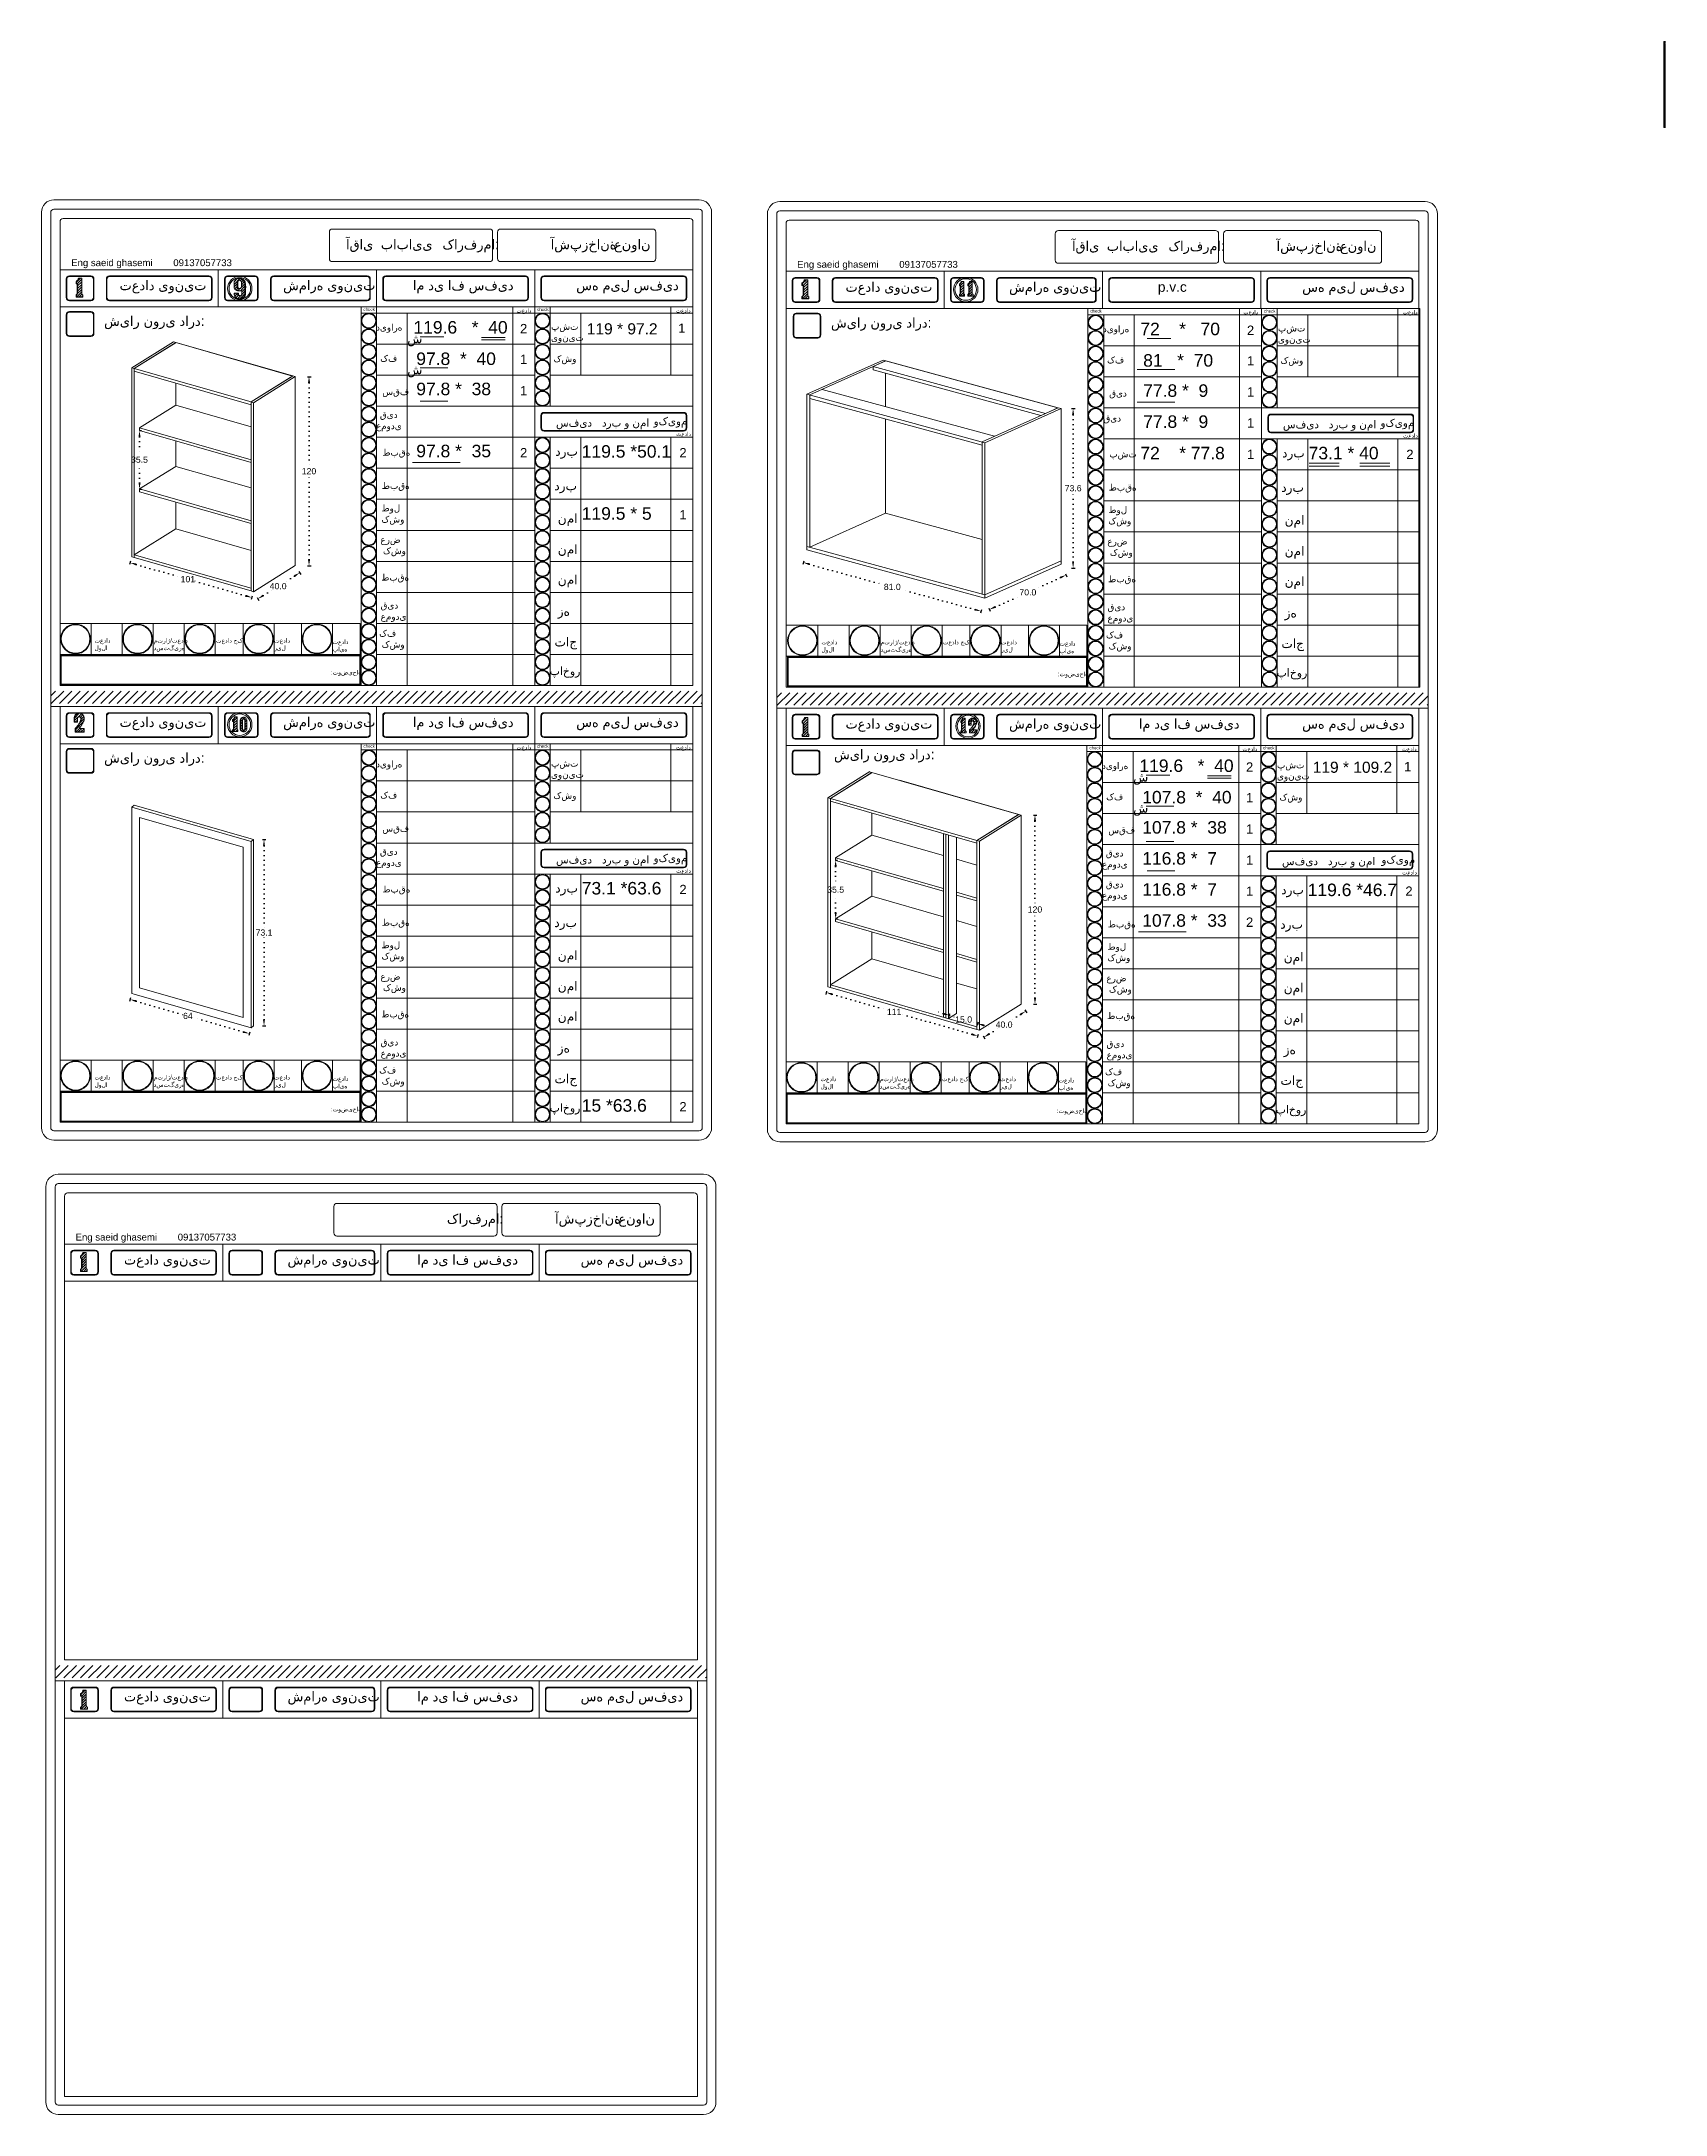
# Model space of a CAD drawing. Header units: inches. Extents: x 352 to 11605, y -941 to 2503.
# Drawn here: x 10072 to 11119, y 339 to 1675 of the extents above; entities that cross this region are included whole.
import ezdxf

# ---------------------------------------------------------------- set-up
doc = ezdxf.new("R2010")
doc.units = ezdxf.units.IN
doc.header["$MEASUREMENT"] = 0
doc.linetypes.add('ACAD_ISO07W100', pattern=[3, 0, -3])
doc.styles.get("Standard").update_dxf_attribs({"font": 'arial.ttf'})
doc.dimstyles.new('ISO-25', dxfattribs={"dimtxt": 4, "dimasz": 4, "dimexe": 1.25, "dimexo": 0.625, "dimtad": 1, "dimtih": 1, "dimtoh": 1, "dimdec": 1, "dimtxsty": 'Standard', "dimcen": 2.5, "dimadec": 0, "dimazin": 0, "dimtfac": 1, "dimtdec": 1, "dimtmove": 0, "dimatfit": 3, "dimfxl": 1, "dimfxlon": 1, "dimarcsym": 0})
pattern_1 = [(45, (9613.6839, 1780.5186), (-0.8148213, 0.8148213), [])]
pattern_2 = [(45, (10098.6204, 2061.2875), (-0.8148213, 0.8148213), [])]
pattern_3 = [(45, (10117.706, 1780.2184), (-0.8148213, 0.8148213), [])]

msp = doc.modelspace()

# ---------------------------------------------------------------- texts
at = {"lineweight": 20, "attachment_point": 1}
for s, width, gutter_width, heights, insert, char_height in [('آقای  بابایی', 53.2215, 164.79, [0], (10268.74, 1547.39), 6.3113), ('{\\fArial|b0|i0|c178|p34;کارفرما:}', 0.2338, 164.79, [0], (10330.96, 1547.39), 6.3113), ('آشپزخانه', 27.9316, 164.79, [0], (10400.65, 1547.39), 6.311), (':عنوان', 27.9316, 164.79, [0], (10439.09, 1547.39), 6.311), ('آقای  بابایی', 53.2215, 164.79, [0], (10736.73, 1546.33), 6.3113), ('{\\fArial|b0|i0|c178|p34;کارفرما:}', 0.2338, 164.79, [0], (10798.95, 1546.33), 6.3113), ('آشپزخانه', 27.9316, 164.79, [0], (10868.64, 1546.33), 6.311), (':عنوان', 27.9316, 164.79, [0], (10907.08, 1546.33), 6.311), ('{\\fArial|b0|i0|c178|p34;Eng saeid ghasemi}', 79.2452, 164.79, [0], (10091.58, 1534.58), 4.4179), ('{\\fArial|b0|i0|c178|p34;09137057733 }', 65.4498, 164.79, [0], (10157.42, 1534.58), 4.4179), ('{\\fArial|b0|i0|c178|p34;Eng saeid ghasemi}', 79.2452, 164.79, [0], (10559.57, 1533.52), 4.4179), ('{\\fArial|b0|i0|c178|p34;09137057733 }', 65.4498, 164.79, [0], (10625.41, 1533.52), 4.4179), ('{\\fArial|b0|i0|c178|p34;تعداد یونیت}', 65.4498, 164.79, [0], (10122.79, 1520.99), 6.3113), ('{\\fArial|b0|i0|c178|p34;شماره یونیت}', 65.4498, 164.79, [0], (10228.21, 1520.99), 6.3113), ('{\\fArial|b0|i0|c178|p34;ام دی اف سفید}', 65.4498, 164.79, [0], (10311.83, 1520.99), 6.3113), ('{\\fArial|b0|i0|c178|p34;سه میل سفید}', 65.4498, 164.79, [0], (10417.15, 1520.99), 6.3113), ('{\\fArial|b0|i0|c178|p34;تعداد یونیت}', 65.4498, 164.79, [0], (10590.78, 1519.93), 6.3113), ('{\\fArial|b0|i0|c178|p34;شماره یونیت}', 65.4498, 164.79, [0], (10696.2, 1519.93), 6.3113), ('p.v.c', 27.2323, 164.79, [0], (10792.13, 1519.93), 6.311), ('{\\fArial|b0|i0|c178|p34;سه میل سفید}', 65.4498, 164.79, [0], (10885.14, 1519.93), 6.3113), ('{\\fArial|b0|i0|c178|p34;شیار نوری دارد:}', 65.4498, 164.79, [0], (10112.79, 1497.95), 6.3113), ('{\\fArial|b0|i0|c178|p34;شیار نوری دارد:}', 65.4498, 164.79, [0], (10112.79, 1497.95), 6.3113), ('{\\fArial|b0|i0|c178|p34;check}', 8.1204, 164.79, [0], (10279.99, 1503.3), 2.0101), ('{\\fArial|b0|i0|c178|p34;تعداد }', 11.7486, 164.79, [0], (10378.66, 1502.89), 2.6665), ('{\\fArial|b0|i0|c178|p34;check}', 8.423, 164.79, [0], (10391.99, 1503.3), 2.0101), ('{\\fArial|b0|i0|c178|p34;تعداد }', 10.9902, 164.79, [0], (10481.42, 1502.89), 2.6665), ('{\\fArial|b0|i0|c178|p34;شیار نوری دارد:}', 65.4498, 164.79, [0], (10581.38, 1496.89), 6.3113), ('{\\fArial|b0|i0|c178|p34;شیار نوری دارد:}', 65.4498, 164.79, [0], (10581.38, 1496.89), 6.3113), ('{\\fArial|b0|i0|c178|p34;check}', 8.1204, 164.79, [0], (10748.58, 1502.24), 2.0101), ('{\\fArial|b0|i0|c178|p34;تعداد }', 11.7486, 164.79, [0], (10847.26, 1501.83), 2.6665), ('{\\fArial|b0|i0|c178|p34;check}', 8.423, 164.79, [0], (10860.58, 1502.24), 2.0101), ('{\\fArial|b0|i0|c178|p34;تعداد }', 10.9902, 164.79, [0], (10950.02, 1501.83), 2.6665), ('{\\fArial|b0|i0|c178|p34;دیواره }', 17.3175, 247.18, [0], (10288.06, 1492.96), 4.3074), ('{\\fArial|b0|i0|c178|p34;ش}', 15.3157, 346.26, [0], (10308.22, 1486.52), 6.0339), ('119.6   *  40', 61.9823, 462.54, [8.23], (10312.22, 1494.77), 8.0603), ('2{\\fArial|b0|i0|c178|p34; }', 8.5903, 164.79, [0], (10380.94, 1492.9), 6), ('{\\fArial|b0|i0|c178|p34;پشت \\Pیونیت}', 19.3052, 247.18, [0], (10400.92, 1493.42), 4.3074), ('119 * 97.2', 58.0086, 411.15, [7.32], (10423.96, 1493.34), 7.165), ('1{\\fArial|b0|i0|c178|p34; }', 8.5903, 164.79, [0], (10482.89, 1493.18), 6), ('{\\fArial|b0|i0|c178|p34;دیواره }', 17.3175, 247.18, [0], (10756.65, 1491.91), 4.3074), ('72    *   70', 61.9823, 462.54, [8.23], (10780.82, 1493.71), 8.0603), ('2{\\fArial|b0|i0|c178|p34; }', 8.5903, 164.79, [0], (10849.53, 1491.84), 6), ('{\\fArial|b0|i0|c178|p34;پشت \\Pیونیت}', 19.3052, 247.18, [0], (10869.51, 1492.36), 4.3074), ('{\\fArial|b0|i0|c178|p34;کف }', 15.3367, 247.18, [0], (10290.8, 1472.96), 4.3074), ('97.8  *  40', 65.2593, 462.54, [0], (10314.05, 1474.5), 8.0603), ('1{\\fArial|b0|i0|c178|p34; }', 8.5903, 164.79, [0], (10380.94, 1473.18), 6), ('{\\fArial|b0|i0|c178|p34;کشو }', 17.7019, 247.18, [0], (10402.52, 1472.69), 4.3074), ('{\\fArial|b0|i0|c178|p34;کف }', 15.3367, 247.18, [0], (10759.39, 1471.9), 4.3074), ('81   *  70', 65.2593, 462.54, [8.23], (10782.65, 1473.44), 8.06), ('1{\\fArial|b0|i0|c178|p34; }', 8.5903, 164.79, [0], (10849.53, 1472.12), 6), ('{\\fArial|b0|i0|c178|p34;کشو }', 17.7019, 247.18, [0], (10871.11, 1471.64), 4.3074), ('{\\fArial|b0|i0|c178|p34;ش}', 15.3157, 346.26, [0], (10308.22, 1466.52), 6.0339), ('{\\fArial|b0|i0|c178|p34;سقف}', 20.995, 247.18, [0], (10292.15, 1451.49), 4.3074), ('97.8 *  38', 66.8047, 462.54, [0], (10314.05, 1455.04), 8.06), ('1{\\fArial|b0|i0|c178|p34; }', 8.5903, 164.79, [0], (10380.94, 1452.9), 6), ('{\\fArial|b0|i0|c178|p34;قید}', 20.995, 247.18, [0], (10760.74, 1450.43), 4.3074), ('77.8 *  9', 66.8047, 462.54, [0], (10782.65, 1453.99), 8.06), ('1', 8.5903, 164.79, [0], (10849.53, 1452.12), 6), ('\\pxqc;{\\fArial|b0|i0|c178|p34;قید\\Pعمودی  }', 21.1589, 247.18, [0], (10285.73, 1436.61), 4.3074), ('{\\fArial|b0|i0|c178|p34;سفید}', 37.9723, 164.79, [0], (10404.14, 1431.8), 5.0582), ('{\\fArial|b0|i0|c178|p34;درب و نما}', 36.0682, 164.79, [0], (10433.75, 1431.8), 5.0582), ('وکیوم', 17.2431, 132.07, [0], (10467.05, 1432.85), 5.058), ('{\\fArial|b0|i0|c178|p34;قید  }', 21.1589, 247.18, [0], (10757.01, 1434.31), 4.3074), ('77.8 *  9', 66.8047, 462.54, [0], (10782.65, 1433.99), 8.06), ('1', 8.5903, 164.79, [0], (10849.53, 1432.12), 6), ('{\\fArial|b0|i0|c178|p34;سفید}', 37.9723, 164.79, [0], (10872.73, 1430.74), 5.0582), ('{\\fArial|b0|i0|c178|p34;درب و نما}', 36.0682, 164.79, [0], (10902.35, 1430.74), 5.0582), ('وکیوم', 17.2431, 132.07, [0], (10935.64, 1431.79), 5.058), ('{\\fArial|b0|i0|c178|p34;تعداد }', 10.7715, 164.79, [0], (10481.64, 1423.32), 2.6665), ('{\\fArial|b0|i0|c178|p34;تعداد }', 10.7715, 164.79, [0], (10950.23, 1422.27), 2.6665), ('{\\fArial|b0|i0|c178|p34;طبقه}', 98.1747, 247.18, [0], (10292.2, 1412.29), 4.3074), ('97.8 *  35', 65.2593, 462.54, [0], (10314.05, 1415.04), 8.06), ('2{\\fArial|b0|i0|c178|p34; }', 8.5903, 164.79, [0], (10380.94, 1412.9), 6), ('{\\fArial|b0|i0|c178|p34;درب}', 20.6748, 340.12, [0], (10403.61, 1413.88), 5.927), ('119.5 *50.1', 65.2593, 462.54, [8.23], (10420.72, 1414.77), 8.0603), ('2 ', 8.5903, 164.79, [0], (10483.66, 1412.9), 6), ('{\\fArial|b0|i0|c178|p34;پشت}', 16.0176, 247.18, [0], (10760.8, 1411.23), 4.3074), ('72    * 77.8', 61.9823, 462.54, [8.23], (10780.82, 1413.71), 8.0603), ('1{\\fArial|b0|i0|c178|p34; }', 8.5903, 164.79, [0], (10849.53, 1411.84), 6), ('{\\fArial|b0|i0|c178|p34;درب}', 20.6748, 340.12, [0], (10872.2, 1412.82), 5.927), ('73.1 * 40', 65.2593, 462.54, [8.23], (10889.32, 1413.71), 8.06), ('2{\\fArial|b0|i0|c178|p34; }', 8.5903, 164.79, [0], (10952.26, 1411.84), 6), ('{\\fArial|b0|i0|c178|p34;طبقه}', 14.1457, 164.79, [0], (10291.84, 1390.84), 4.3074), ('{\\fArial|b0|i0|c178|p34;طبقه}', 14.1457, 164.79, [0], (10760.43, 1389.78), 4.3074), ('{\\fArial|b0|i0|c178|p34;طول \\Pکشو}', 17.6756, 164.79, [0], (10291.6, 1376.4), 4.3074), ('{\\fArial|b0|i0|c178|p34;درب}', 13.4202, 164.79, [0], (10403.02, 1391.67), 5.927), ('{\\fArial|b0|i0|c178|p34;درب}', 13.4202, 164.79, [0], (10871.62, 1390.61), 5.927), ('{\\fArial|b0|i0|c178|p34;نما}', 11.1787, 164.79, [0], (10405.27, 1370.5), 5.927), ('119.5 * 5', 65.2593, 462.54, [8.23], (10420.72, 1374.77), 8.06), ('1 ', 8.5903, 164.79, [0], (10483.66, 1372.9), 6), ('{\\fArial|b0|i0|c178|p34;طول \\Pکشو}', 17.6756, 164.79, [0], (10760.2, 1375.34), 4.3074), ('{\\fArial|b0|i0|c178|p34;نما}', 11.1787, 164.79, [0], (10873.86, 1369.44), 5.927), ('{\\fArial|b0|i0|c178|p34;عرض \\P کشو}', 18.5758, 164.79, [0], (10290.92, 1356.09), 4.3074), ('{\\fArial|b0|i0|c178|p34;نما}', 11.1787, 164.79, [0], (10405.27, 1350.6), 5.927), ('{\\fArial|b0|i0|c178|p34;عرض \\P کشو}', 18.5758, 164.79, [0], (10759.52, 1355.03), 4.3074), ('{\\fArial|b0|i0|c178|p34;نما}', 11.1787, 164.79, [0], (10873.86, 1349.54), 5.927), ('{\\fArial|b0|i0|c178|p34;طبقه}', 14.2061, 164.79, [0], (10291.46, 1331.79), 4.3074), ('{\\fArial|b0|i0|c178|p34;نما}', 11.1787, 164.79, [0], (10405.27, 1331.07), 5.927), ('{\\fArial|b0|i0|c178|p34;طبقه}', 14.2061, 164.79, [0], (10760.06, 1330.73), 4.3074), ('{\\fArial|b0|i0|c178|p34;نما}', 11.1787, 164.79, [0], (10873.86, 1330.01), 5.927), ('{\\fArial|b0|i0|c178|p34;قید \\Pعمودی}', 14.0099, 164.79, [0], (10291.07, 1313.77), 4.3074), ('{\\fArial|b0|i0|c178|p34;قید \\Pعمودی}', 14.0099, 164.79, [0], (10759.66, 1312.71), 4.3074), ('{\\fArial|b0|i0|c178|p34;زه}', 11.2031, 164.79, [0], (10405.24, 1310.8), 5.927), ('{\\fArial|b0|i0|c178|p34;زه}', 11.2031, 164.79, [0], (10873.84, 1309.74), 5.927), ('تعداد لولا', 17.7752, 164.79, [0], (10106.63, 1290.33), 2.872), ('متراژ/تعداد\\Pدستگیره', 19.6171, 164.79, [0], (10144.79, 1290.33), 2.8716), ('تعداد جک', 17.466, 164.79, [0], (10184.93, 1290.33), 2.872), ('تعداد ریل', 17.6808, 164.79, [0], (10222.4, 1290.33), 2.872), ('تعداد پایه', 17.7105, 164.79, [0], (10260.08, 1289.49), 2.872), ('{\\fArial|b0|i0|c178|p34;کف }\\P{\\fArial|b0|i0|c178|p34; کشو}', 17.5398, 164.79, [0], (10290.1, 1295.76), 4.3074), ('{\\fArial|b0|i0|c178|p34;تاج}', 13.2883, 164.79, [0], (10403.16, 1290.99), 5.927), ('تعداد لولا', 17.7752, 164.79, [0], (10575.23, 1289.27), 2.872), ('متراژ/تعداد\\Pدستگیره', 19.6171, 164.79, [0], (10613.39, 1289.27), 2.8716), ('تعداد جک', 17.466, 164.79, [0], (10653.53, 1289.27), 2.872), ('تعداد ریل', 17.6808, 164.79, [0], (10691, 1289.27), 2.872), ('تعداد پایه', 17.7105, 164.79, [0], (10728.68, 1288.43), 2.872), ('{\\fArial|b0|i0|c178|p34;کف }\\P{\\fArial|b0|i0|c178|p34; کشو}', 17.5398, 164.79, [0], (10758.69, 1294.7), 4.3074), ('{\\fArial|b0|i0|c178|p34;تاج}', 13.2883, 164.79, [0], (10871.75, 1289.93), 5.927), (':توضیحات', 65.4498, 164.79, [0], (10259.05, 1269.8), 2.872), ('{\\fArial|b0|i0|c178|p34;پاخور}', 12.8103, 147.32, [0], (10400.06, 1271.93), 5.2987), ('{\\fArial|b0|i0|c178|p34;پاخور}', 12.8103, 147.32, [0], (10868.66, 1270.88), 5.2987), (':توضیحات', 18.5601, 164.79, [0], (10727.65, 1268.74), 2.872), ('{\\fArial|b0|i0|c178|p34;تعداد یونیت}', 65.4498, 164.79, [0], (10122.79, 1239.48), 6.3113), ('{\\fArial|b0|i0|c178|p34;شماره یونیت}', 65.4498, 164.79, [0], (10228.21, 1239.48), 6.3113), ('{\\fArial|b0|i0|c178|p34;ام دی اف سفید}', 65.4498, 164.79, [0], (10311.83, 1239.48), 6.3113), ('{\\fArial|b0|i0|c178|p34;سه میل سفید}', 65.4498, 164.79, [0], (10417.15, 1239.48), 6.3113), ('{\\fArial|b0|i0|c178|p34;تعداد یونیت}', 65.4498, 164.79, [0], (10590.78, 1238.42), 6.3113), ('{\\fArial|b0|i0|c178|p34;شماره یونیت}', 65.4498, 164.79, [0], (10696.2, 1238.42), 6.3113), ('{\\fArial|b0|i0|c178|p34;ام دی اف سفید}', 65.4498, 164.79, [0], (10779.82, 1238.42), 6.3113), ('{\\fArial|b0|i0|c178|p34;سه میل سفید}', 65.4498, 164.79, [0], (10885.14, 1238.42), 6.3113), ('{\\fArial|b0|i0|c178|p34;شیار نوری دارد:}', 65.4498, 164.79, [0], (10112.79, 1216.44), 6.3113), ('{\\fArial|b0|i0|c178|p34;شیار نوری دارد:}', 65.4498, 164.79, [0], (10112.79, 1216.44), 6.3113), ('{\\fArial|b0|i0|c178|p34;check}', 8.1204, 164.79, [0], (10279.99, 1221.78), 2.0101), ('{\\fArial|b0|i0|c178|p34;تعداد }', 11.7486, 164.79, [0], (10378.66, 1221.37), 2.6665), ('{\\fArial|b0|i0|c178|p34;check}', 8.423, 164.79, [0], (10391.99, 1221.78), 2.0101), ('{\\fArial|b0|i0|c178|p34;تعداد }', 10.9902, 164.79, [0], (10481.42, 1221.37), 2.6665), ('{\\fArial|b0|i0|c178|p34;شیار نوری دارد:}', 65.4498, 164.79, [0], (10583.34, 1218.65), 6.3113), ('{\\fArial|b0|i0|c178|p34;check}', 8.1204, 164.79, [0], (10747.98, 1220.72), 2.0101), ('{\\fArial|b0|i0|c178|p34;تعداد }', 11.7486, 164.79, [0], (10846.65, 1220.31), 2.6665), ('{\\fArial|b0|i0|c178|p34;check}', 8.423, 164.79, [0], (10859.98, 1220.72), 2.0101), ('{\\fArial|b0|i0|c178|p34;تعداد }', 10.9902, 164.79, [0], (10949.41, 1220.31), 2.6665), ('{\\fArial|b0|i0|c178|p34;دیواره }', 17.3175, 247.18, [0], (10288.06, 1211.45), 4.3074), ('{\\fArial|b0|i0|c178|p34;پشت \\Pیونیت}', 19.3052, 247.18, [0], (10400.92, 1211.9), 4.3074), ('{\\fArial|b0|i0|c178|p34;دیواره }', 17.3175, 247.18, [0], (10756.05, 1210.39), 4.3074), ('{\\fArial|b0|i0|c178|p34;ش}', 15.3157, 346.26, [0], (10776.21, 1203.95), 6.0339), ('119.6   *  40', 61.9823, 462.54, [8.23], (10780.21, 1212.2), 8.0603), ('2{\\fArial|b0|i0|c178|p34; }', 8.5903, 164.79, [0], (10848.93, 1210.33), 6), ('{\\fArial|b0|i0|c178|p34;پشت \\Pیونیت}', 19.3052, 247.18, [0], (10868.91, 1210.84), 4.3074), ('119 * 109.2', 58.0086, 411.15, [7.32], (10891.95, 1210.76), 7.1647), ('1{\\fArial|b0|i0|c178|p34; }', 8.5903, 164.79, [0], (10950.88, 1210.6), 6), ('{\\fArial|b0|i0|c178|p34;کف }', 15.3367, 247.18, [0], (10290.8, 1191.44), 4.3074), ('{\\fArial|b0|i0|c178|p34;کشو }', 17.7019, 247.18, [0], (10402.52, 1191.18), 4.3074), ('{\\fArial|b0|i0|c178|p34;کف }', 15.3367, 247.18, [0], (10758.79, 1190.39), 4.3074), ('107.8  *  40', 65.2593, 462.54, [0], (10782.04, 1191.92), 8.0603), ('1{\\fArial|b0|i0|c178|p34; }', 8.5903, 164.79, [0], (10848.93, 1190.6), 6), ('{\\fArial|b0|i0|c178|p34;کشو }', 17.7019, 247.18, [0], (10870.51, 1190.12), 4.3074), ('{\\fArial|b0|i0|c178|p34;ش}', 15.3157, 346.26, [0], (10776.21, 1183.95), 6.0339), ('{\\fArial|b0|i0|c178|p34;سقف}', 20.995, 247.18, [0], (10292.15, 1169.97), 4.3074), ('{\\fArial|b0|i0|c178|p34;سقف}', 20.995, 247.18, [0], (10760.14, 1168.92), 4.3074), ('107.8 *  38', 66.8047, 462.54, [0], (10782.04, 1172.47), 8.0603), ('1{\\fArial|b0|i0|c178|p34; }', 8.5903, 164.79, [0], (10848.93, 1170.33), 6), ('\\pxqc;{\\fArial|b0|i0|c178|p34;قید\\Pعمودی  }', 21.1589, 247.18, [0], (10285.73, 1155.09), 4.3074), ('{\\fArial|b0|i0|c178|p34;سفید}', 37.9723, 164.79, [0], (10404.14, 1150.28), 5.0582), ('{\\fArial|b0|i0|c178|p34;درب و نما}', 36.0682, 164.79, [0], (10433.75, 1150.28), 5.0582), ('وکیوم', 17.2431, 132.07, [0], (10467.05, 1151.33), 5.058), ('\\pxqc;{\\fArial|b0|i0|c178|p34;قید\\Pعمودی  }', 21.1589, 247.18, [0], (10753.72, 1154.03), 4.3074), ('116.8 *  7', 66.8047, 462.54, [0], (10782.04, 1152.47), 8.06), ('1{\\fArial|b0|i0|c178|p34; }', 8.5903, 164.79, [0], (10848.93, 1150.33), 6), ('{\\fArial|b0|i0|c178|p34;درب و نما}', 36.0682, 164.79, [0], (10901.74, 1149.22), 5.0582), ('وکیوم', 17.2431, 132.07, [0], (10936.25, 1150.27), 5.058), ('{\\fArial|b0|i0|c178|p34;تعداد }', 10.7715, 164.79, [0], (10481.64, 1141.81), 2.6665), ('{\\fArial|b0|i0|c178|p34;سفید}', 37.9723, 164.79, [0], (10872.13, 1149.22), 5.0582), ('{\\fArial|b0|i0|c178|p34;تعداد }', 10.7715, 164.79, [0], (10949.63, 1140.75), 2.6665), ('{\\fArial|b0|i0|c178|p34;طبقه}', 98.1747, 247.18, [0], (10292.2, 1130.78), 4.3074), ('{\\fArial|b0|i0|c178|p34;درب}', 20.6748, 340.12, [0], (10403.61, 1132.36), 5.927), ('73.1 *63.6', 65.2593, 462.54, [8.23], (10420.72, 1133.25), 8.06), ('2 ', 8.5903, 164.79, [0], (10483.66, 1131.39), 6), ('\\pxqc;{\\fArial|b0|i0|c178|p34;قید\\Pعمودی  }', 21.1589, 247.18, [0], (10753.72, 1134.03), 4.3074), ('116.8 *  7', 66.8047, 462.54, [0], (10782.04, 1132.47), 8.06), ('1{\\fArial|b0|i0|c178|p34; }', 8.5903, 164.79, [0], (10848.93, 1130.33), 6), ('{\\fArial|b0|i0|c178|p34;درب}', 20.6748, 340.12, [0], (10871.6, 1131.3), 5.927), ('119.6 *46.7', 65.2593, 462.54, [8.23], (10888.71, 1132.2), 8.0603), ('2 ', 8.5903, 164.79, [0], (10951.65, 1130.33), 6), ('{\\fArial|b0|i0|c178|p34;طبقه}', 14.1457, 164.79, [0], (10291.84, 1109.32), 4.3074), ('107.8 *  33', 65.2593, 462.54, [0], (10782.04, 1112.47), 8.0603), ('2{\\fArial|b0|i0|c178|p34; }', 8.5903, 164.79, [0], (10848.93, 1110.33), 6), ('{\\fArial|b0|i0|c178|p34;درب}', 13.4202, 164.79, [0], (10403.02, 1110.15), 5.927), ('{\\fArial|b0|i0|c178|p34;طبقه}', 14.1457, 164.79, [0], (10759.83, 1108.26), 4.3074), ('{\\fArial|b0|i0|c178|p34;درب}', 13.4202, 164.79, [0], (10871.01, 1109.09), 5.927), ('{\\fArial|b0|i0|c178|p34;طول \\Pکشو}', 17.6756, 164.79, [0], (10291.6, 1094.88), 4.3074), ('{\\fArial|b0|i0|c178|p34;نما}', 11.1787, 164.79, [0], (10405.27, 1088.98), 5.927), ('{\\fArial|b0|i0|c178|p34;طول \\Pکشو}', 17.6756, 164.79, [0], (10759.59, 1093.82), 4.3074), ('{\\fArial|b0|i0|c178|p34;نما}', 11.1787, 164.79, [0], (10873.26, 1087.92), 5.927), ('{\\fArial|b0|i0|c178|p34;عرض \\P کشو}', 18.5758, 164.79, [0], (10290.92, 1074.58), 4.3074), ('{\\fArial|b0|i0|c178|p34;نما}', 11.1787, 164.79, [0], (10405.27, 1069.09), 5.927), ('{\\fArial|b0|i0|c178|p34;عرض \\P کشو}', 18.5758, 164.79, [0], (10758.91, 1073.52), 4.3074), ('{\\fArial|b0|i0|c178|p34;نما}', 11.1787, 164.79, [0], (10873.26, 1068.03), 5.927), ('{\\fArial|b0|i0|c178|p34;طبقه}', 14.2061, 164.79, [0], (10291.46, 1050.27), 4.3074), ('{\\fArial|b0|i0|c178|p34;نما}', 11.1787, 164.79, [0], (10405.27, 1049.55), 5.927), ('{\\fArial|b0|i0|c178|p34;طبقه}', 14.2061, 164.79, [0], (10759.45, 1049.21), 4.3074), ('{\\fArial|b0|i0|c178|p34;نما}', 11.1787, 164.79, [0], (10873.26, 1048.49), 5.927), ('{\\fArial|b0|i0|c178|p34;قید \\Pعمودی}', 14.0099, 164.79, [0], (10291.07, 1032.25), 4.3074), ('{\\fArial|b0|i0|c178|p34;قید \\Pعمودی}', 14.0099, 164.79, [0], (10759.06, 1031.19), 4.3074), ('{\\fArial|b0|i0|c178|p34;زه}', 11.2031, 164.79, [0], (10405.24, 1029.28), 5.927), ('{\\fArial|b0|i0|c178|p34;زه}', 11.2031, 164.79, [0], (10873.23, 1028.23), 5.927), ('تعداد لولا', 17.7752, 164.79, [0], (10106.63, 1008.81), 2.872), ('متراژ/تعداد\\Pدستگیره', 19.6171, 164.79, [0], (10144.79, 1008.82), 2.8716), ('تعداد جک', 17.466, 164.79, [0], (10184.93, 1008.82), 2.872), ('تعداد ریل', 17.6808, 164.79, [0], (10222.4, 1008.82), 2.872), ('تعداد پایه', 17.7105, 164.79, [0], (10260.08, 1007.97), 2.872), ('{\\fArial|b0|i0|c178|p34;کف }\\P{\\fArial|b0|i0|c178|p34; کشو}', 17.5398, 164.79, [0], (10290.1, 1014.24), 4.3074), ('{\\fArial|b0|i0|c178|p34;تاج}', 13.2883, 164.79, [0], (10403.16, 1009.47), 5.927), ('تعداد لولا', 17.7752, 164.79, [0], (10574.63, 1007.76), 2.872), ('متراژ/تعداد\\Pدستگیره', 19.6171, 164.79, [0], (10612.78, 1007.76), 2.8716), ('تعداد جک', 17.466, 164.79, [0], (10652.92, 1007.76), 2.872), ('تعداد ریل', 17.6808, 164.79, [0], (10690.39, 1007.76), 2.872), ('تعداد پایه', 17.7105, 164.79, [0], (10728.07, 1006.91), 2.872), ('{\\fArial|b0|i0|c178|p34;کف }\\P{\\fArial|b0|i0|c178|p34; کشو}', 17.5398, 164.79, [0], (10758.09, 1013.18), 4.3074), ('{\\fArial|b0|i0|c178|p34;تاج}', 13.2883, 164.79, [0], (10871.15, 1008.41), 5.927), ('{\\fArial|b0|i0|c178|p34;پاخور}', 12.8103, 147.32, [0], (10400.06, 990.42), 5.2987), ('15 *63.6', 65.2593, 462.54, [8.23], (10420.72, 993.25), 8.06), ('2 ', 8.5903, 164.79, [0], (10483.66, 991.39), 6), ('{\\fArial|b0|i0|c178|p34;پاخور}', 12.8103, 147.32, [0], (10868.05, 989.36), 5.2987), (':توضیحات', 65.4498, 164.79, [0], (10259.05, 988.28), 2.872), (':توضیحات', 65.4498, 164.79, [0], (10727.04, 987.22), 2.872), ('{\\fArial|b0|i0|c178|p34;کارفرما:}', 0.2338, 164.79, [0], (10333.8, 919.39), 6.3113), ('آشپزخانه', 27.9316, 164.79, [0], (10403.5, 919.39), 6.311), (':عنوان', 27.9316, 164.79, [0], (10441.93, 919.39), 6.311), ('{\\fArial|b0|i0|c178|p34;Eng saeid ghasemi}', 79.2452, 164.79, [0], (10094.43, 906.58), 4.4179), ('{\\fArial|b0|i0|c178|p34;09137057733 }', 65.4498, 164.79, [0], (10160.26, 906.58), 4.4179), ('{\\fArial|b0|i0|c178|p34;تعداد یونیت}', 65.4498, 164.79, [0], (10125.63, 893), 6.3113), ('{\\fArial|b0|i0|c178|p34;شماره یونیت}', 65.4498, 164.79, [0], (10231.06, 893), 6.3113), ('{\\fArial|b0|i0|c178|p34;ام دی اف سفید}', 65.4498, 164.79, [0], (10314.67, 893), 6.3113), ('{\\fArial|b0|i0|c178|p34;سه میل سفید}', 65.4498, 164.79, [0], (10420, 893), 6.3113), ('{\\fArial|b0|i0|c178|p34;تعداد یونیت}', 65.4498, 164.79, [0], (10125.63, 611.48), 6.3113), ('{\\fArial|b0|i0|c178|p34;شماره یونیت}', 65.4498, 164.79, [0], (10231.06, 611.48), 6.3113), ('{\\fArial|b0|i0|c178|p34;ام دی اف سفید}', 65.4498, 164.79, [0], (10314.67, 611.48), 6.3113), ('{\\fArial|b0|i0|c178|p34;سه میل سفید}', 65.4498, 164.79, [0], (10420, 611.48), 6.3113)]:
    msp.add_mtext_dynamic_manual_height_columns(s, width=width, gutter_width=gutter_width, heights=heights, dxfattribs=dict(at, insert=insert, char_height=char_height))

# ---------------------------------------------------------------- blocks, each defined once
blk = doc.blocks.new('*D137')
at = {"color": 0, "lineweight": -2, "transparency": 16777216}
for p, q in [((10243.9, 1458.9), (10246.2, 1458.9)), ((10243.9, 1337.1), (10246.2, 1337.1))]:
    blk.add_line(p, q, dxfattribs=at)
at = {"color": 0, "linetype": 'ACAD_ISO07W100', "lineweight": -2, "transparency": 16777216}
for p, q in [((10244.9, 1454.9), (10244.9, 1400.7)), ((10244.9, 1341.1), (10244.9, 1395.4))]:
    blk.add_line(p, q, dxfattribs=at)
at = {"color": 0, "transparency": 16777216}
for points in [[(10244.2, 1454.9), (10245.6, 1454.9), (10244.9, 1458.9)], [(10244.2, 1341.1), (10245.6, 1341.1), (10244.9, 1337.1)]]:
    blk.add_solid(points, dxfattribs=at)
at = {"layer": 'Defpoints', "color": 0, "transparency": 16777216}
for p in [(10236, 1458.9), (10244.9, 1458.9), (10236, 1337.1)]:
    blk.add_point(p, dxfattribs=at)
at = {"color": 0, "lineweight": 20, "transparency": 16777216, "insert": (10244.9, 1398), "char_height": 4, "attachment_point": 5}
blk.add_mtext('120', dxfattribs=at)
blk = doc.blocks.new('*D138')
at = {"color": 0, "linetype": 'ACAD_ISO07W100', "lineweight": -2, "transparency": 16777216}
for p, q in [((10235.5, 1330.4), (10229.3, 1326.6)), ((10215.4, 1317.9), (10220.8, 1321.2))]:
    blk.add_line(p, q, dxfattribs=at)
at = {"color": 0, "lineweight": -2, "transparency": 16777216}
for p, q in [((10238.4, 1333.4), (10239.6, 1331.5)), ((10211.4, 1316.6), (10212.6, 1314.7))]:
    blk.add_line(p, q, dxfattribs=at)
at = {"color": 0, "transparency": 16777216}
for points in [[(10235.2, 1331), (10235.9, 1329.9), (10238.9, 1332.5)], [(10215, 1318.4), (10215.7, 1317.3), (10212, 1315.8)]]:
    blk.add_solid(points, dxfattribs=at)
at = {"layer": 'Defpoints', "color": 0, "transparency": 16777216}
for p in [(10236, 1337.1), (10209.1, 1320.3), (10212, 1315.8)]:
    blk.add_point(p, dxfattribs=at)
at = {"color": 0, "lineweight": 20, "transparency": 16777216, "insert": (10225, 1323.9), "char_height": 4, "attachment_point": 5}
blk.add_mtext('40.0', dxfattribs=at)
blk = doc.blocks.new('*D139')
at = {"color": 0, "lineweight": -2, "transparency": 16777216}
for p, q in [((10129.9, 1340), (10129.2, 1337.8)), ((10208.3, 1317.5), (10207.7, 1315.4))]:
    blk.add_line(p, q, dxfattribs=at)
at = {"color": 0, "linetype": 'ACAD_ISO07W100', "lineweight": -2, "transparency": 16777216}
for p, q in [((10133.4, 1337.9), (10162.4, 1329.7)), ((10204.2, 1317.7), (10171.3, 1327.1))]:
    blk.add_line(p, q, dxfattribs=at)
at = {"color": 0, "transparency": 16777216}
for points in [[(10133.6, 1338.6), (10133.3, 1337.3), (10129.6, 1339)], [(10204.4, 1318.3), (10204, 1317), (10208, 1316.6)]]:
    blk.add_solid(points, dxfattribs=at)
at = {"layer": 'Defpoints', "color": 0, "transparency": 16777216}
for p in [(10129.6, 1339), (10130.7, 1342.8), (10209.1, 1320.3)]:
    blk.add_point(p, dxfattribs=at)
at = {"color": 0, "lineweight": 20, "transparency": 16777216, "insert": (10166.8, 1328.4), "char_height": 4, "attachment_point": 5}
blk.add_mtext('101', dxfattribs=at)
blk = doc.blocks.new('*D140')
at = {"color": 0, "lineweight": -2, "transparency": 16777216}
for p, q in [((10135.6, 1424.2), (10136.9, 1424.2)), ((10135.6, 1386.5), (10136.9, 1386.5))]:
    blk.add_line(p, q, dxfattribs=at)
at = {"color": 0, "linetype": 'ACAD_ISO07W100', "lineweight": -2, "transparency": 16777216}
for p, q in [((10135.6, 1420.2), (10135.6, 1408)), ((10135.6, 1390.5), (10135.6, 1402.7))]:
    blk.add_line(p, q, dxfattribs=at)
at = {"color": 0, "transparency": 16777216}
for points in [[(10135, 1420.2), (10136.3, 1420.2), (10135.6, 1424.2)], [(10135, 1390.5), (10136.3, 1390.5), (10135.6, 1386.5)]]:
    blk.add_solid(points, dxfattribs=at)
at = {"layer": 'Defpoints', "color": 0, "transparency": 16777216}
for p in [(10135.6, 1424.2), (10135.6, 1386.5), (10135.6, 1386.5)]:
    blk.add_point(p, dxfattribs=at)
at = {"color": 0, "lineweight": 20, "transparency": 16777216, "insert": (10135.6, 1405.4), "char_height": 4, "attachment_point": 5}
blk.add_mtext('35.5', dxfattribs=at)
blk = doc.blocks.new('*D164')
at = {"color": 0, "lineweight": -2, "transparency": 16777216}
for p, q in [((10129.9, 1058.5), (10129.2, 1056.3)), ((10206.7, 1036.5), (10206.1, 1034.3))]:
    blk.add_line(p, q, dxfattribs=at)
at = {"color": 0, "linetype": 'ACAD_ISO07W100', "lineweight": -2, "transparency": 16777216}
for p, q in [((10133.4, 1056.4), (10163.3, 1047.9)), ((10202.6, 1036.6), (10170.3, 1045.9))]:
    blk.add_line(p, q, dxfattribs=at)
at = {"color": 0, "transparency": 16777216}
for points in [[(10133.6, 1057.1), (10133.3, 1055.8), (10129.6, 1057.5)], [(10202.8, 1037.2), (10202.4, 1036), (10206.4, 1035.5)]]:
    blk.add_solid(points, dxfattribs=at)
at = {"layer": 'Defpoints', "color": 0, "transparency": 16777216}
for p in [(10129.6, 1057.5), (10130.7, 1061.3), (10207.5, 1039.3)]:
    blk.add_point(p, dxfattribs=at)
at = {"color": 0, "lineweight": 20, "transparency": 16777216, "insert": (10166.8, 1046.9), "char_height": 4, "attachment_point": 5}
blk.add_mtext('64', dxfattribs=at)
blk = doc.blocks.new('*D165')
at = {"color": 0, "lineweight": -2, "transparency": 16777216}
for p, q in [((10214.9, 1160.6), (10217.1, 1160.6)), ((10214.9, 1040.6), (10217.1, 1040.6))]:
    blk.add_line(p, q, dxfattribs=at)
at = {"color": 0, "linetype": 'ACAD_ISO07W100', "lineweight": -2, "transparency": 16777216}
for p, q in [((10215.9, 1156.6), (10215.9, 1103.3)), ((10215.9, 1044.6), (10215.9, 1097.9))]:
    blk.add_line(p, q, dxfattribs=at)
at = {"color": 0, "transparency": 16777216}
for points in [[(10215.2, 1156.6), (10216.5, 1156.6), (10215.9, 1160.6)], [(10215.2, 1044.6), (10216.5, 1044.6), (10215.9, 1040.6)]]:
    blk.add_solid(points, dxfattribs=at)
at = {"layer": 'Defpoints', "color": 0, "transparency": 16777216}
for p in [(10209.1, 1160.6), (10215.9, 1160.6), (10209.1, 1040.6)]:
    blk.add_point(p, dxfattribs=at)
at = {"color": 0, "lineweight": 20, "transparency": 16777216, "insert": (10215.9, 1100.6), "char_height": 4, "attachment_point": 5}
blk.add_mtext('73.1', dxfattribs=at)
blk = doc.blocks.new('*D168')
at = {"color": 0, "lineweight": -2, "transparency": 16777216}
for p, q in [((10736.5, 1438.4), (10738.7, 1438.4)), ((10736.5, 1335.6), (10738.7, 1335.6))]:
    blk.add_line(p, q, dxfattribs=at)
at = {"color": 0, "linetype": 'ACAD_ISO07W100', "lineweight": -2, "transparency": 16777216}
for p, q in [((10737.5, 1434.4), (10737.5, 1389.7)), ((10737.5, 1339.6), (10737.5, 1384.4))]:
    blk.add_line(p, q, dxfattribs=at)
at = {"color": 0, "transparency": 16777216}
for points in [[(10736.8, 1434.4), (10738.1, 1434.4), (10737.5, 1438.4)], [(10736.8, 1339.6), (10738.1, 1339.6), (10737.5, 1335.6)]]:
    blk.add_solid(points, dxfattribs=at)
at = {"layer": 'Defpoints', "color": 0, "transparency": 16777216}
for p in [(10729.8, 1438.4), (10737.5, 1438.4), (10730.9, 1335.6)]:
    blk.add_point(p, dxfattribs=at)
at = {"color": 0, "lineweight": 20, "transparency": 16777216, "insert": (10737.5, 1387), "char_height": 4, "attachment_point": 5}
blk.add_mtext('73.6', dxfattribs=at)
blk = doc.blocks.new('*D166')
at = {"color": 0, "linetype": 'ACAD_ISO07W100', "lineweight": -2, "transparency": 16777216}
for p, q in [((10729.3, 1329.4), (10714.1, 1322.5)), ((10687.2, 1310.5), (10702.5, 1317.3))]:
    blk.add_line(p, q, dxfattribs=at)
at = {"color": 0, "lineweight": -2, "transparency": 16777216}
for p, q in [((10732.5, 1331.9), (10733.5, 1329.9)), ((10683.2, 1309.8), (10684.1, 1307.7))]:
    blk.add_line(p, q, dxfattribs=at)
at = {"color": 0, "transparency": 16777216}
for points in [[(10729, 1330), (10729.6, 1328.8), (10732.9, 1331)], [(10686.9, 1311.1), (10687.5, 1309.9), (10683.6, 1308.9)]]:
    blk.add_solid(points, dxfattribs=at)
at = {"layer": 'Defpoints', "color": 0, "transparency": 16777216}
for p in [(10729.8, 1338.1), (10680.4, 1316), (10683.6, 1308.9)]:
    blk.add_point(p, dxfattribs=at)
at = {"color": 0, "lineweight": 20, "transparency": 16777216, "insert": (10708.3, 1319.9), "char_height": 4, "attachment_point": 5}
blk.add_mtext('70.0', dxfattribs=at)
blk = doc.blocks.new('*D167')
at = {"color": 0, "lineweight": -2, "transparency": 16777216}
for p, q in [((10563.8, 1340), (10563.2, 1337.9)), ((10678.4, 1308.7), (10677.8, 1306.5))]:
    blk.add_line(p, q, dxfattribs=at)
at = {"color": 0, "linetype": 'ACAD_ISO07W100', "lineweight": -2, "transparency": 16777216}
for p, q in [((10567.4, 1338), (10615, 1325)), ((10674.3, 1308.8), (10626.7, 1321.8))]:
    blk.add_line(p, q, dxfattribs=at)
at = {"color": 0, "transparency": 16777216}
for points in [[(10567.6, 1338.7), (10567.3, 1337.4), (10563.6, 1339.1)], [(10674.5, 1309.4), (10674.1, 1308.2), (10678.1, 1307.7)]]:
    blk.add_solid(points, dxfattribs=at)
at = {"layer": 'Defpoints', "color": 0, "transparency": 16777216}
for p in [(10563.6, 1339.1), (10565.8, 1347.3), (10680.4, 1316)]:
    blk.add_point(p, dxfattribs=at)
at = {"color": 0, "lineweight": 20, "transparency": 16777216, "insert": (10620.9, 1323.4), "char_height": 4, "attachment_point": 5}
blk.add_mtext('81.0', dxfattribs=at)
blk = doc.blocks.new('*D492')
at = {"color": 0, "lineweight": -2, "transparency": 16777216}
for p, q in [((10711.9, 1176.4), (10714.1, 1176.4)), ((10711.9, 1054.6), (10714.1, 1054.6))]:
    blk.add_line(p, q, dxfattribs=at)
at = {"color": 0, "linetype": 'ACAD_ISO07W100', "lineweight": -2, "transparency": 16777216}
for p, q in [((10712.9, 1172.4), (10712.9, 1118.1)), ((10712.9, 1058.6), (10712.9, 1112.8))]:
    blk.add_line(p, q, dxfattribs=at)
at = {"color": 0, "transparency": 16777216}
for points in [[(10712.2, 1172.4), (10713.6, 1172.4), (10712.9, 1176.4)], [(10712.2, 1058.6), (10713.6, 1058.6), (10712.9, 1054.6)]]:
    blk.add_solid(points, dxfattribs=at)
at = {"layer": 'Defpoints', "color": 0, "transparency": 16777216}
for p in [(10704, 1176.4), (10712.9, 1176.4), (10704, 1054.6)]:
    blk.add_point(p, dxfattribs=at)
at = {"color": 0, "lineweight": 20, "transparency": 16777216, "insert": (10712.9, 1115.5), "char_height": 4, "attachment_point": 5}
blk.add_mtext('120', dxfattribs=at)
blk = doc.blocks.new('*D493')
at = {"color": 0, "linetype": 'ACAD_ISO07W100', "lineweight": -2, "transparency": 16777216}
for p, q in [((10703.5, 1047.9), (10697.3, 1044)), ((10683.4, 1035.3), (10688.8, 1038.7))]:
    blk.add_line(p, q, dxfattribs=at)
at = {"color": 0, "lineweight": -2, "transparency": 16777216}
for p, q in [((10706.4, 1050.8), (10707.6, 1048.9)), ((10679.4, 1034), (10680.6, 1032.1))]:
    blk.add_line(p, q, dxfattribs=at)
at = {"color": 0, "transparency": 16777216}
for points in [[(10703.2, 1048.4), (10703.9, 1047.3), (10706.9, 1050)], [(10683, 1035.9), (10683.7, 1034.7), (10680, 1033.2)]]:
    blk.add_solid(points, dxfattribs=at)
at = {"layer": 'Defpoints', "color": 0, "transparency": 16777216}
for p in [(10704, 1054.6), (10677.1, 1037.8), (10680, 1033.2)]:
    blk.add_point(p, dxfattribs=at)
at = {"color": 0, "lineweight": 20, "transparency": 16777216, "insert": (10693, 1041.3), "char_height": 4, "attachment_point": 5}
blk.add_mtext('40.0', dxfattribs=at)
blk = doc.blocks.new('*D494')
at = {"color": 0, "lineweight": -2, "transparency": 16777216}
for p, q in [((10578.6, 1062.9), (10578, 1060.8)), ((10676.3, 1034.9), (10675.7, 1032.8))]:
    blk.add_line(p, q, dxfattribs=at)
at = {"color": 0, "linetype": 'ACAD_ISO07W100', "lineweight": -2, "transparency": 16777216}
for p, q in [((10582.2, 1060.9), (10617.6, 1050.7)), ((10672.2, 1035.1), (10626.5, 1048.2))]:
    blk.add_line(p, q, dxfattribs=at)
at = {"color": 0, "transparency": 16777216}
for points in [[(10582.4, 1061.5), (10582, 1060.2), (10578.4, 1062)], [(10672.4, 1035.7), (10672, 1034.4), (10676, 1034)]]:
    blk.add_solid(points, dxfattribs=at)
at = {"layer": 'Defpoints', "color": 0, "transparency": 16777216}
for p in [(10578.4, 1062), (10579.4, 1065.8), (10677.1, 1037.8)]:
    blk.add_point(p, dxfattribs=at)
at = {"color": 0, "lineweight": 20, "transparency": 16777216, "insert": (10622.1, 1049.5), "char_height": 4, "attachment_point": 5}
blk.add_mtext('111', dxfattribs=at)
blk = doc.blocks.new('*D495')
at = {"color": 0, "lineweight": -2, "transparency": 16777216}
for p, q in [((10584.4, 1147.2), (10585.6, 1147.2)), ((10584.4, 1109.5), (10585.6, 1109.5))]:
    blk.add_line(p, q, dxfattribs=at)
at = {"color": 0, "linetype": 'ACAD_ISO07W100', "lineweight": -2, "transparency": 16777216}
for p, q in [((10584.4, 1143.2), (10584.4, 1131)), ((10584.4, 1113.5), (10584.4, 1125.6))]:
    blk.add_line(p, q, dxfattribs=at)
at = {"color": 0, "transparency": 16777216}
for points in [[(10583.7, 1143.2), (10585.1, 1143.2), (10584.4, 1147.2)], [(10583.7, 1113.5), (10585.1, 1113.5), (10584.4, 1109.5)]]:
    blk.add_solid(points, dxfattribs=at)
at = {"layer": 'Defpoints', "color": 0, "transparency": 16777216}
for p in [(10584.4, 1147.2), (10584.4, 1109.5), (10584.4, 1109.5)]:
    blk.add_point(p, dxfattribs=at)
at = {"color": 0, "lineweight": 20, "transparency": 16777216, "insert": (10584.4, 1128.3), "char_height": 4, "attachment_point": 5}
blk.add_mtext('35.5', dxfattribs=at)
blk = doc.blocks.new('*D496')
at = {"color": 0, "linetype": 'ACAD_ISO07W100', "lineweight": -2, "transparency": 16777216}
for p, q in [((10653.8, 1048.4), (10650, 1049.5)), ((10657.7, 1047.3), (10661.3, 1046.2)), ((10676.1, 1042), (10672.5, 1043)), ((10679.9, 1040.9), (10683.8, 1039.8))]:
    blk.add_line(p, q, dxfattribs=at)
at = {"color": 0, "lineweight": -2, "transparency": 16777216}
for p, q in [((10657.4, 1046.3), (10658, 1048.5)), ((10675.8, 1041), (10676.4, 1043.2))]:
    blk.add_line(p, q, dxfattribs=at)
at = {"color": 0, "transparency": 16777216}
for points in [[(10654, 1049), (10653.6, 1047.7), (10657.7, 1047.3)], [(10680.1, 1041.5), (10679.7, 1040.2), (10676.1, 1042)]]:
    blk.add_solid(points, dxfattribs=at)
at = {"layer": 'Defpoints', "color": 0, "transparency": 16777216}
for p in [(10657.1, 1045.2), (10675.5, 1040), (10676.1, 1042)]:
    blk.add_point(p, dxfattribs=at)
at = {"color": 0, "lineweight": 20, "transparency": 16777216, "insert": (10666.9, 1044.6), "char_height": 4, "attachment_point": 5}
blk.add_mtext('15.0', dxfattribs=at)

# ---------------------------------------------------------------- dimensions: what is measured, and where the dimension line sits
at = {"lineweight": 20}
for base, p1, p2, angle, text, picture, middle in [((10244.91, 1458.94), (10236.05, 1337.14), (10236.05, 1458.94), 270, '120', '*D137', (10244.91, 1398.04)), ((10135.63, 1386.53), (10135.63, 1424.23), (10135.63, 1386.53), 90, '35.5', '*D140', (10135.63, 1405.38)), ((10712.9, 1176.37), (10704.04, 1054.57), (10704.04, 1176.37), 270, '120', '*D492', (10712.9, 1115.47)), ((10215.87, 1160.63), (10209.11, 1040.57), (10209.11, 1160.63), 270, '73.1', '*D165', (10215.87, 1100.6)), ((10584.4, 1109.46), (10584.4, 1147.16), (10584.4, 1109.46), 90, '35.5', '*D495', (10584.4, 1128.31))]:
    dim = msp.add_linear_dim(base=base, p1=p1, p2=p2, angle=angle, text=text, dimstyle='ISO-25', dxfattribs=at)
    dim.commit()
    dim.dimension.update_dxf_attribs({"geometry": picture, "text_midpoint": middle})
for base, p1, p2, angle, text, picture, middle, dimtype in [((10737.45, 1438.44), (10730.88, 1335.61), (10729.76, 1438.44), 270, '73.6', '*D168', (10737.45, 1387.02), 160), ((10129.59, 1339.05), (10209.11, 1320.35), (10130.67, 1342.83), 164.00287, '101', '*D139', (10166.84, 1328.37), 161), ((10211.97, 1315.75), (10236.05, 1337.14), (10209.11, 1320.35), 211.94123, '40.0', '*D138', (10225.04, 1323.9), 161), ((10129.59, 1057.53), (10207.52, 1039.29), (10130.67, 1061.32), 164.00287, '64', '*D164', (10166.84, 1046.85), 161), ((10578.35, 1061.99), (10677.1, 1037.77), (10579.44, 1065.77), 164.00287, '111', '*D494', (10622.07, 1049.45), 161), ((10679.96, 1033.18), (10704.04, 1054.57), (10677.1, 1037.77), 211.94123, '40.0', '*D493', (10693.03, 1041.32), 161)]:
    dim = msp.add_linear_dim(base=base, p1=p1, p2=p2, angle=angle, text=text, dimstyle='ISO-25', dxfattribs=at)
    dim.commit()
    dim.dimension.update_dxf_attribs({"geometry": picture, "text_midpoint": middle, "dimtype": dimtype})
for p1, p2, distance, text, picture, middle in [((10680.39, 1315.96), (10565.82, 1347.29), 8.52, '81.0', '*D167', (10620.86, 1323.41)), ((10729.76, 1338.12), (10680.39, 1315.96), 7.78, '70.0', '*D166', (10708.26, 1319.94)), ((10657.1, 1045.25), (10675.51, 1039.97), 2.1, '15.0', '*D496', (10666.88, 1044.62))]:
    dim = msp.add_aligned_dim(p1=p1, p2=p2, distance=distance, text=text, dimstyle='ISO-25', dxfattribs=at)
    dim.commit()
    dim.dimension.update_dxf_attribs({"geometry": picture, "text_midpoint": middle})

# ---------------------------------------------------------------- hatches: boundary and pattern name
at = {"lineweight": 20}
h = msp.add_hatch(dxfattribs=at)
h.set_pattern_fill('ANSI31', color=256, scale=9.218651)
h.set_pattern_definition([(45, (9349.1498, 2061.4753), (-0.8148213, 0.8148213), [])])
h.paths.add_polyline_path([(10098.92, 1511.72), (10098.83, 1511.77), (10098.74, 1511.82), (10098.66, 1511.88), (10098.59, 1511.96), (10098.53, 1512.04), (10098.48, 1512.12), (10098.44, 1512.21), (10098.41, 1512.31), (10098.39, 1512.41), (10098.39, 1512.51), (10098.39, 1522.43), (10096.53, 1522.43), (10096.5, 1522.2), (10096.45, 1521.97), (10096.38, 1521.75), (10096.3, 1521.53), (10096.19, 1521.32), (10096.07, 1521.12), (10095.93, 1520.94), (10095.78, 1520.76), (10095.61, 1520.6), (10095.42, 1520.46), (10095.23, 1520.33), (10095.02, 1520.22), (10095.02, 1518.81), (10095.43, 1518.81), (10095.74, 1518.79), (10095.74, 1512.55), (10095.72, 1512.45), (10095.7, 1512.36), (10095.67, 1512.26), (10095.63, 1512.18), (10095.57, 1512.09), (10095.51, 1512.02), (10095.45, 1511.95), (10095.37, 1511.88), (10095.29, 1511.83), (10095.21, 1511.78), (10095.12, 1511.75), (10095.02, 1511.72), (10095.02, 1510.29), (10099.11, 1510.29), (10099.11, 1511.67), (10099.01, 1511.69)])
h = msp.add_hatch(dxfattribs=at)
h.set_pattern_fill('ANSI31', color=256, scale=9.218651)
h.set_pattern_definition([(45, (9595.5561, 2061.3738), (-0.8148213, 0.8148213), [])])
h.paths.add_polyline_path([(10203.59, 1515.66), (10203.6, 1515.84), (10203.61, 1516.27), (10203.62, 1516.7), (10203.61, 1517.13), (10203.59, 1517.56), (10203.55, 1518.06), (10203.5, 1518.53), (10203.42, 1519), (10203.33, 1519.47), (10203.21, 1519.93), (10202.86, 1520.58), (10202.39, 1521.15), (10201.82, 1521.62), (10201.17, 1521.96), (10200.46, 1522.18), (10199.72, 1522.25), (10199.28, 1522.21), (10198.68, 1522.02), (10198.02, 1521.67), (10197.44, 1521.2), (10196.97, 1520.62), (10196.61, 1519.97), (10196.61, 1516.53), (10196.7, 1516.22), (10196.82, 1515.93), (10196.97, 1515.64), (10197.15, 1515.38), (10197.37, 1515.14), (10197.6, 1514.92), (10197.87, 1514.74), (10198.15, 1514.58), (10198.44, 1514.46), (10198.75, 1514.37), (10199.07, 1514.31), (10199.12, 1514.31), (10201.11, 1514.31), (10201.54, 1514.29), (10201.54, 1511.85), (10201.44, 1511.63), (10201.3, 1511.44), (10201.13, 1511.28), (10200.92, 1511.16), (10200.7, 1511.09), (10200.46, 1511.07), (10200.23, 1511.09), (10199.82, 1511.14), (10199.59, 1511.21), (10199.39, 1511.33), (10199.22, 1511.48), (10199.08, 1511.67), (10198.98, 1511.89), (10198.98, 1512.83), (10196.61, 1512.83), (10196.61, 1511.85), (10196.92, 1511.07), (10197.39, 1510.38), (10197.99, 1509.8), (10198.7, 1509.37), (10199.4, 1509.14), (10199.91, 1509.08), (10200.74, 1509.17), (10201.52, 1509.43), (10202.23, 1509.86), (10202.83, 1510.43), (10203.29, 1511.12), (10203.59, 1511.89)])
h.paths.add_polyline_path([(10201.04, 1516.08), (10200.86, 1515.9), (10200.63, 1515.77), (10200.39, 1515.69), (10200.13, 1515.66), (10199.88, 1515.69), (10199.63, 1515.77), (10199.41, 1515.9), (10199.22, 1516.08), (10199.08, 1516.29), (10198.98, 1516.53), (10198.98, 1519.97), (10199.02, 1520.26), (10199.13, 1520.54), (10199.32, 1520.78), (10199.56, 1520.97), (10199.83, 1521.08), (10200.13, 1521.12), (10200.43, 1521.08), (10200.71, 1520.97), (10200.95, 1520.78), (10201.13, 1520.54), (10201.25, 1520.26), (10201.29, 1519.97), (10201.29, 1516.53), (10201.19, 1516.29)], flags=16)
h = msp.add_hatch(dxfattribs=at)
h.set_pattern_fill('ANSI31', color=256, scale=9.218651)
h.set_pattern_definition([(45, (9817.1403, 2060.4169), (-0.8148213, 0.8148213), [])])
h.paths.add_polyline_path([(10566.91, 1510.67), (10566.82, 1510.71), (10566.73, 1510.76), (10566.65, 1510.83), (10566.58, 1510.9), (10566.52, 1510.98), (10566.47, 1511.06), (10566.43, 1511.15), (10566.4, 1511.25), (10566.38, 1511.35), (10566.38, 1511.45), (10566.38, 1521.37), (10564.52, 1521.37), (10564.49, 1521.14), (10564.44, 1520.91), (10564.37, 1520.69), (10564.29, 1520.47), (10564.18, 1520.26), (10564.06, 1520.07), (10563.92, 1519.88), (10563.77, 1519.7), (10563.6, 1519.54), (10563.41, 1519.4), (10563.22, 1519.27), (10563.01, 1519.16), (10563.01, 1517.75), (10563.42, 1517.75), (10563.73, 1517.73), (10563.73, 1511.49), (10563.71, 1511.39), (10563.69, 1511.3), (10563.66, 1511.21), (10563.62, 1511.12), (10563.56, 1511.03), (10563.51, 1510.96), (10563.44, 1510.89), (10563.36, 1510.83), (10563.28, 1510.77), (10563.2, 1510.72), (10563.11, 1510.69), (10563.01, 1510.66), (10563.01, 1509.23), (10567.1, 1509.23), (10567.1, 1510.61), (10567, 1510.63)])
h = msp.add_hatch(dxfattribs=at)
h.set_pattern_fill('ANSI31', color=256, scale=9.218651)
h.set_pattern_definition(pattern_2)
h.paths.add_polyline_path([(10667.37, 1512.05), (10667.3, 1512.08), (10667.23, 1512.12), (10667.17, 1512.17), (10667.12, 1512.22), (10667.07, 1512.28), (10667.03, 1512.35), (10667, 1512.42), (10666.98, 1512.49), (10666.97, 1512.57), (10666.96, 1512.65), (10666.96, 1520.29), (10665.53, 1520.29), (10665.51, 1520.11), (10665.47, 1519.93), (10665.42, 1519.76), (10665.35, 1519.59), (10665.27, 1519.43), (10665.18, 1519.28), (10665.07, 1519.14), (10664.95, 1519), (10664.82, 1518.88), (10664.68, 1518.77), (10664.53, 1518.67), (10664.37, 1518.58), (10664.37, 1517.5), (10664.68, 1517.5), (10664.92, 1517.48), (10664.92, 1512.68), (10664.91, 1512.6), (10664.89, 1512.53), (10664.87, 1512.46), (10664.84, 1512.39), (10664.8, 1512.33), (10664.75, 1512.27), (10664.7, 1512.22), (10664.64, 1512.17), (10664.58, 1512.13), (10664.51, 1512.09), (10664.44, 1512.06), (10664.37, 1512.04), (10664.37, 1510.94), (10667.52, 1510.94), (10667.52, 1512.01), (10667.44, 1512.02)])
h = msp.add_hatch(dxfattribs=at)
h.set_pattern_fill('ANSI31', color=256, scale=9.218651)
h.set_pattern_definition(pattern_2)
h.paths.add_polyline_path([(10672.83, 1512.05), (10672.76, 1512.08), (10672.7, 1512.12), (10672.64, 1512.17), (10672.58, 1512.22), (10672.54, 1512.28), (10672.5, 1512.35), (10672.47, 1512.42), (10672.44, 1512.49), (10672.43, 1512.57), (10672.43, 1512.65), (10672.43, 1520.29), (10670.99, 1520.29), (10670.97, 1520.11), (10670.93, 1519.93), (10670.88, 1519.76), (10670.82, 1519.59), (10670.74, 1519.43), (10670.64, 1519.28), (10670.53, 1519.14), (10670.41, 1519), (10670.28, 1518.88), (10670.14, 1518.77), (10669.99, 1518.67), (10669.84, 1518.58), (10669.84, 1517.5), (10670.15, 1517.5), (10670.38, 1517.48), (10670.38, 1512.68), (10670.37, 1512.6), (10670.36, 1512.53), (10670.33, 1512.46), (10670.3, 1512.39), (10670.26, 1512.33), (10670.21, 1512.27), (10670.16, 1512.22), (10670.1, 1512.17), (10670.04, 1512.13), (10669.98, 1512.09), (10669.91, 1512.06), (10669.84, 1512.04), (10669.84, 1510.94), (10672.98, 1510.94), (10672.98, 1512.01), (10672.91, 1512.02)])
h = msp.add_hatch(dxfattribs=at)
h.set_pattern_fill('ANSI31', color=256, scale=30)
h.set_pattern_definition([(45, (7876.1918, 960.136), (-2.6516504, 2.6516504), [])])
h.paths.add_polyline_path([(10498.41, 1256.23), (10078.41, 1256.23), (10078.41, 1248.23), (10498.41, 1248.23)])
h = msp.add_hatch(dxfattribs=at)
h.set_pattern_fill('ANSI31', color=256, scale=30)
h.set_pattern_definition([(45, (8344.1823, 959.0775), (-2.6516504, 2.6516504), [])])
h.paths.add_polyline_path([(10966.4, 1255.18), (10546.4, 1255.18), (10546.4, 1247.18), (10966.4, 1247.18)])
h = msp.add_hatch(dxfattribs=at)
h.set_pattern_fill('ANSI31', color=256, scale=9.218651)
h.set_pattern_definition([(45, (9367.948, 1780.9833), (-0.8148213, 0.8148213), [])])
h.paths.add_polyline_path([(10099.91, 1232.26), (10096.87, 1232.26), (10096.87, 1232.62), (10097.18, 1232.91), (10097.48, 1233.22), (10097.76, 1233.54), (10098.03, 1233.87), (10098.29, 1234.22), (10098.53, 1234.57), (10098.76, 1234.93), (10098.97, 1235.3), (10099.17, 1235.68), (10099.35, 1236.07), (10099.52, 1236.47), (10099.58, 1236.62), (10099.67, 1236.87), (10099.75, 1237.12), (10099.82, 1237.38), (10099.87, 1237.64), (10099.91, 1237.9), (10099.94, 1238.16), (10099.95, 1238.43), (10099.95, 1238.69), (10099.94, 1238.96), (10099.91, 1239.22), (10099.65, 1240.12), (10099.15, 1240.9), (10098.45, 1241.52), (10097.69, 1241.87), (10096.89, 1241.98), (10095.98, 1241.85), (10095.14, 1241.46), (10094.44, 1240.86), (10093.95, 1240.08), (10093.7, 1239.19), (10093.71, 1238.27), (10093.71, 1236.14), (10095.61, 1236.14), (10095.61, 1238.93), (10095.79, 1239.27), (10096.03, 1239.51), (10096.34, 1239.66), (10096.68, 1239.72), (10096.89, 1239.68), (10097.02, 1239.66), (10097.03, 1239.66), (10097.23, 1239.63), (10097.53, 1239.48), (10097.78, 1239.24), (10097.94, 1238.94), (10098, 1238.6), (10098, 1238.39), (10097.99, 1238.17), (10097.97, 1237.96), (10097.94, 1237.74), (10097.89, 1237.53), (10097.84, 1237.32), (10097.78, 1237.12), (10097.71, 1236.91), (10097.63, 1236.71), (10097.54, 1236.52), (10097.44, 1236.29), (10097.23, 1235.88), (10097.01, 1235.48), (10096.77, 1235.08), (10096.52, 1234.7), (10096.25, 1234.32), (10095.97, 1233.96), (10095.68, 1233.6), (10095.37, 1233.26), (10095.05, 1232.92), (10094.72, 1232.6), (10094.37, 1232.3), (10094.37, 1229.95), (10099.91, 1229.95)])
h = msp.add_hatch(dxfattribs=at)
h.set_pattern_fill('ANSI31', color=256, scale=9.218651)
h.set_pattern_definition(pattern_1)
h.paths.add_polyline_path([(10198.89, 1231.32), (10198.83, 1231.36), (10198.76, 1231.4), (10198.7, 1231.45), (10198.65, 1231.5), (10198.6, 1231.56), (10198.56, 1231.63), (10198.53, 1231.7), (10198.51, 1231.77), (10198.49, 1231.85), (10198.49, 1231.93), (10198.49, 1239.57), (10197.05, 1239.57), (10197.03, 1239.39), (10197, 1239.21), (10196.95, 1239.04), (10196.88, 1238.87), (10196.8, 1238.71), (10196.7, 1238.56), (10196.6, 1238.41), (10196.48, 1238.28), (10196.35, 1238.16), (10196.21, 1238.04), (10196.06, 1237.94), (10195.9, 1237.86), (10195.9, 1236.78), (10196.21, 1236.78), (10196.45, 1236.76), (10196.45, 1231.96), (10196.44, 1231.88), (10196.42, 1231.81), (10196.39, 1231.74), (10196.36, 1231.67), (10196.32, 1231.61), (10196.28, 1231.55), (10196.22, 1231.49), (10196.17, 1231.45), (10196.11, 1231.4), (10196.04, 1231.37), (10195.97, 1231.34), (10195.9, 1231.32), (10195.9, 1230.22), (10199.04, 1230.22), (10199.04, 1231.28), (10198.97, 1231.3)])
h = msp.add_hatch(dxfattribs=at)
h.set_pattern_fill('ANSI31', color=256, scale=9.218651)
h.set_pattern_definition(pattern_1)
h.paths.add_polyline_path([(10200.91, 1237.73), (10200.91, 1231.5), (10201.11, 1231.09), (10201.39, 1230.73), (10201.74, 1230.44), (10202.14, 1230.22), (10202.57, 1230.08), (10203.02, 1230.03), (10203.27, 1230.06), (10203.63, 1230.17), (10204.03, 1230.39), (10204.38, 1230.69), (10204.66, 1231.06), (10204.87, 1231.47), (10204.87, 1237.76), (10204.7, 1238.21), (10204.43, 1238.62), (10204.09, 1238.96), (10203.67, 1239.21), (10203.27, 1239.35), (10203.02, 1239.38), (10202.55, 1239.33), (10202.09, 1239.17), (10201.68, 1238.92), (10201.34, 1238.58), (10201.08, 1238.18)])
h.paths.add_polyline_path([(10203.55, 1231.53), (10202.85, 1231), (10201.99, 1231.36), (10201.91, 1231.93), (10201.91, 1237.85), (10202.61, 1238.38), (10202.93, 1238.25), (10203.3, 1238.21), (10203.55, 1237.6)], flags=16)
h = msp.add_hatch(dxfattribs=at)
h.set_pattern_fill('ANSI31', color=256, scale=9.218651)
h.set_pattern_definition([(45, (9817.2449, 1778.2014), (-0.8148213, 0.8148213), [])])
h.paths.add_polyline_path([(10567.01, 1228.45), (10566.92, 1228.49), (10566.84, 1228.55), (10566.76, 1228.61), (10566.69, 1228.68), (10566.63, 1228.76), (10566.58, 1228.85), (10566.54, 1228.94), (10566.51, 1229.03), (10566.49, 1229.13), (10566.48, 1229.23), (10566.48, 1239.16), (10564.62, 1239.16), (10564.59, 1238.93), (10564.55, 1238.7), (10564.48, 1238.47), (10564.39, 1238.26), (10564.29, 1238.05), (10564.16, 1237.85), (10564.03, 1237.66), (10563.87, 1237.49), (10563.7, 1237.33), (10563.52, 1237.18), (10563.32, 1237.05), (10563.12, 1236.94), (10563.12, 1235.54), (10563.52, 1235.54), (10563.83, 1235.51), (10563.83, 1229.27), (10563.82, 1229.18), (10563.8, 1229.08), (10563.76, 1228.99), (10563.72, 1228.9), (10563.67, 1228.82), (10563.61, 1228.74), (10563.54, 1228.67), (10563.47, 1228.61), (10563.39, 1228.56), (10563.3, 1228.51), (10563.21, 1228.47), (10563.12, 1228.45), (10563.12, 1227.02), (10567.2, 1227.02), (10567.2, 1228.4), (10567.11, 1228.42)])
h = msp.add_hatch(dxfattribs=at)
h.set_pattern_fill('ANSI31', color=256, scale=9.218651)
h.set_pattern_definition(pattern_3)
h.paths.add_polyline_path([(10668.29, 1230.56), (10668.22, 1230.59), (10668.15, 1230.64), (10668.09, 1230.68), (10668.04, 1230.74), (10667.99, 1230.8), (10667.95, 1230.87), (10667.92, 1230.94), (10667.9, 1231.01), (10667.88, 1231.09), (10667.88, 1231.16), (10667.88, 1238.8), (10666.45, 1238.8), (10666.43, 1238.63), (10666.39, 1238.45), (10666.34, 1238.28), (10666.27, 1238.11), (10666.19, 1237.95), (10666.1, 1237.8), (10665.99, 1237.65), (10665.87, 1237.52), (10665.74, 1237.39), (10665.6, 1237.28), (10665.45, 1237.18), (10665.29, 1237.1), (10665.29, 1236.01), (10665.6, 1236.01), (10665.84, 1236), (10665.84, 1231.19), (10665.83, 1231.12), (10665.81, 1231.05), (10665.79, 1230.98), (10665.75, 1230.91), (10665.71, 1230.85), (10665.67, 1230.79), (10665.62, 1230.73), (10665.56, 1230.68), (10665.5, 1230.64), (10665.43, 1230.61), (10665.36, 1230.58), (10665.29, 1230.56), (10665.29, 1229.46), (10668.44, 1229.46), (10668.44, 1230.52), (10668.36, 1230.54)])
h = msp.add_hatch(dxfattribs=at)
h.set_pattern_fill('ANSI31', color=256, scale=9.218651)
h.set_pattern_definition(pattern_3)
h.paths.add_polyline_path([(10675.14, 1231.25), (10672.78, 1231.25), (10672.78, 1231.53), (10673.02, 1231.76), (10673.25, 1232), (10673.47, 1232.25), (10673.69, 1232.51), (10673.89, 1232.77), (10674.07, 1233.05), (10674.25, 1233.33), (10674.42, 1233.62), (10674.57, 1233.91), (10674.71, 1234.21), (10674.84, 1234.52), (10674.88, 1234.64), (10674.96, 1234.83), (10675.02, 1235.03), (10675.07, 1235.23), (10675.11, 1235.43), (10675.15, 1235.63), (10675.17, 1235.84), (10675.18, 1236.04), (10675.17, 1236.25), (10675.16, 1236.45), (10675.14, 1236.66), (10674.94, 1237.35), (10674.56, 1237.97), (10674.01, 1238.44), (10673.42, 1238.71), (10672.8, 1238.8), (10672.09, 1238.7), (10671.44, 1238.4), (10670.9, 1237.93), (10670.52, 1237.32), (10670.32, 1236.64), (10670.33, 1235.92), (10670.33, 1234.27), (10671.8, 1234.27), (10671.8, 1236.44), (10671.94, 1236.7), (10672.13, 1236.88), (10672.37, 1237), (10672.64, 1237.05), (10672.8, 1237.02), (10672.9, 1237), (10672.9, 1237), (10673.06, 1236.98), (10673.3, 1236.86), (10673.49, 1236.67), (10673.61, 1236.44), (10673.66, 1236.18), (10673.66, 1236.01), (10673.65, 1235.85), (10673.64, 1235.68), (10673.61, 1235.51), (10673.58, 1235.35), (10673.54, 1235.19), (10673.49, 1235.03), (10673.44, 1234.87), (10673.37, 1234.71), (10673.3, 1234.56), (10673.22, 1234.39), (10673.06, 1234.07), (10672.89, 1233.75), (10672.71, 1233.45), (10672.51, 1233.15), (10672.3, 1232.86), (10672.09, 1232.57), (10671.86, 1232.3), (10671.62, 1232.03), (10671.37, 1231.77), (10671.11, 1231.52), (10670.85, 1231.28), (10670.85, 1229.46), (10675.14, 1229.46)])
h = msp.add_hatch(dxfattribs=at)
h.set_pattern_fill('ANSI31', color=256, scale=9.218651)
h.set_pattern_definition([(45, (9351.996, 1433.4812), (-0.8148213, 0.8148213), [])])
h.paths.add_polyline_path([(10101.76, 883.73), (10101.67, 883.77), (10101.59, 883.83), (10101.51, 883.89), (10101.44, 883.96), (10101.38, 884.04), (10101.33, 884.13), (10101.29, 884.22), (10101.26, 884.31), (10101.24, 884.41), (10101.23, 884.51), (10101.23, 894.44), (10099.37, 894.44), (10099.34, 894.21), (10099.3, 893.98), (10099.23, 893.75), (10099.14, 893.54), (10099.04, 893.33), (10098.92, 893.13), (10098.78, 892.94), (10098.62, 892.77), (10098.45, 892.61), (10098.27, 892.46), (10098.07, 892.33), (10097.87, 892.22), (10097.87, 890.82), (10098.27, 890.82), (10098.58, 890.79), (10098.58, 884.55), (10098.57, 884.46), (10098.55, 884.36), (10098.51, 884.27), (10098.47, 884.18), (10098.42, 884.1), (10098.36, 884.02), (10098.29, 883.95), (10098.22, 883.89), (10098.14, 883.83), (10098.05, 883.79), (10097.96, 883.75), (10097.87, 883.73), (10097.87, 882.3), (10101.96, 882.3), (10101.96, 883.68), (10101.86, 883.7)])
h = msp.add_hatch(dxfattribs=at)
h.set_pattern_fill('ANSI31', color=256, scale=30)
h.set_pattern_definition([(45, (7879.038, 332.1417), (-2.6516504, 2.6516504), [])])
h.paths.add_polyline_path([(10501.26, 628.24), (10081.26, 628.24), (10081.26, 620.24), (10501.26, 620.24)])
h = msp.add_hatch(dxfattribs=at)
h.set_pattern_fill('ANSI31', color=256, scale=9.218651)
h.set_pattern_definition([(45, (9352.1006, 1151.2657), (-0.8148213, 0.8148213), [])])
h.paths.add_polyline_path([(10101.87, 601.52), (10101.78, 601.56), (10101.69, 601.61), (10101.61, 601.67), (10101.54, 601.75), (10101.48, 601.83), (10101.43, 601.91), (10101.39, 602), (10101.36, 602.1), (10101.34, 602.2), (10101.34, 602.3), (10101.34, 612.22), (10099.48, 612.22), (10099.45, 611.99), (10099.4, 611.76), (10099.33, 611.54), (10099.25, 611.32), (10099.14, 611.11), (10099.02, 610.91), (10098.88, 610.73), (10098.73, 610.55), (10098.56, 610.39), (10098.37, 610.25), (10098.18, 610.12), (10097.97, 610.01), (10097.97, 608.6), (10098.38, 608.6), (10098.69, 608.58), (10098.69, 602.34), (10098.67, 602.24), (10098.65, 602.15), (10098.62, 602.05), (10098.58, 601.97), (10098.53, 601.88), (10098.47, 601.81), (10098.4, 601.74), (10098.32, 601.67), (10098.24, 601.62), (10098.16, 601.57), (10098.07, 601.54), (10097.97, 601.51), (10097.97, 600.08), (10102.06, 600.08), (10102.06, 601.46), (10101.96, 601.48)])

# ---------------------------------------------------------------- linework, layer by layer
at = {"linetype": 'Continuous', "lineweight": 20, "extrusion": (0, 1, -2.22045e-16)}
for p, q in [((11119.39, 1674.96, 22.57), (11118.34, 1674.96, 22.57)), ((11118.34, 1674.96, 22.57), (11118.34, 1619.48, 22.57)), ((11118.61, 1674.71, 22.57), (11118.61, 1674.16, 22.57)), ((11118.61, 1674.71, 22.57), (11118.65, 1674.71, 22.57)), ((11118.65, 1674.16, 22.57), (11118.61, 1674.16, 22.57)), ((11118.61, 1673.74, 22.57), (11118.61, 1619.74, 22.57)), ((11118.61, 1673.74, 22.57), (11118.65, 1673.7, 22.57)), ((11119.14, 1673.74, 22.57), (11118.61, 1673.74, 22.57)), ((11118.65, 1674.16, 22.57), (11118.65, 1674.71, 22.57)), ((11118.7, 1674.71, 22.57), (11118.65, 1674.71, 22.57)), ((11118.65, 1674.16, 22.57), (11118.7, 1674.16, 22.57)), ((11118.7, 1673.66, 22.57), (11118.65, 1673.7, 22.57)), ((11118.65, 1619.74, 22.57), (11118.65, 1673.7, 22.57)), ((11118.65, 1673.7, 22.57), (11119.14, 1673.7, 22.57)), ((11119.14, 1674.8, 22.57), (11118.7, 1674.8, 22.57)), ((11118.7, 1674.75, 22.57), (11118.7, 1674.8, 22.57)), ((11118.7, 1674.75, 22.57), (11118.7, 1674.71, 22.57)), ((11118.7, 1674.75, 22.57), (11119.14, 1674.75, 22.57)), ((11118.7, 1674.71, 22.57), (11119.14, 1674.71, 22.57)), ((11118.7, 1674.16, 22.57), (11118.7, 1674.71, 22.57)), ((11118.7, 1674.16, 22.57), (11118.7, 1674.12, 22.57)), ((11119.14, 1674.16, 22.57), (11118.7, 1674.16, 22.57)), ((11118.7, 1674.08, 22.57), (11118.7, 1674.12, 22.57)), ((11119.14, 1674.12, 22.57), (11118.7, 1674.12, 22.57)), ((11118.7, 1674.08, 22.57), (11119.14, 1674.08, 22.57)), ((11118.7, 1619.74, 22.57), (11118.7, 1673.66, 22.57)), ((11118.7, 1673.66, 22.57), (11119.14, 1673.66, 22.57)), ((11119.14, 1674.8, 22.57), (11119.14, 1674.75, 22.57)), ((11119.14, 1674.71, 22.57), (11119.14, 1674.75, 22.57)), ((11119.18, 1674.71, 22.57), (11119.14, 1674.71, 22.57)), ((11119.14, 1674.71, 22.57), (11119.14, 1674.16, 22.57)), ((11119.14, 1674.12, 22.57), (11119.14, 1674.16, 22.57)), ((11119.14, 1674.16, 22.57), (11119.18, 1674.16, 22.57)), ((11119.14, 1674.12, 22.57), (11119.14, 1674.08, 22.57)), ((11119.14, 1673.74, 22.57), (11119.14, 1673.7, 22.57)), ((11119.14, 1673.66, 22.57), (11119.14, 1673.7, 22.57)), ((11119.18, 1673.66, 22.57), (11119.14, 1673.66, 22.57)), ((11119.14, 1673.66, 22.57), (11119.14, 1619.74, 22.57)), ((11119.18, 1674.71, 22.57), (11119.22, 1674.71, 22.57)), ((11119.18, 1674.71, 22.57), (11119.18, 1674.16, 22.57)), ((11119.22, 1674.16, 22.57), (11119.18, 1674.16, 22.57)), ((11119.18, 1673.66, 22.57), (11119.22, 1673.66, 22.57)), ((11119.18, 1673.66, 22.57), (11119.18, 1619.74, 22.57)), ((11119.22, 1674.16, 22.57), (11119.22, 1674.71, 22.57)), ((11119.22, 1619.74, 22.57), (11119.22, 1673.66, 22.57)), ((11118.34, 1619.48, 22.57), (11119.39, 1619.48, 22.57)), ((11118.65, 1619.74, 22.57), (11118.61, 1619.74, 22.57)), ((11118.65, 1619.74, 22.57), (11118.7, 1619.74, 22.57)), ((11118.7, 1619.74, 22.57), (11118.7, 1619.69, 22.57)), ((11119.14, 1619.74, 22.57), (11118.7, 1619.74, 22.57)), ((11118.7, 1619.65, 22.57), (11118.7, 1619.69, 22.57)), ((11119.14, 1619.69, 22.57), (11118.7, 1619.69, 22.57)), ((11118.7, 1619.65, 22.57), (11119.14, 1619.65, 22.57)), ((11119.14, 1619.69, 22.57), (11119.14, 1619.74, 22.57)), ((11119.14, 1619.74, 22.57), (11119.18, 1619.74, 22.57)), ((11119.14, 1619.69, 22.57), (11119.14, 1619.65, 22.57)), ((11119.22, 1619.74, 22.57), (11119.18, 1619.74, 22.57))]:
    msp.add_line(p, q, dxfattribs=at)
at = {"lineweight": 20}
for p, q in [((10084.41, 1259.88), (10084.41, 1558.85)), ((10552.4, 1258.82), (10552.4, 1557.79)), ((10492.41, 1527.88), (10084.41, 1527.88)), ((10084.41, 1348.89), (10084.41, 1527.88)), ((10104.26, 1523.88), (10090.41, 1523.88)), ((10180.41, 1523.88), (10116.26, 1523.88)), ((10186.41, 1503.88), (10186.41, 1527.88)), ((10210.12, 1523.88), (10192.41, 1523.88)), ((10282.41, 1523.88), (10222.12, 1523.88)), ((10288.41, 1503.88), (10288.41, 1527.88)), ((10288.41, 1527.88), (10288.41, 1507.88)), ((10384.41, 1523.88), (10294.41, 1523.88)), ((10390.41, 1503.88), (10390.41, 1527.88)), ((10486.41, 1523.88), (10396.41, 1523.88)), ((10960.4, 1526.82), (10552.4, 1526.82)), ((10552.4, 1347.83), (10552.4, 1526.82)), ((10654.4, 1502.82), (10654.4, 1526.82)), ((10756.4, 1502.82), (10756.4, 1526.82)), ((10756.4, 1526.82), (10756.4, 1506.82)), ((10858.4, 1502.82), (10858.4, 1526.82)), ((10088.41, 1509.88), (10088.41, 1521.88)), ((10095.02, 1520.22), (10095.02, 1518.81)), ((10095.02, 1510.29), (10099.11, 1510.29)), ((10106.26, 1521.88), (10106.26, 1509.88)), ((10114.26, 1509.88), (10114.26, 1521.88)), ((10182.41, 1509.88), (10182.41, 1521.88)), ((10190.41, 1521.88), (10190.41, 1509.88)), ((10212.12, 1509.88), (10212.12, 1521.88)), ((10220.12, 1509.88), (10220.12, 1521.88)), ((10284.41, 1521.88), (10284.41, 1509.88)), ((10292.41, 1509.88), (10292.41, 1521.88)), ((10386.41, 1521.88), (10386.41, 1509.88)), ((10394.41, 1509.88), (10394.41, 1521.88)), ((10488.41, 1509.88), (10488.41, 1521.88)), ((10556.4, 1508.82), (10556.4, 1520.82)), ((10572.25, 1522.82), (10558.4, 1522.82)), ((10563.01, 1519.16), (10563.01, 1517.75)), ((10574.25, 1520.82), (10574.25, 1508.82)), ((10582.25, 1508.82), (10582.25, 1520.82)), ((10648.4, 1522.82), (10584.25, 1522.82)), ((10650.4, 1508.82), (10650.4, 1520.82)), ((10658.4, 1520.82), (10658.4, 1508.82)), ((10678.11, 1522.82), (10660.4, 1522.82)), ((10664.37, 1518.58), (10664.37, 1517.5)), ((10664.37, 1510.94), (10667.52, 1510.94)), ((10669.84, 1518.58), (10669.84, 1517.5)), ((10669.84, 1510.94), (10672.98, 1510.94)), ((10680.11, 1508.82), (10680.11, 1520.82)), ((10688.11, 1508.82), (10688.11, 1520.82)), ((10750.4, 1522.82), (10690.11, 1522.82)), ((10752.4, 1520.82), (10752.4, 1508.82)), ((10760.4, 1508.82), (10760.4, 1520.82)), ((10852.4, 1522.82), (10762.4, 1522.82)), ((10854.4, 1520.82), (10854.4, 1508.82)), ((10862.4, 1508.82), (10862.4, 1520.82)), ((10954.4, 1522.82), (10864.4, 1522.82)), ((10956.4, 1508.82), (10956.4, 1520.82)), ((10084.41, 1503.88), (10492.41, 1503.88)), ((10090.41, 1507.88), (10104.26, 1507.88)), ((10180.41, 1507.88), (10116.26, 1507.88)), ((10192.41, 1507.88), (10210.12, 1507.88)), ((10282.41, 1507.88), (10222.12, 1507.88)), ((10278.41, 1503.88), (10278.41, 1499.88)), ((10278.41, 1499.88), (10492.41, 1499.88)), ((10278.41, 1259.88), (10278.41, 1499.88)), ((10288.41, 1259.88), (10288.41, 1503.88)), ((10294.41, 1507.88), (10384.41, 1507.88)), ((10308.22, 1499.88), (10308.22, 1259.88)), ((10376.24, 1259.88), (10376.24, 1503.88)), ((10390.41, 1503.88), (10390.41, 1479.88)), ((10390.41, 1343.88), (10390.41, 1499.88)), ((10390.41, 1259.88), (10390.41, 1499.88)), ((10396.41, 1507.88), (10486.41, 1507.88)), ((10400.41, 1503.88), (10400.41, 1479.88)), ((10400.41, 1439.88), (10400.41, 1499.88)), ((10400.41, 1439.88), (10400.41, 1499.88)), ((10400.41, 1499.88), (10400.41, 1479.88)), ((10420.22, 1499.88), (10420.22, 1459.88)), ((10478.19, 1459.88), (10478.19, 1503.88)), ((10492.41, 1507.88), (10492.41, 1259.88)), ((10552.4, 1502.82), (10960.4, 1502.82)), ((10558.4, 1506.82), (10572.25, 1506.82)), ((10563.01, 1509.23), (10567.1, 1509.23)), ((10648.4, 1506.82), (10584.25, 1506.82)), ((10660.4, 1506.82), (10678.11, 1506.82)), ((10750.4, 1506.82), (10690.11, 1506.82)), ((10747.01, 1502.82), (10747.01, 1498.82)), ((10747.01, 1498.82), (10961.01, 1498.82)), ((10747.06, 1258.95), (10747.06, 1498.95)), ((10757.27, 1258.82), (10757.27, 1498.82)), ((10762.4, 1506.82), (10852.4, 1506.82)), ((10776.82, 1498.82), (10776.82, 1258.82)), ((10844.83, 1258.82), (10844.83, 1502.82)), ((10859.01, 1502.82), (10859.01, 1478.82)), ((10859.01, 1342.82), (10859.01, 1498.82)), ((10859.01, 1258.82), (10859.01, 1498.82)), ((10864.4, 1506.82), (10954.4, 1506.82)), ((10869.01, 1502.82), (10869.01, 1478.82)), ((10869.01, 1458.82), (10869.01, 1498.82)), ((10869.01, 1438.82), (10869.01, 1498.82)), ((10869.01, 1438.82), (10869.01, 1498.82)), ((10869.01, 1498.82), (10869.01, 1478.82)), ((10888.82, 1498.82), (10888.82, 1458.82)), ((10946.79, 1458.82), (10946.79, 1502.82)), ((10960.4, 1506.82), (10960.4, 1258.82)), ((10316.57, 1484.63), (10331.9, 1484.63)), ((10356.07, 1484.13), (10371.4, 1484.13)), ((10785.17, 1483.57), (10800.5, 1483.57)), ((10288.41, 1479.88), (10390.41, 1479.88)), ((10356.07, 1482.73), (10371.4, 1482.73)), ((10400.41, 1479.88), (10492.41, 1479.88)), ((10757.27, 1478.82), (10859.01, 1478.82)), ((10869.01, 1478.82), (10961.01, 1478.82)), ((10288.41, 1459.88), (10390.41, 1459.88)), ((10316.57, 1464.63), (10334.46, 1464.63)), ((10492.41, 1459.88), (10400.41, 1459.88)), ((10492.41, 1459.88), (10472.41, 1459.88)), ((10757.27, 1458.82), (10859.01, 1458.82)), ((10778.83, 1463.57), (10803.05, 1463.57)), ((10961.01, 1458.82), (10869.01, 1458.82)), ((10316.57, 1443.18), (10334.46, 1443.18)), ((10288.41, 1439.88), (10492.41, 1439.88)), ((10394.41, 1425.88), (10394.41, 1433.88)), ((10486.41, 1435.88), (10396.41, 1435.88)), ((10488.41, 1433.88), (10488.41, 1425.88)), ((10757.27, 1438.82), (10961.01, 1438.82)), ((10778.83, 1442.57), (10803.05, 1442.57)), ((10863.01, 1424.82), (10863.01, 1432.82)), ((10955.01, 1434.82), (10865.01, 1434.82)), ((10957.01, 1432.82), (10957.01, 1424.82)), ((10288.41, 1419.88), (10390.41, 1419.88)), ((10492.41, 1419.88), (10390.41, 1419.88)), ((10486.41, 1423.88), (10396.41, 1423.88)), ((10400.41, 1259.88), (10400.41, 1419.88)), ((10420.22, 1419.88), (10420.22, 1259.88)), ((10478.19, 1419.88), (10478.19, 1259.88)), ((10757.27, 1418.82), (10859.01, 1418.82)), ((10961.01, 1418.82), (10859.01, 1418.82)), ((10955.01, 1422.82), (10865.01, 1422.82)), ((10869.01, 1258.82), (10869.01, 1418.82)), ((10888.82, 1418.82), (10888.82, 1318.82)), ((10946.79, 1418.82), (10946.79, 1258.82)), ((10311.66, 1403.63), (10342.42, 1403.63)), ((10889.7, 1403.21), (10909.04, 1403.21)), ((10922.33, 1403.21), (10941.67, 1403.21)), ((10288.41, 1399.88), (10390.41, 1399.88)), ((10288.41, 1399.88), (10308.22, 1399.88)), ((10288.41, 1399.88), (10390.41, 1399.88)), ((10356.92, 1399.88), (10390.41, 1399.88)), ((10400.41, 1399.88), (10492.41, 1399.88)), ((10757.27, 1398.82), (10859.01, 1398.82)), ((10757.27, 1398.82), (10776.82, 1398.82)), ((10869.01, 1398.82), (10961.01, 1398.82)), ((10888.82, 1398.82), (10888.82, 1298.82)), ((10889.7, 1401.2), (10909.04, 1401.2)), ((10922.33, 1401.2), (10941.67, 1401.2)), ((10288.41, 1379.88), (10308.22, 1379.88)), ((10288.41, 1379.88), (10390.41, 1379.88)), ((10400.41, 1379.88), (10492.41, 1379.88)), ((10400.41, 1379.88), (10492.41, 1379.88)), ((10757.27, 1378.82), (10776.82, 1378.82)), ((10757.27, 1378.82), (10859.01, 1378.82)), ((10869.01, 1378.82), (10961.01, 1378.82)), ((10888.82, 1378.82), (10888.82, 1278.82)), ((10288.41, 1359.88), (10390.41, 1359.88)), ((10400.41, 1359.88), (10492.41, 1359.88)), ((10757.27, 1358.82), (10859.01, 1358.82)), ((10869.01, 1358.82), (10961.01, 1358.82)), ((10888.82, 1358.82), (10888.82, 1258.82)), ((10288.41, 1339.88), (10390.41, 1339.88)), ((10376.24, 1339.88), (10390.41, 1339.88)), ((10400.41, 1339.88), (10492.41, 1339.88)), ((10757.27, 1338.82), (10859.01, 1338.82)), ((10844.83, 1338.82), (10859.01, 1338.82)), ((10869.01, 1338.82), (10961.01, 1338.82)), ((10084.41, 1319.88), (10084.41, 1279.88)), ((10084.41, 1319.88), (10084.41, 1279.88)), ((10288.41, 1319.88), (10390.41, 1319.88)), ((10376.24, 1319.88), (10390.41, 1319.88)), ((10400.41, 1319.88), (10492.41, 1319.88)), ((10400.41, 1319.88), (10492.41, 1319.88)), ((10552.4, 1318.82), (10552.4, 1278.82)), ((10757.27, 1318.82), (10859.01, 1318.82)), ((10869.01, 1318.82), (10961.01, 1318.82)), ((10084.41, 1299.88), (10277.79, 1299.88)), ((10104.41, 1299.88), (10104.41, 1279.88)), ((10124.41, 1299.88), (10124.41, 1279.88)), ((10144.41, 1299.88), (10144.41, 1279.88)), ((10164.41, 1299.88), (10164.41, 1279.88)), ((10184.41, 1299.88), (10184.41, 1279.88)), ((10202.4, 1299.88), (10202.4, 1279.88)), ((10222.4, 1299.88), (10222.4, 1279.88)), ((10240.08, 1299.88), (10240.08, 1279.88)), ((10260.08, 1299.88), (10260.08, 1279.88)), ((10277.79, 1299.88), (10277.79, 1279.88)), ((10288.41, 1299.88), (10390.41, 1299.88)), ((10288.41, 1299.88), (10390.41, 1299.88)), ((10376.24, 1299.88), (10390.41, 1299.88)), ((10400.41, 1299.88), (10492.41, 1299.88)), ((10400.41, 1299.88), (10492.41, 1299.88)), ((10553.01, 1298.82), (10746.39, 1298.82)), ((10573.01, 1298.82), (10573.01, 1278.82)), ((10593.01, 1298.82), (10593.01, 1278.82)), ((10613.01, 1298.82), (10613.01, 1278.82)), ((10633.01, 1298.82), (10633.01, 1278.82)), ((10653.01, 1298.82), (10653.01, 1278.82)), ((10671, 1298.82), (10671, 1278.82)), ((10691, 1298.82), (10691, 1278.82)), ((10708.68, 1298.82), (10708.68, 1278.82)), ((10728.68, 1298.82), (10728.68, 1278.82)), ((10746.39, 1298.82), (10746.39, 1278.82)), ((10757.27, 1298.82), (10859.01, 1298.82)), ((10869.01, 1298.82), (10961.01, 1298.82)), ((10084.41, 1279.88), (10277.79, 1279.88)), ((10288.41, 1279.88), (10390.41, 1279.88)), ((10288.41, 1279.88), (10390.41, 1279.88)), ((10376.24, 1279.88), (10390.41, 1279.88)), ((10400.41, 1279.88), (10492.41, 1279.88)), ((10400.41, 1279.88), (10492.41, 1279.88)), ((10553.01, 1278.82), (10746.39, 1278.82)), ((10757.27, 1278.82), (10859.01, 1278.82)), ((10869.01, 1278.82), (10961.01, 1278.82)), ((10278.41, 1259.88), (10084.41, 1259.88)), ((10278.41, 1259.88), (10390.41, 1259.88)), ((10278.41, 1259.88), (10492.41, 1259.88)), ((10278.41, 1259.88), (10390.41, 1259.88)), ((10746.4, 1258.82), (10552.4, 1258.82)), ((10746.4, 1258.82), (10858.4, 1258.82)), ((10746.4, 1258.82), (10960.4, 1258.82)), ((10747.01, 1258.82), (10859.01, 1258.82)), ((10078.41, 1246.36), (10498.41, 1246.36)), ((10492.41, 1246.36), (10084.41, 1246.36)), ((10084.41, 978.36), (10084.41, 1246.36)), ((10186.41, 1222.36), (10186.41, 1246.36)), ((10288.41, 1222.36), (10288.41, 1246.36)), ((10288.41, 1246.36), (10288.41, 1226.36)), ((10390.41, 1222.36), (10390.41, 1246.36)), ((10492.41, 1246.36), (10492.41, 978.36)), ((10546.4, 1245.3), (10966.4, 1245.3)), ((10960.4, 1245.3), (10552.4, 1245.3)), ((10552.4, 977.3), (10552.4, 1245.3)), ((10654.4, 1221.3), (10654.4, 1245.3)), ((10756.4, 1221.3), (10756.4, 1245.3)), ((10756.4, 1245.3), (10756.4, 1225.3)), ((10858.4, 1221.3), (10858.4, 1245.3)), ((10960.4, 1245.3), (10960.4, 977.3)), ((10088.41, 1228.36), (10088.41, 1240.36)), ((10104.26, 1242.36), (10090.41, 1242.36)), ((10106.26, 1240.36), (10106.26, 1228.36)), ((10114.26, 1228.36), (10114.26, 1240.36)), ((10180.41, 1242.36), (10116.26, 1242.36)), ((10182.41, 1228.36), (10182.41, 1240.36)), ((10190.41, 1240.36), (10190.41, 1228.36)), ((10210.12, 1242.36), (10192.41, 1242.36)), ((10195.9, 1237.86), (10195.9, 1236.78)), ((10195.9, 1230.22), (10199.04, 1230.22)), ((10212.12, 1228.36), (10212.12, 1240.36)), ((10220.12, 1228.36), (10220.12, 1240.36)), ((10282.41, 1242.36), (10222.12, 1242.36)), ((10284.41, 1240.36), (10284.41, 1228.36)), ((10292.41, 1228.36), (10292.41, 1240.36)), ((10384.41, 1242.36), (10294.41, 1242.36)), ((10386.41, 1240.36), (10386.41, 1228.36)), ((10394.41, 1228.36), (10394.41, 1240.36)), ((10486.41, 1242.36), (10396.41, 1242.36)), ((10488.41, 1228.36), (10488.41, 1240.36)), ((10556.4, 1227.3), (10556.4, 1239.3)), ((10572.25, 1241.3), (10558.4, 1241.3)), ((10563.12, 1236.94), (10563.12, 1235.54)), ((10574.25, 1239.3), (10574.25, 1227.3)), ((10582.25, 1227.3), (10582.25, 1239.3)), ((10648.4, 1241.3), (10584.25, 1241.3)), ((10650.4, 1227.3), (10650.4, 1239.3)), ((10658.4, 1239.3), (10658.4, 1227.3)), ((10678.11, 1241.3), (10660.4, 1241.3)), ((10665.29, 1237.1), (10665.29, 1236.01)), ((10665.29, 1229.46), (10668.44, 1229.46)), ((10680.11, 1227.3), (10680.11, 1239.3)), ((10688.11, 1227.3), (10688.11, 1239.3)), ((10750.4, 1241.3), (10690.11, 1241.3)), ((10752.4, 1239.3), (10752.4, 1227.3)), ((10760.4, 1227.3), (10760.4, 1239.3)), ((10852.4, 1241.3), (10762.4, 1241.3)), ((10854.4, 1239.3), (10854.4, 1227.3)), ((10862.4, 1227.3), (10862.4, 1239.3)), ((10954.4, 1241.3), (10864.4, 1241.3)), ((10956.4, 1227.3), (10956.4, 1239.3)), ((10084.41, 1222.36), (10492.41, 1222.36)), ((10084.41, 1222.36), (10492.41, 1222.36)), ((10090.41, 1226.36), (10104.26, 1226.36)), ((10180.41, 1226.36), (10116.26, 1226.36)), ((10192.41, 1226.36), (10210.12, 1226.36)), ((10282.41, 1226.36), (10222.12, 1226.36)), ((10278.41, 1222.36), (10278.41, 1218.36)), ((10278.41, 1218.36), (10492.41, 1218.36)), ((10278.41, 978.36), (10278.41, 1218.36)), ((10288.41, 978.36), (10288.41, 1222.36)), ((10294.41, 1226.36), (10384.41, 1226.36)), ((10308.22, 1218.36), (10308.22, 978.36)), ((10376.24, 978.36), (10376.24, 1222.36)), ((10390.41, 1222.36), (10390.41, 1198.36)), ((10390.41, 1062.36), (10390.41, 1218.36)), ((10390.41, 978.36), (10390.41, 1218.36)), ((10396.41, 1226.36), (10486.41, 1226.36)), ((10400.41, 1222.36), (10400.41, 1198.36)), ((10400.41, 1158.36), (10400.41, 1218.36)), ((10400.41, 1158.36), (10400.41, 1218.36)), ((10400.41, 1218.36), (10400.41, 1198.36)), ((10420.22, 1218.36), (10420.22, 1178.36)), ((10478.19, 1178.36), (10478.19, 1222.36)), ((10552.4, 1221.3), (10960.4, 1221.3)), ((10558.4, 1225.3), (10572.25, 1225.3)), ((10563.12, 1227.02), (10567.2, 1227.02)), ((10648.4, 1225.3), (10584.25, 1225.3)), ((10660.4, 1225.3), (10678.11, 1225.3)), ((10750.4, 1225.3), (10690.11, 1225.3)), ((10746.4, 1221.3), (10746.4, 1217.3)), ((10746.4, 1217.3), (10960.4, 1217.3)), ((10746.4, 977.3), (10746.4, 1217.3)), ((10756.4, 977.3), (10756.4, 1221.3)), ((10762.4, 1225.3), (10852.4, 1225.3)), ((10776.21, 1217.3), (10776.21, 977.3)), ((10844.23, 977.3), (10844.23, 1221.3)), ((10858.4, 1221.3), (10858.4, 1197.3)), ((10858.4, 1061.3), (10858.4, 1217.3)), ((10858.4, 977.3), (10858.4, 1217.3)), ((10864.4, 1225.3), (10954.4, 1225.3)), ((10868.4, 1221.3), (10868.4, 1197.3)), ((10868.4, 1157.3), (10868.4, 1217.3)), ((10868.4, 1157.3), (10868.4, 1217.3)), ((10868.4, 1217.3), (10868.4, 1197.3)), ((10888.21, 1217.3), (10888.21, 1177.3)), ((10946.18, 1177.3), (10946.18, 1221.3)), ((10288.41, 1198.36), (10390.41, 1198.36)), ((10400.41, 1198.36), (10492.41, 1198.36)), ((10756.4, 1197.3), (10858.4, 1197.3)), ((10784.56, 1202.05), (10799.89, 1202.05)), ((10824.06, 1201.55), (10839.39, 1201.55)), ((10824.06, 1200.16), (10839.39, 1200.16)), ((10868.4, 1197.3), (10960.4, 1197.3)), ((10130.67, 1181.37), (10132.26, 1182.66)), ((10288.41, 1178.36), (10390.41, 1178.36)), ((10492.41, 1178.36), (10400.41, 1178.36)), ((10492.41, 1178.36), (10472.41, 1178.36)), ((10756.4, 1177.3), (10858.4, 1177.3)), ((10784.56, 1182.05), (10802.45, 1182.05)), ((10960.4, 1177.3), (10868.4, 1177.3)), ((10960.4, 1177.3), (10940.4, 1177.3)), ((10207.52, 1159.34), (10209.11, 1160.63)), ((10288.41, 1158.36), (10492.41, 1158.36)), ((10394.41, 1144.36), (10394.41, 1152.36)), ((10486.41, 1154.36), (10396.41, 1154.36)), ((10488.41, 1152.36), (10488.41, 1144.36)), ((10756.4, 1157.3), (10960.4, 1157.3)), ((10784.56, 1159.34), (10802.45, 1159.34)), ((10862.4, 1143.3), (10862.4, 1151.3)), ((10954.4, 1153.3), (10864.4, 1153.3)), ((10956.4, 1151.3), (10956.4, 1143.3)), ((10288.41, 1138.36), (10390.41, 1138.36)), ((10492.41, 1138.36), (10390.41, 1138.36)), ((10486.41, 1142.36), (10396.41, 1142.36)), ((10400.41, 978.36), (10400.41, 1138.36)), ((10420.22, 1138.36), (10420.22, 978.36)), ((10478.19, 1138.36), (10478.19, 978.36)), ((10756.4, 1137.3), (10858.4, 1137.3)), ((10785.13, 1140.4), (10803.01, 1140.4)), ((10960.4, 1137.3), (10858.4, 1137.3)), ((10954.4, 1141.3), (10864.4, 1141.3)), ((10868.4, 977.3), (10868.4, 1137.3)), ((10888.21, 1137.3), (10888.21, 977.3)), ((10946.18, 1137.3), (10946.18, 977.3)), ((10288.41, 1118.36), (10390.41, 1118.36)), ((10288.41, 1118.36), (10308.22, 1118.36)), ((10288.41, 1118.36), (10390.41, 1118.36)), ((10356.92, 1118.36), (10390.41, 1118.36)), ((10400.41, 1118.36), (10492.41, 1118.36)), ((10756.4, 1117.3), (10858.4, 1117.3)), ((10756.4, 1117.3), (10776.21, 1117.3)), ((10756.4, 1117.3), (10858.4, 1117.3)), ((10824.91, 1117.3), (10858.4, 1117.3)), ((10868.4, 1117.3), (10960.4, 1117.3)), ((10288.41, 1098.36), (10308.22, 1098.36)), ((10288.41, 1098.36), (10390.41, 1098.36)), ((10400.41, 1098.36), (10492.41, 1098.36)), ((10400.41, 1098.36), (10492.41, 1098.36)), ((10756.4, 1097.3), (10776.21, 1097.3)), ((10756.4, 1097.3), (10858.4, 1097.3)), ((10779.65, 1101.05), (10810.41, 1101.05)), ((10868.4, 1097.3), (10960.4, 1097.3)), ((10868.4, 1097.3), (10960.4, 1097.3)), ((10288.41, 1078.36), (10390.41, 1078.36)), ((10400.41, 1078.36), (10492.41, 1078.36)), ((10756.4, 1077.3), (10858.4, 1077.3)), ((10868.4, 1077.3), (10960.4, 1077.3)), ((10288.41, 1058.36), (10390.41, 1058.36)), ((10376.24, 1058.36), (10390.41, 1058.36)), ((10400.41, 1058.36), (10492.41, 1058.36)), ((10756.4, 1057.3), (10858.4, 1057.3)), ((10844.23, 1057.3), (10858.4, 1057.3)), ((10868.4, 1057.3), (10960.4, 1057.3)), ((10084.41, 1038.36), (10084.41, 998.36)), ((10084.41, 1038.36), (10084.41, 998.36)), ((10084.41, 1038.36), (10084.41, 998.36)), ((10207.52, 1039.29), (10209.11, 1040.57)), ((10288.41, 1038.36), (10390.41, 1038.36)), ((10376.24, 1038.36), (10390.41, 1038.36)), ((10400.41, 1038.36), (10492.41, 1038.36)), ((10400.41, 1038.36), (10492.41, 1038.36)), ((10552.4, 1037.3), (10552.4, 997.3)), ((10552.4, 1037.3), (10552.4, 997.3)), ((10756.4, 1037.3), (10858.4, 1037.3)), ((10844.23, 1037.3), (10858.4, 1037.3)), ((10868.4, 1037.3), (10960.4, 1037.3)), ((10868.4, 1037.3), (10960.4, 1037.3)), ((10084.41, 1018.36), (10277.79, 1018.36)), ((10104.41, 1018.36), (10104.41, 998.36)), ((10124.41, 1018.36), (10124.41, 998.36)), ((10144.41, 1018.36), (10144.41, 998.36)), ((10164.41, 1018.36), (10164.41, 998.36)), ((10184.41, 1018.36), (10184.41, 998.36)), ((10202.4, 1018.36), (10202.4, 998.36)), ((10222.4, 1018.36), (10222.4, 998.36)), ((10240.08, 1018.36), (10240.08, 998.36)), ((10260.08, 1018.36), (10260.08, 998.36)), ((10277.79, 1018.36), (10277.79, 998.36)), ((10288.41, 1018.36), (10390.41, 1018.36)), ((10288.41, 1018.36), (10390.41, 1018.36)), ((10376.24, 1018.36), (10390.41, 1018.36)), ((10400.41, 1018.36), (10492.41, 1018.36)), ((10400.41, 1018.36), (10492.41, 1018.36)), ((10552.4, 1017.3), (10745.78, 1017.3)), ((10572.4, 1017.3), (10572.4, 997.3)), ((10592.4, 1017.3), (10592.4, 997.3)), ((10612.4, 1017.3), (10612.4, 997.3)), ((10632.4, 1017.3), (10632.4, 997.3)), ((10652.4, 1017.3), (10652.4, 997.3)), ((10670.39, 1017.3), (10670.39, 997.3)), ((10690.39, 1017.3), (10690.39, 997.3)), ((10708.07, 1017.3), (10708.07, 997.3)), ((10728.07, 1017.3), (10728.07, 997.3)), ((10745.78, 1017.3), (10745.78, 997.3)), ((10756.4, 1017.3), (10858.4, 1017.3)), ((10756.4, 1017.3), (10858.4, 1017.3)), ((10844.23, 1017.3), (10858.4, 1017.3)), ((10868.4, 1017.3), (10960.4, 1017.3)), ((10868.4, 1017.3), (10960.4, 1017.3)), ((10084.41, 998.36), (10277.79, 998.36)), ((10288.41, 998.36), (10390.41, 998.36)), ((10288.41, 998.36), (10390.41, 998.36)), ((10376.24, 998.36), (10390.41, 998.36)), ((10400.41, 998.36), (10492.41, 998.36)), ((10400.41, 998.36), (10492.41, 998.36)), ((10552.4, 997.3), (10745.78, 997.3)), ((10756.4, 997.3), (10858.4, 997.3)), ((10756.4, 997.3), (10858.4, 997.3)), ((10844.23, 997.3), (10858.4, 997.3)), ((10868.4, 997.3), (10960.4, 997.3)), ((10868.4, 997.3), (10960.4, 997.3)), ((10278.41, 978.36), (10084.41, 978.36)), ((10278.41, 978.36), (10084.41, 978.36)), ((10278.41, 978.36), (10390.41, 978.36)), ((10278.41, 978.36), (10492.41, 978.36)), ((10278.41, 978.36), (10390.41, 978.36)), ((10278.41, 978.36), (10492.41, 978.36)), ((10278.41, 978.36), (10390.41, 978.36)), ((10746.4, 977.3), (10552.4, 977.3)), ((10746.4, 977.3), (10858.4, 977.3)), ((10746.4, 977.3), (10960.4, 977.3)), ((10746.4, 977.3), (10858.4, 977.3)), ((10087.26, 631.89), (10087.26, 930.85)), ((10495.26, 899.89), (10087.26, 899.89)), ((10087.26, 720.9), (10087.26, 899.89)), ((10107.1, 895.89), (10093.26, 895.89)), ((10183.26, 895.89), (10119.1, 895.89)), ((10189.26, 875.89), (10189.26, 899.89)), ((10212.96, 895.89), (10195.26, 895.89)), ((10285.26, 895.89), (10224.96, 895.89)), ((10291.26, 875.89), (10291.26, 899.89)), ((10291.26, 899.89), (10291.26, 879.89)), ((10387.26, 895.89), (10297.26, 895.89)), ((10393.26, 875.89), (10393.26, 899.89)), ((10489.26, 895.89), (10399.26, 895.89)), ((10091.26, 881.89), (10091.26, 893.89)), ((10097.87, 892.22), (10097.87, 890.82)), ((10097.87, 882.3), (10101.96, 882.3)), ((10109.1, 893.89), (10109.1, 881.89)), ((10117.1, 881.89), (10117.1, 893.89)), ((10185.26, 881.89), (10185.26, 893.89)), ((10193.26, 893.89), (10193.26, 881.89)), ((10214.96, 881.89), (10214.96, 893.89)), ((10222.96, 881.89), (10222.96, 893.89)), ((10287.26, 893.89), (10287.26, 881.89)), ((10295.26, 881.89), (10295.26, 893.89)), ((10389.26, 893.89), (10389.26, 881.89)), ((10397.26, 881.89), (10397.26, 893.89)), ((10491.26, 881.89), (10491.26, 893.89)), ((10087.26, 875.89), (10495.26, 875.89)), ((10093.26, 879.89), (10107.1, 879.89)), ((10183.26, 879.89), (10119.1, 879.89)), ((10195.26, 879.89), (10212.96, 879.89)), ((10285.26, 879.89), (10224.96, 879.89)), ((10297.26, 879.89), (10387.26, 879.89)), ((10399.26, 879.89), (10489.26, 879.89)), ((10495.26, 879.89), (10495.26, 631.89)), ((10087.26, 691.89), (10087.26, 651.89)), ((10281.26, 631.89), (10087.26, 631.89)), ((10281.26, 631.89), (10393.26, 631.89)), ((10281.26, 631.89), (10495.26, 631.89)), ((10081.26, 618.37), (10501.26, 618.37)), ((10495.26, 618.37), (10087.26, 618.37)), ((10087.26, 350.37), (10087.26, 618.37)), ((10189.26, 594.37), (10189.26, 618.37)), ((10291.26, 594.37), (10291.26, 618.37)), ((10291.26, 618.37), (10291.26, 598.37)), ((10393.26, 594.37), (10393.26, 618.37)), ((10495.26, 618.37), (10495.26, 350.37)), ((10091.26, 600.37), (10091.26, 612.37)), ((10107.1, 614.37), (10093.26, 614.37)), ((10097.97, 610.01), (10097.97, 608.6)), ((10109.1, 612.37), (10109.1, 600.37)), ((10117.1, 600.37), (10117.1, 612.37)), ((10183.26, 614.37), (10119.1, 614.37)), ((10185.26, 600.37), (10185.26, 612.37)), ((10193.26, 612.37), (10193.26, 600.37)), ((10212.96, 614.37), (10195.26, 614.37)), ((10214.96, 600.37), (10214.96, 612.37)), ((10222.96, 600.37), (10222.96, 612.37)), ((10285.26, 614.37), (10224.96, 614.37)), ((10287.26, 612.37), (10287.26, 600.37)), ((10295.26, 600.37), (10295.26, 612.37)), ((10387.26, 614.37), (10297.26, 614.37)), ((10389.26, 612.37), (10389.26, 600.37)), ((10397.26, 600.37), (10397.26, 612.37)), ((10489.26, 614.37), (10399.26, 614.37)), ((10491.26, 600.37), (10491.26, 612.37)), ((10087.26, 594.37), (10495.26, 594.37)), ((10093.26, 598.37), (10107.1, 598.37)), ((10097.97, 600.08), (10102.06, 600.08)), ((10183.26, 598.37), (10119.1, 598.37)), ((10195.26, 598.37), (10212.96, 598.37)), ((10285.26, 598.37), (10224.96, 598.37)), ((10297.26, 598.37), (10387.26, 598.37)), ((10399.26, 598.37), (10489.26, 598.37)), ((10087.26, 410.37), (10087.26, 370.37)), ((10281.26, 350.37), (10087.26, 350.37)), ((10281.26, 350.37), (10393.26, 350.37)), ((10281.26, 350.37), (10495.26, 350.37))]:
    msp.add_line(p, q, dxfattribs=at)
at = {"linetype": 'Continuous', "lineweight": 20, "extrusion": (-1.66533e-16, 0.906236, 0.422772)}
for p, q in [((10157.61, 1481.43), (10130.67, 1464.63)), ((10132.26, 1464.18), (10159.2, 1480.97)), ((10132.26, 1464.18), (10159, 1480.85)), ((10157.61, 1481.43), (10234.46, 1459.4)), ((10234.26, 1459.27), (10159, 1480.85)), ((10234.26, 1459.27), (10159, 1480.85)), ((10130.67, 1464.63), (10132.26, 1464.18)), ((10130.67, 1464.63), (10130.67, 1342.83)), ((10132.26, 1462.44), (10132.26, 1464.18)), ((10207.52, 1442.6), (10132.26, 1464.18)), ((10132.26, 1464.18), (10132.26, 1342.38)), ((10207.52, 1440.86), (10132.26, 1462.44)), ((10234.46, 1459.4), (10207.52, 1442.6)), ((10234.26, 1459.27), (10207.52, 1442.6)), ((10209.11, 1442.15), (10236.05, 1458.94)), ((10222.74, 1462.76), (10221.15, 1463.21)), ((10222.54, 1462.63), (10222.74, 1462.76)), ((10234.46, 1459.4), (10234.26, 1459.27)), ((10236.05, 1458.94), (10234.46, 1459.4)), ((10236.05, 1458.94), (10236.05, 1337.14)), ((10159, 1454.77), (10159, 1440.54)), ((10135.63, 1425.97), (10159, 1440.54)), ((10159, 1440.54), (10207.52, 1426.63)), ((10207.52, 1442.6), (10209.11, 1442.15)), ((10207.52, 1442.6), (10207.52, 1320.8)), ((10207.52, 1442.6), (10207.52, 1440.86)), ((10209.11, 1442.15), (10209.11, 1320.35)), ((10135.63, 1425.97), (10207.52, 1405.36)), ((10135.63, 1424.23), (10135.63, 1425.97)), ((10207.52, 1403.62), (10135.63, 1424.23)), ((10159, 1417.53), (10159, 1401.1)), ((10159, 1401.1), (10135.63, 1386.53)), ((10159, 1401.1), (10207.52, 1387.19)), ((10135.63, 1386.53), (10207.52, 1365.92)), ((10135.63, 1384.79), (10135.63, 1386.53)), ((10207.52, 1364.18), (10135.63, 1384.79)), ((10159, 1378.09), (10159, 1360.79)), ((10132.26, 1344.12), (10159, 1360.79)), ((10207.52, 1346.88), (10159, 1360.79)), ((10132.26, 1342.38), (10130.67, 1342.83)), ((10207.52, 1322.54), (10132.26, 1344.12)), ((10132.26, 1344.12), (10132.26, 1342.38)), ((10132.26, 1342.38), (10207.52, 1320.8)), ((10236.05, 1337.14), (10209.11, 1320.35)), ((10207.52, 1322.54), (10207.52, 1320.8)), ((10209.11, 1320.35), (10207.52, 1320.8)), ((10606.38, 1204.36), (10579.44, 1187.57)), ((10581.03, 1187.11), (10607.97, 1203.91)), ((10581.03, 1187.11), (10607.77, 1203.78)), ((10702.25, 1176.69), (10606.18, 1204.24)), ((10625.6, 1198.85), (10702.45, 1176.82)), ((10702.25, 1176.69), (10626.99, 1198.27)), ((10207.52, 1159.34), (10130.67, 1181.37)), ((10130.67, 1181.37), (10130.67, 1061.32)), ((10207.52, 1161.08), (10132.26, 1182.66)), ((10579.44, 1187.57), (10581.03, 1187.11)), ((10579.44, 1187.57), (10579.44, 1065.77)), ((10581.03, 1185.37), (10581.03, 1187.11)), ((10675.51, 1160.03), (10581.03, 1187.11)), ((10581.03, 1187.11), (10581.03, 1065.31)), ((10675.51, 1158.29), (10581.03, 1185.37)), ((10607.77, 1177.71), (10607.77, 1163.47)), ((10702.45, 1176.82), (10675.51, 1160.03)), ((10702.25, 1176.69), (10675.51, 1160.03)), ((10677.1, 1159.57), (10704.04, 1176.37)), ((10690.73, 1180.18), (10689.14, 1180.64)), ((10690.53, 1180.05), (10690.73, 1180.18)), ((10702.45, 1176.82), (10702.25, 1176.69)), ((10704.04, 1176.37), (10702.45, 1176.82)), ((10704.04, 1176.37), (10704.04, 1054.57)), ((10584.4, 1148.9), (10607.77, 1163.47)), ((10607.77, 1163.47), (10653.92, 1150.24)), ((10653.92, 1164.47), (10653.92, 1046.16)), ((10655.51, 1164.02), (10655.51, 1045.7)), ((10657.1, 1163.56), (10657.1, 1045.25)), ((10207.52, 1161.08), (10209.11, 1160.63)), ((10207.52, 1159.34), (10207.52, 1039.29)), ((10209.11, 1160.63), (10209.11, 1040.57)), ((10662.22, 1162.1), (10662.22, 1048.44)), ((10675.51, 1160.03), (10677.1, 1159.57)), ((10675.51, 1160.03), (10675.51, 1038.23)), ((10675.51, 1160.03), (10675.51, 1158.29)), ((10677.1, 1159.57), (10677.1, 1037.77)), ((10584.4, 1148.9), (10653.92, 1128.97)), ((10584.4, 1147.16), (10584.4, 1148.9)), ((10653.92, 1127.23), (10584.4, 1147.16)), ((10607.77, 1140.46), (10607.77, 1124.03)), ((10662.22, 1147.86), (10675.51, 1144.05)), ((10607.77, 1124.03), (10584.4, 1109.46)), ((10607.77, 1124.03), (10653.92, 1110.8)), ((10662.22, 1126.59), (10675.51, 1122.78)), ((10675.51, 1121.04), (10662.22, 1124.85)), ((10584.4, 1109.46), (10653.92, 1089.53)), ((10584.4, 1107.72), (10584.4, 1109.46)), ((10653.92, 1087.79), (10584.4, 1107.72)), ((10607.77, 1101.02), (10607.77, 1083.72)), ((10662.22, 1108.42), (10675.51, 1104.61)), ((10581.03, 1067.05), (10607.77, 1083.72)), ((10653.92, 1070.49), (10607.77, 1083.72)), ((10662.22, 1087.15), (10675.51, 1083.34)), ((10675.51, 1081.6), (10662.22, 1085.41)), ((10132.26, 1060.86), (10130.67, 1061.32)), ((10132.26, 1060.86), (10207.52, 1039.29)), ((10581.03, 1065.31), (10579.44, 1065.77)), ((10675.51, 1039.97), (10581.03, 1067.05)), ((10581.03, 1067.05), (10581.03, 1065.31)), ((10581.03, 1065.31), (10675.51, 1038.23)), ((10675.51, 1064.3), (10662.22, 1068.11)), ((10662.22, 1048.44), (10657.1, 1045.25)), ((10704.04, 1054.57), (10677.1, 1037.77)), ((10207.52, 1041.03), (10207.52, 1039.29)), ((10675.51, 1039.97), (10675.51, 1038.23)), ((10677.1, 1037.77), (10675.51, 1038.23))]:
    msp.add_line(p, q, dxfattribs=at)
at = {"linetype": 'Continuous', "lineweight": 20, "extrusion": (5.55112e-17, 0.936966, 0.34942)}
for p, q in [((10614.98, 1469.66), (10565.82, 1447.61)), ((10567.66, 1447.11), (10616.81, 1469.17)), ((10616.55, 1469.04), (10608.5, 1465.44)), ((10608.5, 1465.44), (10608.5, 1463.25)), ((10719.61, 1435.21), (10608.5, 1465.44)), ((10716.58, 1433.85), (10608.5, 1463.25)), ((10616.81, 1469.17), (10614.98, 1469.66)), ((10616.81, 1469.17), (10616.55, 1469.04)), ((10727.65, 1438.82), (10616.55, 1469.04)), ((10616.55, 1469.04), (10727.65, 1438.82)), ((10616.55, 1461.07), (10616.55, 1439.6)), ((10616.81, 1469.17), (10727.92, 1438.94)), ((10680.6, 1416.38), (10565.82, 1447.61)), ((10565.82, 1447.61), (10565.82, 1349.47)), ((10567.66, 1447.11), (10567.66, 1348.97)), ((10678.76, 1414.7), (10567.66, 1444.93)), ((10575.7, 1450.72), (10686.81, 1420.49)), ((10616.55, 1431.62), (10616.55, 1370.91)), ((10727.92, 1438.94), (10678.76, 1416.88)), ((10680.6, 1416.38), (10729.76, 1438.44)), ((10727.65, 1438.82), (10719.61, 1435.21)), ((10727.92, 1438.94), (10727.65, 1438.82)), ((10729.76, 1438.44), (10727.92, 1438.94)), ((10729.76, 1438.44), (10729.76, 1338.12)), ((10729.76, 1438.44), (10729.76, 1340.3)), ((10678.76, 1416.88), (10678.76, 1318.74)), ((10680.6, 1416.38), (10680.6, 1318.24)), ((10616.55, 1370.91), (10567.66, 1348.97)), ((10616.55, 1370.91), (10678.76, 1353.98)), ((10680.6, 1318.24), (10565.82, 1349.47)), ((10565.82, 1347.29), (10565.82, 1349.47)), ((10567.66, 1348.97), (10565.82, 1349.47)), ((10565.82, 1347.29), (10680.6, 1316.06)), ((10729.76, 1340.3), (10680.6, 1318.24)), ((10729.76, 1340.3), (10680.6, 1318.24)), ((10680.6, 1316.06), (10729.76, 1338.12)), ((10729.76, 1338.12), (10729.76, 1340.3)), ((10680.6, 1318.24), (10678.76, 1318.74)), ((10680.6, 1318.24), (10680.6, 1316.06))]:
    msp.add_line(p, q, dxfattribs=at)
at = {"lineweight": 20}
for points in [[(10080.41, 966.85), (10496.41, 966.85, 0.4142136), (10504.41, 974.85), (10504.41, 1564.85, 0.4142136), (10496.41, 1572.85), (10080.41, 1572.85, 0.4142136), (10072.41, 1564.85), (10072.41, 974.85, 0.4142136)], [(10080.41, 972.85), (10496.41, 972.85, 0.4142136), (10498.41, 974.85), (10498.41, 1564.85, 0.4142136), (10496.41, 1566.85), (10080.41, 1566.85, 0.4142136), (10078.41, 1564.85), (10078.41, 974.85, 0.4142136)], [(10548.4, 965.79), (10964.4, 965.79, 0.4142136), (10972.4, 973.79), (10972.4, 1563.79, 0.4142136), (10964.4, 1571.79), (10548.4, 1571.79, 0.4142136), (10540.4, 1563.79), (10540.4, 973.79, 0.4142136)], [(10548.4, 971.79), (10964.4, 971.79, 0.4142136), (10966.4, 973.79), (10966.4, 1563.79, 0.4142136), (10964.4, 1565.79), (10548.4, 1565.79, 0.4142136), (10546.4, 1563.79), (10546.4, 973.79, 0.4142136)], [(10363.26, 1552.09, 0.4142136), (10361.26, 1554.09), (10260.02, 1554.09, 0.4142136), (10258.02, 1552.09), (10258.02, 1535.05, 0.4142136), (10260.02, 1533.05), (10361.26, 1533.05, 0.4142136), (10363.26, 1535.05)], [(10368.39, 1533.05), (10466.39, 1533.05, 0.4142136), (10468.39, 1535.05), (10468.39, 1552.09, 0.4142136), (10466.39, 1554.09), (10368.39, 1554.09, 0.4142136), (10366.39, 1552.09), (10366.39, 1535.05, 0.4142136)], [(10468.39, 1552.09, 0.4142136), (10466.39, 1554.09), (10368.39, 1554.09, 0.4142136), (10366.39, 1552.09), (10366.39, 1535.05, 0.4142136), (10368.39, 1533.05), (10466.39, 1533.05, 0.4142136), (10468.39, 1535.05)], [(10831.25, 1551.03, 0.4142136), (10829.25, 1553.03), (10728.01, 1553.03, 0.4142136), (10726.01, 1551.03), (10726.01, 1534, 0.4142136), (10728.01, 1532), (10829.25, 1532, 0.4142136), (10831.25, 1534)], [(10836.38, 1532), (10934.38, 1532, 0.4142136), (10936.38, 1534), (10936.38, 1551.03, 0.4142136), (10934.38, 1553.03), (10836.38, 1553.03, 0.4142136), (10834.38, 1551.03), (10834.38, 1534, 0.4142136)], [(10936.38, 1551.03, 0.4142136), (10934.38, 1553.03), (10836.38, 1553.03, 0.4142136), (10834.38, 1551.03), (10834.38, 1534, 0.4142136), (10836.38, 1532), (10934.38, 1532, 0.4142136), (10936.38, 1534)], [(10106.26, 1521.88, 0.4142136), (10104.26, 1523.88), (10090.41, 1523.88, 0.4142136), (10088.41, 1521.88), (10088.41, 1509.88, 0.4142136), (10090.41, 1507.88), (10104.26, 1507.88, 0.4142136), (10106.26, 1509.88)], [(10105.86, 1521.88, 0.4142136), (10104.26, 1523.48), (10090.41, 1523.48, 0.4142136), (10088.81, 1521.88), (10088.81, 1509.88, 0.4142136), (10090.41, 1508.28), (10104.26, 1508.28, 0.4142136), (10105.86, 1509.88)], [(10182.41, 1521.88, 0.4142136), (10180.41, 1523.88), (10116.26, 1523.88, 0.4142136), (10114.26, 1521.88), (10114.26, 1509.88, 0.4142136), (10116.26, 1507.88), (10180.41, 1507.88, 0.4142136), (10182.41, 1509.88)], [(10182.01, 1521.88, 0.4142136), (10180.41, 1523.48), (10116.26, 1523.48, 0.4142136), (10114.66, 1521.88), (10114.66, 1509.88, 0.4142136), (10116.26, 1508.28), (10180.41, 1508.28, 0.4142136), (10182.01, 1509.88)], [(10212.12, 1521.88, 0.4142136), (10210.12, 1523.88), (10192.41, 1523.88, 0.4142136), (10190.41, 1521.88), (10190.41, 1509.88, 0.4142136), (10192.41, 1507.88), (10210.12, 1507.88, 0.4142136), (10212.12, 1509.88)], [(10211.72, 1521.88, 0.4142136), (10210.12, 1523.48), (10192.41, 1523.48, 0.4142136), (10190.81, 1521.88), (10190.81, 1509.88, 0.4142136), (10192.41, 1508.28), (10210.12, 1508.28, 0.4142136), (10211.72, 1509.88)], [(10284.41, 1521.88, 0.4142136), (10282.41, 1523.88), (10222.12, 1523.88, 0.4142136), (10220.12, 1521.88), (10220.12, 1509.88, 0.4142136), (10222.12, 1507.88), (10282.41, 1507.88, 0.4142136), (10284.41, 1509.88)], [(10284.01, 1521.88, 0.4142136), (10282.41, 1523.48), (10222.12, 1523.48, 0.4142136), (10220.52, 1521.88), (10220.52, 1509.88, 0.4142136), (10222.12, 1508.28), (10282.41, 1508.28, 0.4142136), (10284.01, 1509.88)], [(10386.01, 1521.88, 0.4142136), (10384.41, 1523.48), (10294.41, 1523.48, 0.4142136), (10292.81, 1521.88), (10292.81, 1509.88, 0.4142136), (10294.41, 1508.28), (10384.41, 1508.28, 0.4142136), (10386.01, 1509.88)], [(10488.41, 1521.88, 0.4142136), (10486.41, 1523.88), (10396.41, 1523.88, 0.4142136), (10394.41, 1521.88), (10394.41, 1509.88, 0.4142136), (10396.41, 1507.88), (10486.41, 1507.88, 0.4142136), (10488.41, 1509.88)], [(10488.01, 1521.88, 0.4142136), (10486.41, 1523.48), (10396.41, 1523.48, 0.4142136), (10394.81, 1521.88), (10394.81, 1509.88, 0.4142136), (10396.41, 1508.28), (10486.41, 1508.28, 0.4142136), (10488.01, 1509.88)], [(10574.25, 1520.82, 0.4142136), (10572.25, 1522.82), (10558.4, 1522.82, 0.4142136), (10556.4, 1520.82), (10556.4, 1508.82, 0.4142136), (10558.4, 1506.82), (10572.25, 1506.82, 0.4142136), (10574.25, 1508.82)], [(10573.85, 1520.82, 0.4142136), (10572.25, 1522.42), (10558.4, 1522.42, 0.4142136), (10556.8, 1520.82), (10556.8, 1508.82, 0.4142136), (10558.4, 1507.22), (10572.25, 1507.22, 0.4142136), (10573.85, 1508.82)], [(10650.4, 1520.82, 0.4142136), (10648.4, 1522.82), (10584.25, 1522.82, 0.4142136), (10582.25, 1520.82), (10582.25, 1508.82, 0.4142136), (10584.25, 1506.82), (10648.4, 1506.82, 0.4142136), (10650.4, 1508.82)], [(10650, 1520.82, 0.4142136), (10648.4, 1522.42), (10584.25, 1522.42, 0.4142136), (10582.65, 1520.82), (10582.65, 1508.82, 0.4142136), (10584.25, 1507.22), (10648.4, 1507.22, 0.4142136), (10650, 1508.82)], [(10680.11, 1520.82, 0.4142136), (10678.11, 1522.82), (10660.4, 1522.82, 0.4142136), (10658.4, 1520.82), (10658.4, 1508.82, 0.4142136), (10660.4, 1506.82), (10678.11, 1506.82, 0.4142136), (10680.11, 1508.82)], [(10679.71, 1520.82, 0.4142136), (10678.11, 1522.42), (10660.4, 1522.42, 0.4142136), (10658.8, 1520.82), (10658.8, 1508.82, 0.4142136), (10660.4, 1507.22), (10678.11, 1507.22, 0.4142136), (10679.71, 1508.82)], [(10752.4, 1520.82, 0.4142136), (10750.4, 1522.82), (10690.11, 1522.82, 0.4142136), (10688.11, 1520.82), (10688.11, 1508.82, 0.4142136), (10690.11, 1506.82), (10750.4, 1506.82, 0.4142136), (10752.4, 1508.82)], [(10752, 1520.82, 0.4142136), (10750.4, 1522.42), (10690.11, 1522.42, 0.4142136), (10688.51, 1520.82), (10688.51, 1508.82, 0.4142136), (10690.11, 1507.22), (10750.4, 1507.22, 0.4142136), (10752, 1508.82)], [(10854, 1520.82, 0.4142136), (10852.4, 1522.42), (10762.4, 1522.42, 0.4142136), (10760.8, 1520.82), (10760.8, 1508.82, 0.4142136), (10762.4, 1507.22), (10852.4, 1507.22, 0.4142136), (10854, 1508.82)], [(10956.4, 1520.82, 0.4142136), (10954.4, 1522.82), (10864.4, 1522.82, 0.4142136), (10862.4, 1520.82), (10862.4, 1508.82, 0.4142136), (10864.4, 1506.82), (10954.4, 1506.82, 0.4142136), (10956.4, 1508.82)], [(10956, 1520.82, 0.4142136), (10954.4, 1522.42), (10864.4, 1522.42, 0.4142136), (10862.8, 1520.82), (10862.8, 1508.82, 0.4142136), (10864.4, 1507.22), (10954.4, 1507.22, 0.4142136), (10956, 1508.82)], [(10106.26, 1498.84, 0.4142136), (10104.26, 1500.84), (10090.41, 1500.84, 0.4142136), (10088.41, 1498.84), (10088.41, 1486.84, 0.4142136), (10090.41, 1484.84), (10104.26, 1484.84, 0.4142136), (10106.26, 1486.84)], [(10106.26, 1498.84, 0.4142136), (10104.26, 1500.84), (10090.41, 1500.84, 0.4142136), (10088.41, 1498.84), (10088.41, 1486.84, 0.4142136), (10090.41, 1484.84), (10104.26, 1484.84, 0.4142136), (10106.26, 1486.84)], [(10105.86, 1498.84, 0.4142136), (10104.26, 1500.44), (10090.41, 1500.44, 0.4142136), (10088.81, 1498.84), (10088.81, 1486.84, 0.4142136), (10090.41, 1485.24), (10104.26, 1485.24, 0.4142136), (10105.86, 1486.84)], [(10105.86, 1498.84, 0.4142136), (10104.26, 1500.44), (10090.41, 1500.44, 0.4142136), (10088.81, 1498.84), (10088.81, 1486.84, 0.4142136), (10090.41, 1485.24), (10104.26, 1485.24, 0.4142136), (10105.86, 1486.84)], [(10574.85, 1497.78, 0.4142136), (10572.85, 1499.78), (10559.01, 1499.78, 0.4142136), (10557.01, 1497.78), (10557.01, 1485.78, 0.4142136), (10559.01, 1483.78), (10572.85, 1483.78, 0.4142136), (10574.85, 1485.78)], [(10574.85, 1497.78, 0.4142136), (10572.85, 1499.78), (10559.01, 1499.78, 0.4142136), (10557.01, 1497.78), (10557.01, 1485.78, 0.4142136), (10559.01, 1483.78), (10572.85, 1483.78, 0.4142136), (10574.85, 1485.78)], [(10574.45, 1497.78, 0.4142136), (10572.85, 1499.38), (10559.01, 1499.38, 0.4142136), (10557.41, 1497.78), (10557.41, 1485.78, 0.4142136), (10559.01, 1484.18), (10572.85, 1484.18, 0.4142136), (10574.45, 1485.78)], [(10574.45, 1497.78, 0.4142136), (10572.85, 1499.38), (10559.01, 1499.38, 0.4142136), (10557.41, 1497.78), (10557.41, 1485.78, 0.4142136), (10559.01, 1484.18), (10572.85, 1484.18, 0.4142136), (10574.45, 1485.78)], [(10488.41, 1433.88, 0.4142136), (10486.41, 1435.88), (10396.41, 1435.88, 0.4142136), (10394.41, 1433.88), (10394.41, 1425.88, 0.4142136), (10396.41, 1423.88), (10486.41, 1423.88, 0.4142136), (10488.41, 1425.88)], [(10488.01, 1433.88, 0.4142136), (10486.41, 1435.48), (10396.41, 1435.48, 0.4142136), (10394.81, 1433.88), (10394.81, 1425.88, 0.4142136), (10396.41, 1424.28), (10486.41, 1424.28, 0.4142136), (10488.01, 1425.88)], [(10957.01, 1432.82, 0.4142136), (10955.01, 1434.82), (10865.01, 1434.82, 0.4142136), (10863.01, 1432.82), (10863.01, 1424.82, 0.4142136), (10865.01, 1422.82), (10955.01, 1422.82, 0.4142136), (10957.01, 1424.82)], [(10956.61, 1432.82, 0.4142136), (10955.01, 1434.42), (10865.01, 1434.42, 0.4142136), (10863.41, 1432.82), (10863.41, 1424.82, 0.4142136), (10865.01, 1423.22), (10955.01, 1423.22, 0.4142136), (10956.61, 1424.82)], [(10106.26, 1240.36, 0.4142136), (10104.26, 1242.36), (10090.41, 1242.36, 0.4142136), (10088.41, 1240.36), (10088.41, 1228.36, 0.4142136), (10090.41, 1226.36), (10104.26, 1226.36, 0.4142136), (10106.26, 1228.36)], [(10105.86, 1240.36, 0.4142136), (10104.26, 1241.96), (10090.41, 1241.96, 0.4142136), (10088.81, 1240.36), (10088.81, 1228.36, 0.4142136), (10090.41, 1226.76), (10104.26, 1226.76, 0.4142136), (10105.86, 1228.36)], [(10182.41, 1240.36, 0.4142136), (10180.41, 1242.36), (10116.26, 1242.36, 0.4142136), (10114.26, 1240.36), (10114.26, 1228.36, 0.4142136), (10116.26, 1226.36), (10180.41, 1226.36, 0.4142136), (10182.41, 1228.36)], [(10182.01, 1240.36, 0.4142136), (10180.41, 1241.96), (10116.26, 1241.96, 0.4142136), (10114.66, 1240.36), (10114.66, 1228.36, 0.4142136), (10116.26, 1226.76), (10180.41, 1226.76, 0.4142136), (10182.01, 1228.36)], [(10212.12, 1240.36, 0.4142136), (10210.12, 1242.36), (10192.41, 1242.36, 0.4142136), (10190.41, 1240.36), (10190.41, 1228.36, 0.4142136), (10192.41, 1226.36), (10210.12, 1226.36, 0.4142136), (10212.12, 1228.36)], [(10211.72, 1240.36, 0.4142136), (10210.12, 1241.96), (10192.41, 1241.96, 0.4142136), (10190.81, 1240.36), (10190.81, 1228.36, 0.4142136), (10192.41, 1226.76), (10210.12, 1226.76, 0.4142136), (10211.72, 1228.36)], [(10284.41, 1240.36, 0.4142136), (10282.41, 1242.36), (10222.12, 1242.36, 0.4142136), (10220.12, 1240.36), (10220.12, 1228.36, 0.4142136), (10222.12, 1226.36), (10282.41, 1226.36, 0.4142136), (10284.41, 1228.36)], [(10284.01, 1240.36, 0.4142136), (10282.41, 1241.96), (10222.12, 1241.96, 0.4142136), (10220.52, 1240.36), (10220.52, 1228.36, 0.4142136), (10222.12, 1226.76), (10282.41, 1226.76, 0.4142136), (10284.01, 1228.36)], [(10386.01, 1240.36, 0.4142136), (10384.41, 1241.96), (10294.41, 1241.96, 0.4142136), (10292.81, 1240.36), (10292.81, 1228.36, 0.4142136), (10294.41, 1226.76), (10384.41, 1226.76, 0.4142136), (10386.01, 1228.36)], [(10488.41, 1240.36, 0.4142136), (10486.41, 1242.36), (10396.41, 1242.36, 0.4142136), (10394.41, 1240.36), (10394.41, 1228.36, 0.4142136), (10396.41, 1226.36), (10486.41, 1226.36, 0.4142136), (10488.41, 1228.36)], [(10488.01, 1240.36, 0.4142136), (10486.41, 1241.96), (10396.41, 1241.96, 0.4142136), (10394.81, 1240.36), (10394.81, 1228.36, 0.4142136), (10396.41, 1226.76), (10486.41, 1226.76, 0.4142136), (10488.01, 1228.36)], [(10574.25, 1239.3, 0.4142136), (10572.25, 1241.3), (10558.4, 1241.3, 0.4142136), (10556.4, 1239.3), (10556.4, 1227.3, 0.4142136), (10558.4, 1225.3), (10572.25, 1225.3, 0.4142136), (10574.25, 1227.3)], [(10573.85, 1239.3, 0.4142136), (10572.25, 1240.9), (10558.4, 1240.9, 0.4142136), (10556.8, 1239.3), (10556.8, 1227.3, 0.4142136), (10558.4, 1225.7), (10572.25, 1225.7, 0.4142136), (10573.85, 1227.3)], [(10650.4, 1239.3, 0.4142136), (10648.4, 1241.3), (10584.25, 1241.3, 0.4142136), (10582.25, 1239.3), (10582.25, 1227.3, 0.4142136), (10584.25, 1225.3), (10648.4, 1225.3, 0.4142136), (10650.4, 1227.3)], [(10650, 1239.3, 0.4142136), (10648.4, 1240.9), (10584.25, 1240.9, 0.4142136), (10582.65, 1239.3), (10582.65, 1227.3, 0.4142136), (10584.25, 1225.7), (10648.4, 1225.7, 0.4142136), (10650, 1227.3)], [(10680.11, 1239.3, 0.4142136), (10678.11, 1241.3), (10660.4, 1241.3, 0.4142136), (10658.4, 1239.3), (10658.4, 1227.3, 0.4142136), (10660.4, 1225.3), (10678.11, 1225.3, 0.4142136), (10680.11, 1227.3)], [(10679.71, 1239.3, 0.4142136), (10678.11, 1240.9), (10660.4, 1240.9, 0.4142136), (10658.8, 1239.3), (10658.8, 1227.3, 0.4142136), (10660.4, 1225.7), (10678.11, 1225.7, 0.4142136), (10679.71, 1227.3)], [(10752.4, 1239.3, 0.4142136), (10750.4, 1241.3), (10690.11, 1241.3, 0.4142136), (10688.11, 1239.3), (10688.11, 1227.3, 0.4142136), (10690.11, 1225.3), (10750.4, 1225.3, 0.4142136), (10752.4, 1227.3)], [(10752, 1239.3, 0.4142136), (10750.4, 1240.9), (10690.11, 1240.9, 0.4142136), (10688.51, 1239.3), (10688.51, 1227.3, 0.4142136), (10690.11, 1225.7), (10750.4, 1225.7, 0.4142136), (10752, 1227.3)], [(10854, 1239.3, 0.4142136), (10852.4, 1240.9), (10762.4, 1240.9, 0.4142136), (10760.8, 1239.3), (10760.8, 1227.3, 0.4142136), (10762.4, 1225.7), (10852.4, 1225.7, 0.4142136), (10854, 1227.3)], [(10956.4, 1239.3, 0.4142136), (10954.4, 1241.3), (10864.4, 1241.3, 0.4142136), (10862.4, 1239.3), (10862.4, 1227.3, 0.4142136), (10864.4, 1225.3), (10954.4, 1225.3, 0.4142136), (10956.4, 1227.3)], [(10956, 1239.3, 0.4142136), (10954.4, 1240.9), (10864.4, 1240.9, 0.4142136), (10862.8, 1239.3), (10862.8, 1227.3, 0.4142136), (10864.4, 1225.7), (10954.4, 1225.7, 0.4142136), (10956, 1227.3)], [(10106.26, 1217.32, 0.4142136), (10104.26, 1219.32), (10090.41, 1219.32, 0.4142136), (10088.41, 1217.32), (10088.41, 1205.32, 0.4142136), (10090.41, 1203.32), (10104.26, 1203.32, 0.4142136), (10106.26, 1205.32)], [(10106.26, 1217.32, 0.4142136), (10104.26, 1219.32), (10090.41, 1219.32, 0.4142136), (10088.41, 1217.32), (10088.41, 1205.32, 0.4142136), (10090.41, 1203.32), (10104.26, 1203.32, 0.4142136), (10106.26, 1205.32)], [(10105.86, 1217.32, 0.4142136), (10104.26, 1218.92), (10090.41, 1218.92, 0.4142136), (10088.81, 1217.32), (10088.81, 1205.32, 0.4142136), (10090.41, 1203.72), (10104.26, 1203.72, 0.4142136), (10105.86, 1205.32)], [(10105.86, 1217.32, 0.4142136), (10104.26, 1218.92), (10090.41, 1218.92, 0.4142136), (10088.81, 1217.32), (10088.81, 1205.32, 0.4142136), (10090.41, 1203.72), (10104.26, 1203.72, 0.4142136), (10105.86, 1205.32)], [(10574.25, 1216.26, 0.4142136), (10572.25, 1218.26), (10558.4, 1218.26, 0.4142136), (10556.4, 1216.26), (10556.4, 1204.26, 0.4142136), (10558.4, 1202.26), (10572.25, 1202.26, 0.4142136), (10574.25, 1204.26)], [(10574.25, 1216.26, 0.4142136), (10572.25, 1218.26), (10558.4, 1218.26, 0.4142136), (10556.4, 1216.26), (10556.4, 1204.26, 0.4142136), (10558.4, 1202.26), (10572.25, 1202.26, 0.4142136), (10574.25, 1204.26)], [(10573.85, 1216.26, 0.4142136), (10572.25, 1217.86), (10558.4, 1217.86, 0.4142136), (10556.8, 1216.26), (10556.8, 1204.26, 0.4142136), (10558.4, 1202.66), (10572.25, 1202.66, 0.4142136), (10573.85, 1204.26)], [(10573.85, 1216.26, 0.4142136), (10572.25, 1217.86), (10558.4, 1217.86, 0.4142136), (10556.8, 1216.26), (10556.8, 1204.26, 0.4142136), (10558.4, 1202.66), (10572.25, 1202.66, 0.4142136), (10573.85, 1204.26)], [(10488.41, 1152.36, 0.4142136), (10486.41, 1154.36), (10396.41, 1154.36, 0.4142136), (10394.41, 1152.36), (10394.41, 1144.36, 0.4142136), (10396.41, 1142.36), (10486.41, 1142.36, 0.4142136), (10488.41, 1144.36)], [(10488.01, 1152.36, 0.4142136), (10486.41, 1153.96), (10396.41, 1153.96, 0.4142136), (10394.81, 1152.36), (10394.81, 1144.36, 0.4142136), (10396.41, 1142.76), (10486.41, 1142.76, 0.4142136), (10488.01, 1144.36)], [(10956.4, 1151.3, 0.4142136), (10954.4, 1153.3), (10864.4, 1153.3, 0.4142136), (10862.4, 1151.3), (10862.4, 1143.3, 0.4142136), (10864.4, 1141.3), (10954.4, 1141.3, 0.4142136), (10956.4, 1143.3)], [(10956, 1151.3, 0.4142136), (10954.4, 1152.9), (10864.4, 1152.9, 0.4142136), (10862.8, 1151.3), (10862.8, 1143.3, 0.4142136), (10864.4, 1141.7), (10954.4, 1141.7, 0.4142136), (10956, 1143.3)], [(10083.26, 338.85), (10499.26, 338.85, 0.4142136), (10507.26, 346.85), (10507.26, 936.85, 0.4142136), (10499.26, 944.85), (10083.26, 944.85, 0.4142136), (10075.26, 936.85), (10075.26, 346.85, 0.4142136)], [(10083.26, 344.85), (10499.26, 344.85, 0.4142136), (10501.26, 346.85), (10501.26, 936.85, 0.4142136), (10499.26, 938.85), (10083.26, 938.85, 0.4142136), (10081.26, 936.85), (10081.26, 346.85, 0.4142136)], [(10366.11, 924.1, 0.4142136), (10364.11, 926.1), (10262.86, 926.1, 0.4142136), (10260.86, 924.1), (10260.86, 907.06, 0.4142136), (10262.86, 905.06), (10364.11, 905.06, 0.4142136), (10366.11, 907.06)], [(10371.24, 905.06), (10469.24, 905.06, 0.4142136), (10471.24, 907.06), (10471.24, 924.1, 0.4142136), (10469.24, 926.1), (10371.24, 926.1, 0.4142136), (10369.24, 924.1), (10369.24, 907.06, 0.4142136)], [(10471.24, 924.1, 0.4142136), (10469.24, 926.1), (10371.24, 926.1, 0.4142136), (10369.24, 924.1), (10369.24, 907.06, 0.4142136), (10371.24, 905.06), (10469.24, 905.06, 0.4142136), (10471.24, 907.06)], [(10109.1, 893.89, 0.4142136), (10107.1, 895.89), (10093.26, 895.89, 0.4142136), (10091.26, 893.89), (10091.26, 881.89, 0.4142136), (10093.26, 879.89), (10107.1, 879.89, 0.4142136), (10109.1, 881.89)], [(10108.7, 893.89, 0.4142136), (10107.1, 895.49), (10093.26, 895.49, 0.4142136), (10091.66, 893.89), (10091.66, 881.89, 0.4142136), (10093.26, 880.29), (10107.1, 880.29, 0.4142136), (10108.7, 881.89)], [(10185.26, 893.89, 0.4142136), (10183.26, 895.89), (10119.1, 895.89, 0.4142136), (10117.1, 893.89), (10117.1, 881.89, 0.4142136), (10119.1, 879.89), (10183.26, 879.89, 0.4142136), (10185.26, 881.89)], [(10184.86, 893.89, 0.4142136), (10183.26, 895.49), (10119.1, 895.49, 0.4142136), (10117.5, 893.89), (10117.5, 881.89, 0.4142136), (10119.1, 880.29), (10183.26, 880.29, 0.4142136), (10184.86, 881.89)], [(10214.96, 893.89, 0.4142136), (10212.96, 895.89), (10195.26, 895.89, 0.4142136), (10193.26, 893.89), (10193.26, 881.89, 0.4142136), (10195.26, 879.89), (10212.96, 879.89, 0.4142136), (10214.96, 881.89)], [(10214.56, 893.89, 0.4142136), (10212.96, 895.49), (10195.26, 895.49, 0.4142136), (10193.66, 893.89), (10193.66, 881.89, 0.4142136), (10195.26, 880.29), (10212.96, 880.29, 0.4142136), (10214.56, 881.89)], [(10287.26, 893.89, 0.4142136), (10285.26, 895.89), (10224.96, 895.89, 0.4142136), (10222.96, 893.89), (10222.96, 881.89, 0.4142136), (10224.96, 879.89), (10285.26, 879.89, 0.4142136), (10287.26, 881.89)], [(10286.86, 893.89, 0.4142136), (10285.26, 895.49), (10224.96, 895.49, 0.4142136), (10223.36, 893.89), (10223.36, 881.89, 0.4142136), (10224.96, 880.29), (10285.26, 880.29, 0.4142136), (10286.86, 881.89)], [(10388.86, 893.89, 0.4142136), (10387.26, 895.49), (10297.26, 895.49, 0.4142136), (10295.66, 893.89), (10295.66, 881.89, 0.4142136), (10297.26, 880.29), (10387.26, 880.29, 0.4142136), (10388.86, 881.89)], [(10491.26, 893.89, 0.4142136), (10489.26, 895.89), (10399.26, 895.89, 0.4142136), (10397.26, 893.89), (10397.26, 881.89, 0.4142136), (10399.26, 879.89), (10489.26, 879.89, 0.4142136), (10491.26, 881.89)], [(10490.86, 893.89, 0.4142136), (10489.26, 895.49), (10399.26, 895.49, 0.4142136), (10397.66, 893.89), (10397.66, 881.89, 0.4142136), (10399.26, 880.29), (10489.26, 880.29, 0.4142136), (10490.86, 881.89)], [(10109.1, 612.37, 0.4142136), (10107.1, 614.37), (10093.26, 614.37, 0.4142136), (10091.26, 612.37), (10091.26, 600.37, 0.4142136), (10093.26, 598.37), (10107.1, 598.37, 0.4142136), (10109.1, 600.37)], [(10108.7, 612.37, 0.4142136), (10107.1, 613.97), (10093.26, 613.97, 0.4142136), (10091.66, 612.37), (10091.66, 600.37, 0.4142136), (10093.26, 598.77), (10107.1, 598.77, 0.4142136), (10108.7, 600.37)], [(10185.26, 612.37, 0.4142136), (10183.26, 614.37), (10119.1, 614.37, 0.4142136), (10117.1, 612.37), (10117.1, 600.37, 0.4142136), (10119.1, 598.37), (10183.26, 598.37, 0.4142136), (10185.26, 600.37)], [(10184.86, 612.37, 0.4142136), (10183.26, 613.97), (10119.1, 613.97, 0.4142136), (10117.5, 612.37), (10117.5, 600.37, 0.4142136), (10119.1, 598.77), (10183.26, 598.77, 0.4142136), (10184.86, 600.37)], [(10214.96, 612.37, 0.4142136), (10212.96, 614.37), (10195.26, 614.37, 0.4142136), (10193.26, 612.37), (10193.26, 600.37, 0.4142136), (10195.26, 598.37), (10212.96, 598.37, 0.4142136), (10214.96, 600.37)], [(10214.56, 612.37, 0.4142136), (10212.96, 613.97), (10195.26, 613.97, 0.4142136), (10193.66, 612.37), (10193.66, 600.37, 0.4142136), (10195.26, 598.77), (10212.96, 598.77, 0.4142136), (10214.56, 600.37)], [(10287.26, 612.37, 0.4142136), (10285.26, 614.37), (10224.96, 614.37, 0.4142136), (10222.96, 612.37), (10222.96, 600.37, 0.4142136), (10224.96, 598.37), (10285.26, 598.37, 0.4142136), (10287.26, 600.37)], [(10286.86, 612.37, 0.4142136), (10285.26, 613.97), (10224.96, 613.97, 0.4142136), (10223.36, 612.37), (10223.36, 600.37, 0.4142136), (10224.96, 598.77), (10285.26, 598.77, 0.4142136), (10286.86, 600.37)], [(10388.86, 612.37, 0.4142136), (10387.26, 613.97), (10297.26, 613.97, 0.4142136), (10295.66, 612.37), (10295.66, 600.37, 0.4142136), (10297.26, 598.77), (10387.26, 598.77, 0.4142136), (10388.86, 600.37)], [(10491.26, 612.37, 0.4142136), (10489.26, 614.37), (10399.26, 614.37, 0.4142136), (10397.26, 612.37), (10397.26, 600.37, 0.4142136), (10399.26, 598.37), (10489.26, 598.37, 0.4142136), (10491.26, 600.37)], [(10490.86, 612.37, 0.4142136), (10489.26, 613.97), (10399.26, 613.97, 0.4142136), (10397.66, 612.37), (10397.66, 600.37, 0.4142136), (10399.26, 598.77), (10489.26, 598.77, 0.4142136), (10490.86, 600.37)]]:
    msp.add_lwpolyline(points, format="xyb", close=True, dxfattribs=at)
for points in [[(10492.41, 1360.82), (10492.41, 1558.85, 0.4142136), (10490.41, 1560.85), (10086.41, 1560.85, 0.4142136), (10084.41, 1558.85), (10084.41, 1360.82)], [(10363.26, 1552.09, 0.4142136), (10361.26, 1554.09), (10260.02, 1554.09, 0.4142136), (10258.02, 1552.09), (10258.02, 1535.05, 0.4142136), (10260.02, 1533.05), (10361.26, 1533.05, 0.4142136), (10363.26, 1535.05), (10363.26, 1552.09)], [(10960.4, 1359.76), (10960.4, 1557.79, 0.4142136), (10958.4, 1559.79), (10554.4, 1559.79, 0.4142136), (10552.4, 1557.79), (10552.4, 1359.76)], [(10831.25, 1551.03, 0.4142136), (10829.25, 1553.03), (10728.01, 1553.03, 0.4142136), (10726.01, 1551.03), (10726.01, 1534, 0.4142136), (10728.01, 1532), (10829.25, 1532, 0.4142136), (10831.25, 1534), (10831.25, 1551.03)], [(10495.26, 732.83), (10495.26, 930.85, 0.4142136), (10493.26, 932.85), (10089.26, 932.85, 0.4142136), (10087.26, 930.85), (10087.26, 732.83)], [(10366.11, 924.1, 0.4142136), (10364.11, 926.1), (10262.86, 926.1, 0.4142136), (10260.86, 924.1), (10260.86, 907.06, 0.4142136), (10262.86, 905.06), (10364.11, 905.06, 0.4142136), (10366.11, 907.06), (10366.11, 924.1)]]:
    msp.add_lwpolyline(points, format="xyb", dxfattribs=at)
for points in [[(10094.71, 1510.23), (10099.11, 1510.23), (10099.11, 1510.29), (10099.11, 1511.67), (10099.01, 1511.69), (10098.92, 1511.72), (10098.83, 1511.77), (10098.74, 1511.82), (10098.66, 1511.88), (10098.59, 1511.96), (10098.53, 1512.04), (10098.48, 1512.12), (10098.44, 1512.21), (10098.41, 1512.31), (10098.39, 1512.41), (10098.39, 1512.51), (10098.39, 1522.43), (10098.39, 1522.49), (10096.22, 1522.49), (10096.2, 1522.26), (10096.15, 1522.03), (10096.08, 1521.8), (10095.99, 1521.58), (10095.89, 1521.37), (10095.76, 1521.17), (10095.62, 1520.98), (10095.47, 1520.8), (10095.3, 1520.64), (10095.11, 1520.49), (10094.91, 1520.36), (10094.71, 1520.25), (10094.71, 1518.81), (10095.02, 1518.81), (10095.43, 1518.81), (10095.43, 1512.51), (10095.41, 1512.41), (10095.39, 1512.31), (10095.36, 1512.22), (10095.32, 1512.13), (10095.26, 1512.05), (10095.2, 1511.97), (10095.14, 1511.9), (10095.06, 1511.84), (10094.98, 1511.78), (10094.89, 1511.74), (10094.8, 1511.7), (10094.71, 1511.67), (10094.71, 1510.23), (10095.02, 1510.29), (10095.02, 1511.72), (10095.12, 1511.75), (10095.21, 1511.78), (10095.29, 1511.83), (10095.37, 1511.88), (10095.45, 1511.95), (10095.51, 1512.02), (10095.57, 1512.09), (10095.63, 1512.18), (10095.67, 1512.26), (10095.7, 1512.36), (10095.72, 1512.45), (10095.74, 1512.55), (10095.74, 1518.79), (10095.43, 1518.81)], [(10094.71, 1520.25), (10095.02, 1520.22), (10095.23, 1520.33), (10095.42, 1520.46), (10095.61, 1520.6), (10095.78, 1520.76), (10095.93, 1520.94), (10096.07, 1521.12), (10096.19, 1521.32), (10096.3, 1521.53), (10096.38, 1521.75), (10096.45, 1521.97), (10096.5, 1522.2), (10096.53, 1522.43)], [(10096.22, 1522.49), (10096.53, 1522.43), (10098.39, 1522.43)], [(10198.68, 1522.02), (10198.02, 1521.67), (10197.44, 1521.2), (10196.97, 1520.62), (10196.61, 1519.97), (10196.61, 1516.53), (10196.7, 1516.22), (10196.82, 1515.93), (10196.97, 1515.64), (10197.15, 1515.38), (10197.37, 1515.14), (10197.6, 1514.92), (10197.87, 1514.74), (10198.15, 1514.58), (10198.44, 1514.46), (10198.75, 1514.37), (10199.07, 1514.31), (10199.12, 1514.31), (10199.39, 1514.29), (10201.54, 1514.29)], [(10200.33, 1509.01), (10199.5, 1509.1), (10199.4, 1509.14), (10198.7, 1509.37), (10197.99, 1509.8), (10197.39, 1510.38), (10196.92, 1511.07), (10196.61, 1511.85), (10196.61, 1512.83), (10198.98, 1512.83), (10199.39, 1512.83), (10199.39, 1511.85), (10199.48, 1511.63), (10199.62, 1511.44), (10199.8, 1511.28), (10200, 1511.16), (10200.23, 1511.09)], [(10199.72, 1521.07), (10199.43, 1521.03), (10199.15, 1520.92), (10198.91, 1520.73), (10198.73, 1520.5), (10198.62, 1520.22), (10198.58, 1519.93), (10198.58, 1516.53), (10198.68, 1516.29), (10198.82, 1516.08), (10199.01, 1515.9), (10199.23, 1515.77), (10199.47, 1515.69), (10199.72, 1515.66), (10200.13, 1515.66), (10200.39, 1515.69), (10200.63, 1515.77), (10200.86, 1515.9), (10201.04, 1516.08), (10201.19, 1516.29), (10201.29, 1516.53), (10201.29, 1519.97)], [(10198.68, 1522.02), (10199.28, 1522.21), (10199.39, 1522.24), (10200.13, 1522.31), (10200.88, 1522.24), (10201.59, 1522.02), (10202.25, 1521.67), (10202.83, 1521.2), (10203.3, 1520.62), (10203.65, 1519.97), (10203.77, 1519.5), (10203.87, 1519.03), (10203.95, 1518.56), (10204, 1518.09), (10204.04, 1517.58), (10204.06, 1517.14), (10204.06, 1516.71), (10204.06, 1516.27), (10204.05, 1515.84), (10204.04, 1515.66), (10204.04, 1511.85), (10203.73, 1511.07), (10203.27, 1510.38), (10202.66, 1509.8), (10201.95, 1509.37), (10201.16, 1509.1), (10200.46, 1509.03)], [(10201.29, 1519.97), (10201.25, 1520.26), (10201.13, 1520.54), (10200.95, 1520.78), (10200.71, 1520.97), (10200.43, 1521.08), (10200.13, 1521.12), (10199.83, 1521.08), (10199.56, 1520.97), (10199.32, 1520.78), (10199.13, 1520.54), (10199.02, 1520.26), (10198.98, 1519.97), (10198.98, 1516.53), (10199.08, 1516.29), (10199.22, 1516.08), (10199.41, 1515.9), (10199.63, 1515.77), (10199.88, 1515.69), (10200.13, 1515.66)], [(10200.46, 1511.07), (10200.23, 1511.09), (10199.82, 1511.14), (10199.59, 1511.21), (10199.39, 1511.33), (10199.22, 1511.48), (10199.08, 1511.67), (10198.98, 1511.89), (10198.98, 1512.83)], [(10200.46, 1511.07), (10200.7, 1511.09), (10200.92, 1511.16), (10201.13, 1511.28), (10201.3, 1511.44), (10201.44, 1511.63), (10201.54, 1511.85), (10201.54, 1514.29), (10201.11, 1514.31), (10199.12, 1514.31)], [(10199.4, 1509.14), (10199.91, 1509.08), (10200.74, 1509.17), (10201.52, 1509.43), (10202.23, 1509.86), (10202.83, 1510.43), (10203.29, 1511.12), (10203.59, 1511.89), (10203.59, 1515.66), (10203.6, 1515.84), (10203.61, 1516.27), (10203.62, 1516.7), (10203.61, 1517.13), (10203.59, 1517.56), (10203.55, 1518.06), (10203.5, 1518.53), (10203.42, 1519), (10203.33, 1519.47), (10203.21, 1519.93), (10202.86, 1520.58), (10202.39, 1521.15), (10201.82, 1521.62), (10201.17, 1521.96), (10200.46, 1522.18), (10199.72, 1522.25), (10199.28, 1522.21)], [(10562.7, 1509.17), (10567.1, 1509.17), (10567.1, 1509.23), (10567.1, 1510.61), (10567, 1510.63), (10566.91, 1510.67), (10566.82, 1510.71), (10566.73, 1510.76), (10566.65, 1510.83), (10566.58, 1510.9), (10566.52, 1510.98), (10566.47, 1511.06), (10566.43, 1511.15), (10566.4, 1511.25), (10566.38, 1511.35), (10566.38, 1511.45), (10566.38, 1521.37), (10566.38, 1521.43), (10564.21, 1521.43), (10564.19, 1521.2), (10564.14, 1520.97), (10564.07, 1520.74), (10563.98, 1520.52), (10563.88, 1520.31), (10563.75, 1520.11), (10563.61, 1519.92), (10563.46, 1519.74), (10563.29, 1519.58), (10563.1, 1519.44), (10562.9, 1519.31), (10562.7, 1519.19), (10562.7, 1517.75), (10563.01, 1517.75), (10563.42, 1517.75), (10563.42, 1511.45), (10563.41, 1511.35), (10563.38, 1511.26), (10563.35, 1511.16), (10563.31, 1511.07), (10563.25, 1510.99), (10563.19, 1510.91), (10563.13, 1510.84), (10563.05, 1510.78), (10562.97, 1510.72), (10562.88, 1510.68), (10562.79, 1510.64), (10562.7, 1510.61), (10562.7, 1509.17), (10563.01, 1509.23), (10563.01, 1510.66), (10563.11, 1510.69), (10563.2, 1510.72), (10563.28, 1510.77), (10563.36, 1510.83), (10563.44, 1510.89), (10563.51, 1510.96), (10563.56, 1511.03), (10563.62, 1511.12), (10563.66, 1511.21), (10563.69, 1511.3), (10563.71, 1511.39), (10563.73, 1511.49), (10563.73, 1517.73), (10563.42, 1517.75)], [(10562.7, 1519.19), (10563.01, 1519.16), (10563.22, 1519.27), (10563.41, 1519.4), (10563.6, 1519.54), (10563.77, 1519.7), (10563.92, 1519.88), (10564.06, 1520.07), (10564.18, 1520.26), (10564.29, 1520.47), (10564.37, 1520.69), (10564.44, 1520.91), (10564.49, 1521.14), (10564.52, 1521.37)], [(10564.21, 1521.43), (10564.52, 1521.37), (10566.38, 1521.37)], [(10664.13, 1510.9), (10667.52, 1510.9), (10667.52, 1510.94), (10667.52, 1512.01), (10667.44, 1512.02), (10667.37, 1512.05), (10667.3, 1512.08), (10667.23, 1512.12), (10667.17, 1512.17), (10667.12, 1512.22), (10667.07, 1512.28), (10667.03, 1512.35), (10667, 1512.42), (10666.98, 1512.49), (10666.97, 1512.57), (10666.96, 1512.65), (10666.96, 1520.29), (10666.96, 1520.33), (10665.3, 1520.33), (10665.27, 1520.15), (10665.24, 1519.97), (10665.19, 1519.8), (10665.12, 1519.63), (10665.04, 1519.47), (10664.94, 1519.32), (10664.83, 1519.17), (10664.71, 1519.03), (10664.58, 1518.91), (10664.44, 1518.8), (10664.29, 1518.7), (10664.13, 1518.61), (10664.13, 1517.5), (10664.37, 1517.5), (10664.68, 1517.5), (10664.68, 1512.65), (10664.67, 1512.57), (10664.65, 1512.5), (10664.63, 1512.43), (10664.6, 1512.36), (10664.56, 1512.3), (10664.51, 1512.24), (10664.46, 1512.18), (10664.4, 1512.13), (10664.34, 1512.09), (10664.27, 1512.05), (10664.2, 1512.03), (10664.13, 1512.01), (10664.13, 1510.9), (10664.37, 1510.94), (10664.37, 1512.04), (10664.44, 1512.06), (10664.51, 1512.09), (10664.58, 1512.13), (10664.64, 1512.17), (10664.7, 1512.22), (10664.75, 1512.27), (10664.8, 1512.33), (10664.84, 1512.39), (10664.87, 1512.46), (10664.89, 1512.53), (10664.91, 1512.6), (10664.92, 1512.68), (10664.92, 1517.48), (10664.68, 1517.5)], [(10664.13, 1518.61), (10664.37, 1518.58), (10664.53, 1518.67), (10664.68, 1518.77), (10664.82, 1518.88), (10664.95, 1519), (10665.07, 1519.14), (10665.18, 1519.28), (10665.27, 1519.43), (10665.35, 1519.59), (10665.42, 1519.76), (10665.47, 1519.93), (10665.51, 1520.11), (10665.53, 1520.29)], [(10665.3, 1520.33), (10665.53, 1520.29), (10666.96, 1520.29)], [(10669.59, 1510.9), (10672.98, 1510.9), (10672.98, 1510.94), (10672.98, 1512.01), (10672.91, 1512.02), (10672.83, 1512.05), (10672.76, 1512.08), (10672.7, 1512.12), (10672.64, 1512.17), (10672.58, 1512.22), (10672.54, 1512.28), (10672.5, 1512.35), (10672.47, 1512.42), (10672.44, 1512.49), (10672.43, 1512.57), (10672.43, 1512.65), (10672.43, 1520.29), (10672.43, 1520.33), (10670.76, 1520.33), (10670.74, 1520.15), (10670.7, 1519.97), (10670.65, 1519.8), (10670.58, 1519.63), (10670.5, 1519.47), (10670.41, 1519.32), (10670.3, 1519.17), (10670.18, 1519.03), (10670.05, 1518.91), (10669.9, 1518.8), (10669.75, 1518.7), (10669.59, 1518.61), (10669.59, 1517.5), (10669.84, 1517.5), (10670.15, 1517.5), (10670.15, 1512.65), (10670.14, 1512.57), (10670.12, 1512.5), (10670.09, 1512.43), (10670.06, 1512.36), (10670.02, 1512.3), (10669.97, 1512.24), (10669.92, 1512.18), (10669.86, 1512.13), (10669.8, 1512.09), (10669.73, 1512.05), (10669.66, 1512.03), (10669.59, 1512.01), (10669.59, 1510.9), (10669.84, 1510.94), (10669.84, 1512.04), (10669.91, 1512.06), (10669.98, 1512.09), (10670.04, 1512.13), (10670.1, 1512.17), (10670.16, 1512.22), (10670.21, 1512.27), (10670.26, 1512.33), (10670.3, 1512.39), (10670.33, 1512.46), (10670.36, 1512.53), (10670.37, 1512.6), (10670.38, 1512.68), (10670.38, 1517.48), (10670.15, 1517.5)], [(10669.59, 1518.61), (10669.84, 1518.58), (10669.99, 1518.67), (10670.14, 1518.77), (10670.28, 1518.88), (10670.41, 1519), (10670.53, 1519.14), (10670.64, 1519.28), (10670.74, 1519.43), (10670.82, 1519.59), (10670.88, 1519.76), (10670.93, 1519.93), (10670.97, 1520.11), (10670.99, 1520.29)], [(10670.76, 1520.33), (10670.99, 1520.29), (10672.43, 1520.29)], [(10093.46, 1236.14), (10093.46, 1238.29), (10093.45, 1239.22), (10093.71, 1240.12), (10094.21, 1240.9), (10094.91, 1241.52), (10095.76, 1241.91), (10096.68, 1242.04), (10097.6, 1241.91), (10097.69, 1241.87), (10098.45, 1241.52), (10099.15, 1240.9), (10099.65, 1240.12), (10099.91, 1239.22), (10099.94, 1238.96), (10099.95, 1238.69), (10099.95, 1238.43), (10099.94, 1238.16), (10099.91, 1237.9), (10099.87, 1237.64), (10099.82, 1237.38), (10099.75, 1237.12), (10099.67, 1236.87), (10099.58, 1236.62), (10099.52, 1236.47), (10099.35, 1236.07), (10099.17, 1235.68), (10098.97, 1235.3), (10098.76, 1234.93), (10098.53, 1234.57), (10098.29, 1234.22), (10098.03, 1233.87), (10097.76, 1233.54), (10097.48, 1233.22), (10097.18, 1232.91), (10096.87, 1232.62), (10096.87, 1232.26), (10099.91, 1232.26), (10099.91, 1229.95), (10099.91, 1229.88), (10094.14, 1229.88)], [(10093.46, 1236.14), (10093.71, 1236.14), (10095.61, 1236.14), (10095.61, 1238.87), (10095.62, 1238.97), (10095.79, 1239.27), (10096.03, 1239.51), (10096.34, 1239.66), (10096.68, 1239.72), (10096.89, 1239.68), (10097.02, 1239.66), (10097.03, 1239.66)], [(10093.71, 1236.14), (10093.71, 1238.27), (10093.7, 1239.19), (10093.95, 1240.08), (10094.44, 1240.86), (10095.14, 1241.46), (10095.98, 1241.85), (10096.89, 1241.98), (10097.69, 1241.87)], [(10097.57, 1239.27), (10097.74, 1238.97), (10097.8, 1238.63), (10097.8, 1238.41), (10097.79, 1238.19), (10097.77, 1237.98), (10097.73, 1237.76), (10097.69, 1237.55), (10097.64, 1237.34), (10097.58, 1237.13), (10097.51, 1236.92), (10097.42, 1236.72), (10097.33, 1236.52), (10097.23, 1236.3), (10097.02, 1235.88), (10096.8, 1235.47), (10096.56, 1235.07), (10096.3, 1234.68), (10096.03, 1234.3), (10095.75, 1233.93), (10095.45, 1233.58), (10095.14, 1233.23), (10094.82, 1232.89), (10094.49, 1232.57), (10094.14, 1232.26), (10094.14, 1229.88), (10094.37, 1229.95), (10099.91, 1229.95)], [(10094.14, 1232.26), (10094.37, 1232.3), (10094.37, 1229.95)], [(10097.57, 1239.27), (10097.33, 1239.51), (10097.03, 1239.66), (10097.23, 1239.63), (10097.53, 1239.48), (10097.78, 1239.24), (10097.94, 1238.94), (10098, 1238.6), (10098, 1238.39), (10097.99, 1238.17), (10097.97, 1237.96), (10097.94, 1237.74), (10097.89, 1237.53), (10097.84, 1237.32), (10097.78, 1237.12), (10097.71, 1236.91), (10097.63, 1236.71), (10097.54, 1236.52), (10097.44, 1236.29), (10097.23, 1235.88), (10097.01, 1235.48), (10096.77, 1235.08), (10096.52, 1234.7), (10096.25, 1234.32), (10095.97, 1233.96), (10095.68, 1233.6), (10095.37, 1233.26), (10095.05, 1232.92), (10094.72, 1232.6), (10094.37, 1232.3)], [(10195.65, 1230.17), (10199.04, 1230.17), (10199.04, 1230.22), (10199.04, 1231.28), (10198.97, 1231.3), (10198.89, 1231.32), (10198.83, 1231.36), (10198.76, 1231.4), (10198.7, 1231.45), (10198.65, 1231.5), (10198.6, 1231.56), (10198.56, 1231.63), (10198.53, 1231.7), (10198.51, 1231.77), (10198.49, 1231.85), (10198.49, 1231.93), (10198.49, 1239.57), (10198.49, 1239.61), (10196.82, 1239.61), (10196.8, 1239.43), (10196.76, 1239.25), (10196.71, 1239.08), (10196.65, 1238.91), (10196.56, 1238.75), (10196.47, 1238.59), (10196.36, 1238.45), (10196.24, 1238.31), (10196.11, 1238.19), (10195.97, 1238.07), (10195.81, 1237.97), (10195.65, 1237.89), (10195.65, 1236.78), (10195.9, 1236.78), (10196.21, 1236.78), (10196.21, 1231.93), (10196.2, 1231.85), (10196.18, 1231.78), (10196.16, 1231.71), (10196.12, 1231.64), (10196.08, 1231.57), (10196.04, 1231.51), (10195.98, 1231.46), (10195.93, 1231.41), (10195.86, 1231.37), (10195.8, 1231.33), (10195.73, 1231.3), (10195.65, 1231.28), (10195.65, 1230.17), (10195.9, 1230.22), (10195.9, 1231.32), (10195.97, 1231.34), (10196.04, 1231.37), (10196.11, 1231.4), (10196.17, 1231.45), (10196.22, 1231.49), (10196.28, 1231.55), (10196.32, 1231.61), (10196.36, 1231.67), (10196.39, 1231.74), (10196.42, 1231.81), (10196.44, 1231.88), (10196.45, 1231.96), (10196.45, 1236.76), (10196.21, 1236.78)], [(10195.65, 1237.89), (10195.9, 1237.86), (10196.06, 1237.94), (10196.21, 1238.04), (10196.35, 1238.16), (10196.48, 1238.28), (10196.6, 1238.41), (10196.7, 1238.56), (10196.8, 1238.71), (10196.88, 1238.87), (10196.95, 1239.04), (10197, 1239.21), (10197.03, 1239.39), (10197.05, 1239.57)], [(10196.82, 1239.61), (10197.05, 1239.57), (10198.49, 1239.57)], [(10203.27, 1230.06), (10203.02, 1230.03), (10202.57, 1230.08), (10202.14, 1230.22), (10201.74, 1230.44), (10201.39, 1230.73), (10201.11, 1231.09), (10200.91, 1231.5), (10200.91, 1237.73), (10201.08, 1238.18), (10201.34, 1238.58), (10201.68, 1238.92), (10202.09, 1239.17), (10202.55, 1239.33), (10203.02, 1239.38), (10203.27, 1239.35)], [(10203.02, 1231.15), (10203.23, 1231.17), (10203.43, 1231.25), (10203.6, 1231.38), (10203.73, 1231.55), (10203.81, 1231.75), (10203.84, 1231.96), (10203.84, 1237.43), (10203.81, 1237.64), (10203.73, 1237.83), (10203.6, 1238), (10203.43, 1238.13), (10203.23, 1238.21), (10203.02, 1238.24), (10202.73, 1238.27), (10202.52, 1238.24), (10202.32, 1238.16), (10202.15, 1238.03), (10202.02, 1237.86), (10201.94, 1237.66), (10201.91, 1237.45), (10201.91, 1231.93)], [(10201.91, 1231.93), (10201.94, 1231.72), (10202.02, 1231.52), (10202.15, 1231.35), (10202.32, 1231.22), (10202.52, 1231.14), (10202.73, 1231.11), (10202.94, 1231.14), (10203.14, 1231.22), (10203.31, 1231.35), (10203.44, 1231.52), (10203.52, 1231.72), (10203.55, 1231.93), (10203.55, 1237.45), (10203.52, 1237.66), (10203.44, 1237.86), (10203.31, 1238.03), (10203.14, 1238.16), (10202.94, 1238.24), (10202.73, 1238.27)], [(10562.8, 1226.96), (10567.2, 1226.96), (10567.2, 1227.02), (10567.2, 1228.4), (10567.11, 1228.42), (10567.01, 1228.45), (10566.92, 1228.49), (10566.84, 1228.55), (10566.76, 1228.61), (10566.69, 1228.68), (10566.63, 1228.76), (10566.58, 1228.85), (10566.54, 1228.94), (10566.51, 1229.03), (10566.49, 1229.13), (10566.48, 1229.23), (10566.48, 1239.16), (10566.48, 1239.22), (10564.32, 1239.22), (10564.29, 1238.98), (10564.24, 1238.75), (10564.18, 1238.53), (10564.09, 1238.31), (10563.98, 1238.1), (10563.86, 1237.89), (10563.72, 1237.71), (10563.56, 1237.53), (10563.39, 1237.37), (10563.21, 1237.22), (10563.01, 1237.09), (10562.8, 1236.98), (10562.8, 1235.54), (10563.12, 1235.54), (10563.52, 1235.54), (10563.52, 1229.23), (10563.51, 1229.14), (10563.49, 1229.04), (10563.45, 1228.95), (10563.41, 1228.86), (10563.36, 1228.78), (10563.3, 1228.7), (10563.23, 1228.63), (10563.16, 1228.56), (10563.07, 1228.51), (10562.99, 1228.46), (10562.9, 1228.43), (10562.8, 1228.4), (10562.8, 1226.96), (10563.12, 1227.02), (10563.12, 1228.45), (10563.21, 1228.47), (10563.3, 1228.51), (10563.39, 1228.56), (10563.47, 1228.61), (10563.54, 1228.67), (10563.61, 1228.74), (10563.67, 1228.82), (10563.72, 1228.9), (10563.76, 1228.99), (10563.8, 1229.08), (10563.82, 1229.18), (10563.83, 1229.27), (10563.83, 1235.51), (10563.52, 1235.54)], [(10562.8, 1236.98), (10563.12, 1236.94), (10563.32, 1237.05), (10563.52, 1237.18), (10563.7, 1237.33), (10563.87, 1237.49), (10564.03, 1237.66), (10564.16, 1237.85), (10564.29, 1238.05), (10564.39, 1238.26), (10564.48, 1238.47), (10564.55, 1238.7), (10564.59, 1238.93), (10564.62, 1239.16)], [(10564.32, 1239.22), (10564.62, 1239.16), (10566.48, 1239.16)], [(10665.05, 1229.41), (10668.44, 1229.41), (10668.44, 1229.46), (10668.44, 1230.52), (10668.36, 1230.54), (10668.29, 1230.56), (10668.22, 1230.59), (10668.15, 1230.64), (10668.09, 1230.68), (10668.04, 1230.74), (10667.99, 1230.8), (10667.95, 1230.87), (10667.92, 1230.94), (10667.9, 1231.01), (10667.88, 1231.09), (10667.88, 1231.16), (10667.88, 1238.8), (10667.88, 1238.85), (10666.21, 1238.85), (10666.19, 1238.67), (10666.16, 1238.49), (10666.1, 1238.32), (10666.04, 1238.15), (10665.96, 1237.99), (10665.86, 1237.83), (10665.75, 1237.69), (10665.63, 1237.55), (10665.5, 1237.42), (10665.36, 1237.31), (10665.21, 1237.21), (10665.05, 1237.13), (10665.05, 1236.01), (10665.29, 1236.01), (10665.6, 1236.01), (10665.6, 1231.16), (10665.59, 1231.09), (10665.57, 1231.02), (10665.55, 1230.94), (10665.52, 1230.88), (10665.48, 1230.81), (10665.43, 1230.75), (10665.38, 1230.7), (10665.32, 1230.65), (10665.26, 1230.61), (10665.19, 1230.57), (10665.12, 1230.54), (10665.05, 1230.52), (10665.05, 1229.41), (10665.29, 1229.46), (10665.29, 1230.56), (10665.36, 1230.58), (10665.43, 1230.61), (10665.5, 1230.64), (10665.56, 1230.68), (10665.62, 1230.73), (10665.67, 1230.79), (10665.71, 1230.85), (10665.75, 1230.91), (10665.79, 1230.98), (10665.81, 1231.05), (10665.83, 1231.12), (10665.84, 1231.19), (10665.84, 1236), (10665.6, 1236.01)], [(10665.05, 1237.13), (10665.29, 1237.1), (10665.45, 1237.18), (10665.6, 1237.28), (10665.74, 1237.39), (10665.87, 1237.52), (10665.99, 1237.65), (10666.1, 1237.8), (10666.19, 1237.95), (10666.27, 1238.11), (10666.34, 1238.28), (10666.39, 1238.45), (10666.43, 1238.63), (10666.45, 1238.8)], [(10666.21, 1238.85), (10666.45, 1238.8), (10667.88, 1238.8)], [(10670.14, 1234.27), (10670.14, 1235.93), (10670.13, 1236.66), (10670.33, 1237.35), (10670.72, 1237.97), (10671.26, 1238.44), (10671.92, 1238.74), (10672.64, 1238.85), (10673.35, 1238.74), (10673.42, 1238.71), (10674.01, 1238.44), (10674.56, 1237.97), (10674.94, 1237.35), (10675.14, 1236.66), (10675.16, 1236.45), (10675.17, 1236.25), (10675.18, 1236.04), (10675.17, 1235.84), (10675.15, 1235.63), (10675.11, 1235.43), (10675.07, 1235.23), (10675.02, 1235.03), (10674.96, 1234.83), (10674.88, 1234.64), (10674.84, 1234.52), (10674.71, 1234.21), (10674.57, 1233.91), (10674.42, 1233.62), (10674.25, 1233.33), (10674.07, 1233.05), (10673.89, 1232.77), (10673.69, 1232.51), (10673.47, 1232.25), (10673.25, 1232), (10673.02, 1231.76), (10672.78, 1231.53), (10672.78, 1231.25), (10675.14, 1231.25), (10675.14, 1229.46), (10675.14, 1229.41), (10670.66, 1229.41)], [(10670.14, 1234.27), (10670.33, 1234.27), (10671.8, 1234.27), (10671.8, 1236.39), (10671.82, 1236.46), (10671.94, 1236.7), (10672.13, 1236.88), (10672.37, 1237), (10672.64, 1237.05), (10672.8, 1237.02), (10672.9, 1237), (10672.9, 1237)], [(10670.33, 1234.27), (10670.33, 1235.92), (10670.32, 1236.64), (10670.52, 1237.32), (10670.9, 1237.93), (10671.44, 1238.4), (10672.09, 1238.7), (10672.8, 1238.8), (10673.42, 1238.71)], [(10673.33, 1236.7), (10673.46, 1236.46), (10673.5, 1236.2), (10673.5, 1236.03), (10673.5, 1235.86), (10673.48, 1235.69), (10673.46, 1235.53), (10673.42, 1235.36), (10673.38, 1235.2), (10673.33, 1235.03), (10673.28, 1234.87), (10673.21, 1234.72), (10673.14, 1234.56), (10673.06, 1234.39), (10672.9, 1234.07), (10672.73, 1233.75), (10672.54, 1233.44), (10672.34, 1233.14), (10672.13, 1232.84), (10671.91, 1232.56), (10671.68, 1232.28), (10671.44, 1232.01), (10671.19, 1231.75), (10670.93, 1231.5), (10670.66, 1231.25), (10670.66, 1229.41), (10670.85, 1229.46), (10675.14, 1229.46)], [(10670.66, 1231.25), (10670.85, 1231.28), (10670.85, 1229.46)], [(10673.33, 1236.7), (10673.14, 1236.88), (10672.9, 1237), (10673.06, 1236.98), (10673.3, 1236.86), (10673.49, 1236.67), (10673.61, 1236.44), (10673.66, 1236.18), (10673.66, 1236.01), (10673.65, 1235.85), (10673.64, 1235.68), (10673.61, 1235.51), (10673.58, 1235.35), (10673.54, 1235.19), (10673.49, 1235.03), (10673.44, 1234.87), (10673.37, 1234.71), (10673.3, 1234.56), (10673.22, 1234.39), (10673.06, 1234.07), (10672.89, 1233.75), (10672.71, 1233.45), (10672.51, 1233.15), (10672.3, 1232.86), (10672.09, 1232.57), (10671.86, 1232.3), (10671.62, 1232.03), (10671.37, 1231.77), (10671.11, 1231.52), (10670.85, 1231.28)], [(10097.55, 882.24), (10101.96, 882.24), (10101.96, 882.3), (10101.96, 883.68), (10101.86, 883.7), (10101.76, 883.73), (10101.67, 883.77), (10101.59, 883.83), (10101.51, 883.89), (10101.44, 883.96), (10101.38, 884.04), (10101.33, 884.13), (10101.29, 884.22), (10101.26, 884.31), (10101.24, 884.41), (10101.23, 884.51), (10101.23, 894.44), (10101.23, 894.5), (10099.07, 894.5), (10099.04, 894.26), (10098.99, 894.03), (10098.93, 893.81), (10098.84, 893.59), (10098.73, 893.38), (10098.61, 893.17), (10098.47, 892.99), (10098.31, 892.81), (10098.14, 892.65), (10097.96, 892.5), (10097.76, 892.37), (10097.55, 892.26), (10097.55, 890.82), (10097.87, 890.82), (10098.27, 890.82), (10098.27, 884.51), (10098.26, 884.42), (10098.24, 884.32), (10098.2, 884.23), (10098.16, 884.14), (10098.11, 884.06), (10098.05, 883.98), (10097.98, 883.91), (10097.91, 883.84), (10097.83, 883.79), (10097.74, 883.74), (10097.65, 883.71), (10097.55, 883.68), (10097.55, 882.24), (10097.87, 882.3), (10097.87, 883.73), (10097.96, 883.75), (10098.05, 883.79), (10098.14, 883.83), (10098.22, 883.89), (10098.29, 883.95), (10098.36, 884.02), (10098.42, 884.1), (10098.47, 884.18), (10098.51, 884.27), (10098.55, 884.36), (10098.57, 884.46), (10098.58, 884.55), (10098.58, 890.79), (10098.27, 890.82)], [(10097.55, 892.26), (10097.87, 892.22), (10098.07, 892.33), (10098.27, 892.46), (10098.45, 892.61), (10098.62, 892.77), (10098.78, 892.94), (10098.92, 893.13), (10099.04, 893.33), (10099.14, 893.54), (10099.23, 893.75), (10099.3, 893.98), (10099.34, 894.21), (10099.37, 894.44)], [(10099.07, 894.5), (10099.37, 894.44), (10101.23, 894.44)], [(10097.66, 600.02), (10102.06, 600.02), (10102.06, 600.08), (10102.06, 601.46), (10101.96, 601.48), (10101.87, 601.52), (10101.78, 601.56), (10101.69, 601.61), (10101.61, 601.67), (10101.54, 601.75), (10101.48, 601.83), (10101.43, 601.91), (10101.39, 602), (10101.36, 602.1), (10101.34, 602.2), (10101.34, 602.3), (10101.34, 612.22), (10101.34, 612.28), (10099.18, 612.28), (10099.15, 612.05), (10099.1, 611.82), (10099.03, 611.59), (10098.94, 611.37), (10098.84, 611.16), (10098.71, 610.96), (10098.57, 610.77), (10098.42, 610.59), (10098.25, 610.43), (10098.06, 610.28), (10097.86, 610.15), (10097.66, 610.04), (10097.66, 608.6), (10097.97, 608.6), (10098.38, 608.6), (10098.38, 602.3), (10098.37, 602.2), (10098.34, 602.1), (10098.31, 602.01), (10098.27, 601.92), (10098.21, 601.84), (10098.15, 601.76), (10098.09, 601.69), (10098.01, 601.63), (10097.93, 601.57), (10097.84, 601.53), (10097.75, 601.49), (10097.66, 601.46), (10097.66, 600.02), (10097.97, 600.08), (10097.97, 601.51), (10098.07, 601.54), (10098.16, 601.57), (10098.24, 601.62), (10098.32, 601.67), (10098.4, 601.74), (10098.47, 601.81), (10098.53, 601.88), (10098.58, 601.97), (10098.62, 602.05), (10098.65, 602.15), (10098.67, 602.24), (10098.69, 602.34), (10098.69, 608.58), (10098.38, 608.6)], [(10097.66, 610.04), (10097.97, 610.01), (10098.18, 610.12), (10098.37, 610.25), (10098.56, 610.39), (10098.73, 610.55), (10098.88, 610.73), (10099.02, 610.91), (10099.14, 611.11), (10099.25, 611.32), (10099.33, 611.54), (10099.4, 611.76), (10099.45, 611.99), (10099.48, 612.22)], [(10099.18, 612.28), (10099.48, 612.22), (10101.34, 612.22)]]:
    msp.add_lwpolyline(points, dxfattribs=at)
for points in [[(10084.41, 1503.88), (10492.41, 1503.88), (10492.41, 1259.88), (10084.41, 1259.88)], [(10278.41, 1259.88), (10084.41, 1259.88), (10084.41, 1503.88), (10492.41, 1503.88), (10492.41, 1259.88)], [(10200.46, 1509.01), (10200.46, 1509.03), (10200.33, 1509.01)], [(10747.01, 1258.82), (10552.4, 1258.82), (10552.4, 1502.82), (10961.01, 1502.82), (10961.01, 1258.82)], [(10552.4, 1502.82), (10960.4, 1502.82), (10960.4, 1258.82), (10552.4, 1258.82)], [(10278.01, 1279.48), (10084.81, 1279.48), (10084.81, 1260.28), (10278.01, 1260.28)], [(10277.61, 1279.08), (10085.21, 1279.08), (10085.21, 1260.68), (10277.61, 1260.68)], [(10746.61, 1278.42), (10553.41, 1278.42), (10553.41, 1259.22), (10746.61, 1259.22)], [(10746.21, 1278.02), (10553.81, 1278.02), (10553.81, 1259.62), (10746.21, 1259.62)], [(10204.38, 1230.69), (10204.03, 1230.39), (10203.63, 1230.17), (10203.27, 1230.06), (10203.19, 1230.03), (10202.73, 1229.99), (10202.27, 1230.03), (10201.83, 1230.17), (10201.43, 1230.39), (10201.08, 1230.69), (10200.8, 1231.06), (10200.6, 1231.47), (10200.6, 1237.76), (10200.77, 1238.21), (10201.03, 1238.62), (10201.38, 1238.96), (10201.79, 1239.21), (10202.25, 1239.37), (10202.73, 1239.42), (10203.21, 1239.37), (10203.27, 1239.35), (10203.67, 1239.21), (10204.09, 1238.96), (10204.43, 1238.62), (10204.7, 1238.21), (10204.87, 1237.76), (10204.87, 1231.47), (10204.66, 1231.06)], [(10084.41, 1222.36), (10492.41, 1222.36), (10492.41, 978.36), (10084.41, 978.36)], [(10278.41, 978.36), (10084.41, 978.36), (10084.41, 1222.36), (10492.41, 1222.36), (10492.41, 978.36)], [(10746.4, 977.3), (10552.4, 977.3), (10552.4, 1221.3), (10960.4, 1221.3), (10960.4, 977.3)], [(10278.01, 997.96), (10084.81, 997.96), (10084.81, 978.76), (10278.01, 978.76)], [(10277.61, 997.56), (10085.21, 997.56), (10085.21, 979.16), (10277.61, 979.16)], [(10746, 996.9), (10552.8, 996.9), (10552.8, 977.7), (10746, 977.7)], [(10745.6, 996.5), (10553.2, 996.5), (10553.2, 978.1), (10745.6, 978.1)], [(10087.26, 875.89), (10495.26, 875.89), (10495.26, 631.89), (10087.26, 631.89)]]:
    msp.add_lwpolyline(points, close=True, dxfattribs=at)
at = {"linetype": 'Continuous', "lineweight": 20}
msp.add_polyline3d([(10202.52, 1045.92, 0), (10202.52, 1155.58, 0), (10135.67, 1174.74, 0), (10135.67, 1065.08, 0)], close=True, dxfattribs=at)
at = {"lineweight": 20}
for centre, radius in [((10200.27, 1515.74), 7.86), ((10200.27, 1515.74), 6.94), ((10668.26, 1515.08), 7.86), ((10668.26, 1515.08), 6.94), ((10283.41, 1494.88), 4.92), ((10283.41, 1494.88), 4.52), ((10395.41, 1494.88), 4.92), ((10395.41, 1494.88), 4.52), ((10752.01, 1493.82), 4.92), ((10752.01, 1493.82), 4.52), ((10864.01, 1493.82), 4.92), ((10864.01, 1493.82), 4.52), ((10283.41, 1484.88), 4.92), ((10283.41, 1484.88), 4.52), ((10395.41, 1484.88), 4.92), ((10395.41, 1484.88), 4.52), ((10752.01, 1483.82), 4.92), ((10752.01, 1483.82), 4.52), ((10864.01, 1483.82), 4.92), ((10864.01, 1483.82), 4.52), ((10283.41, 1474.88), 4.92), ((10283.41, 1464.88), 4.92), ((10283.41, 1474.88), 4.52), ((10395.41, 1474.88), 4.92), ((10395.41, 1464.88), 4.92), ((10395.41, 1474.88), 4.52), ((10752.01, 1473.82), 4.92), ((10752.01, 1473.82), 4.52), ((10864.01, 1473.82), 4.92), ((10864.01, 1473.82), 4.52), ((10283.41, 1454.88), 4.92), ((10283.41, 1464.88), 4.52), ((10283.41, 1454.88), 4.52), ((10395.41, 1454.88), 4.92), ((10395.41, 1464.88), 4.52), ((10395.41, 1454.88), 4.52), ((10752.01, 1463.82), 4.92), ((10752.01, 1453.82), 4.92), ((10752.01, 1463.82), 4.52), ((10752.01, 1453.82), 4.52), ((10864.01, 1463.82), 4.92), ((10864.01, 1453.82), 4.92), ((10864.01, 1463.82), 4.52), ((10864.01, 1453.82), 4.52), ((10283.41, 1444.88), 4.92), ((10283.41, 1444.88), 4.52), ((10395.41, 1444.88), 4.92), ((10395.41, 1444.88), 4.52), ((10752.01, 1443.82), 4.92), ((10752.01, 1443.82), 4.52), ((10864.01, 1443.82), 4.92), ((10864.01, 1443.82), 4.52), ((10283.41, 1434.88), 4.92), ((10283.41, 1424.88), 4.92), ((10283.41, 1434.88), 4.52), ((10752.01, 1433.82), 4.92), ((10752.01, 1433.82), 4.52), ((10283.41, 1414.88), 4.92), ((10283.41, 1424.88), 4.52), ((10283.41, 1414.88), 4.52), ((10395.41, 1414.88), 4.92), ((10395.41, 1414.88), 4.52), ((10752.01, 1423.82), 4.92), ((10752.01, 1413.82), 4.92), ((10752.01, 1423.82), 4.52), ((10752.01, 1413.82), 4.52), ((10864.01, 1413.82), 4.92), ((10864.01, 1413.82), 4.52), ((10283.41, 1404.88), 4.92), ((10283.41, 1404.88), 4.52), ((10395.41, 1404.88), 4.92), ((10395.41, 1404.88), 4.52), ((10752.01, 1403.82), 4.92), ((10752.01, 1403.82), 4.52), ((10864.01, 1403.82), 4.92), ((10864.01, 1403.82), 4.52), ((10283.41, 1394.88), 4.92), ((10283.41, 1384.88), 4.92), ((10283.41, 1394.88), 4.52), ((10395.41, 1394.88), 4.92), ((10395.41, 1384.88), 4.92), ((10395.41, 1394.88), 4.52), ((10752.01, 1393.82), 4.92), ((10752.01, 1393.82), 4.52), ((10864.01, 1393.82), 4.92), ((10864.01, 1393.82), 4.52), ((10283.41, 1374.88), 4.92), ((10283.41, 1384.88), 4.52), ((10283.41, 1374.88), 4.52), ((10395.41, 1374.88), 4.92), ((10395.41, 1384.88), 4.52), ((10395.41, 1374.88), 4.52), ((10752.01, 1383.82), 4.92), ((10752.01, 1373.82), 4.92), ((10752.01, 1383.82), 4.52), ((10752.01, 1373.82), 4.52), ((10864.01, 1383.82), 4.92), ((10864.01, 1373.82), 4.92), ((10864.01, 1383.82), 4.52), ((10864.01, 1373.82), 4.52), ((10283.41, 1364.88), 4.92), ((10283.41, 1364.88), 4.52), ((10395.41, 1364.88), 4.92), ((10395.41, 1364.88), 4.52), ((10752.01, 1363.82), 4.92), ((10752.01, 1363.82), 4.52), ((10864.01, 1363.82), 4.92), ((10864.01, 1363.82), 4.52), ((10283.41, 1354.88), 4.92), ((10283.41, 1344.88), 4.92), ((10283.41, 1354.88), 4.52), ((10395.41, 1354.88), 4.92), ((10395.41, 1344.88), 4.92), ((10395.41, 1354.88), 4.52), ((10752.01, 1353.82), 4.92), ((10752.01, 1353.82), 4.52), ((10864.01, 1353.82), 4.92), ((10864.01, 1353.82), 4.52), ((10283.41, 1334.88), 4.92), ((10283.41, 1344.88), 4.52), ((10283.41, 1334.88), 4.52), ((10395.41, 1334.88), 4.92), ((10395.41, 1344.88), 4.52), ((10395.41, 1334.88), 4.52), ((10752.01, 1343.82), 4.92), ((10752.01, 1333.82), 4.92), ((10752.01, 1343.82), 4.52), ((10752.01, 1333.82), 4.52), ((10864.01, 1343.82), 4.92), ((10864.01, 1333.82), 4.92), ((10864.01, 1343.82), 4.52), ((10864.01, 1333.82), 4.52), ((10283.41, 1324.88), 4.92), ((10283.41, 1324.88), 4.52), ((10395.41, 1324.88), 4.92), ((10395.41, 1324.88), 4.52), ((10752.01, 1323.82), 4.92), ((10752.01, 1323.82), 4.52), ((10864.01, 1323.82), 4.92), ((10864.01, 1323.82), 4.52), ((10283.41, 1314.88), 4.92), ((10283.41, 1304.88), 4.92), ((10283.41, 1314.88), 4.52), ((10283.41, 1304.88), 4.52), ((10395.41, 1314.88), 4.92), ((10395.41, 1304.88), 4.92), ((10395.41, 1314.88), 4.52), ((10395.41, 1304.88), 4.52), ((10752.01, 1313.82), 4.92), ((10752.01, 1313.82), 4.52), ((10864.01, 1313.82), 4.92), ((10864.01, 1313.82), 4.52), ((10094.41, 1289.88), 9.6), ((10094.41, 1289.88), 9.2), ((10134.41, 1289.88), 9.6), ((10134.41, 1289.88), 9.2), ((10174.41, 1289.88), 9.6), ((10174.41, 1289.88), 9.2), ((10212.4, 1289.88), 9.6), ((10212.4, 1289.88), 9.2), ((10250.08, 1289.88), 9.6), ((10250.08, 1289.88), 9.2), ((10283.41, 1294.88), 4.92), ((10283.41, 1294.88), 4.52), ((10395.41, 1294.88), 4.92), ((10395.41, 1294.88), 4.52), ((10563.01, 1288.82), 9.6), ((10563.01, 1288.82), 9.2), ((10603.01, 1288.82), 9.6), ((10603.01, 1288.82), 9.2), ((10643.01, 1288.82), 9.6), ((10643.01, 1288.82), 9.2), ((10681, 1288.82), 9.6), ((10681, 1288.82), 9.2), ((10718.68, 1288.82), 9.6), ((10718.68, 1288.82), 9.2), ((10752.01, 1303.82), 4.92), ((10752.01, 1293.82), 4.92), ((10752.01, 1303.82), 4.52), ((10752.01, 1293.82), 4.52), ((10864.01, 1303.82), 4.92), ((10864.01, 1293.82), 4.92), ((10864.01, 1303.82), 4.52), ((10864.01, 1293.82), 4.52), ((10283.41, 1284.88), 4.92), ((10283.41, 1284.88), 4.52), ((10395.41, 1284.88), 4.92), ((10395.41, 1284.88), 4.52), ((10752.01, 1283.82), 4.92), ((10752.01, 1283.82), 4.52), ((10864.01, 1283.82), 4.92), ((10864.01, 1283.82), 4.52), ((10283.41, 1274.88), 4.92), ((10283.41, 1264.88), 4.92), ((10283.41, 1274.88), 4.52), ((10283.41, 1264.88), 4.52), ((10395.41, 1274.88), 4.92), ((10395.41, 1264.88), 4.92), ((10395.41, 1274.88), 4.52), ((10395.41, 1264.88), 4.52), ((10752.01, 1273.82), 4.92), ((10752.01, 1273.82), 4.52), ((10864.01, 1273.82), 4.92), ((10864.01, 1273.82), 4.52), ((10752.01, 1263.82), 4.92), ((10752.01, 1263.82), 4.52), ((10864.01, 1263.82), 4.92), ((10864.01, 1263.82), 4.52), ((10200.27, 1234.62), 7.86), ((10200.27, 1234.62), 6.94), ((10669.74, 1233.72), 7.86), ((10669.74, 1233.72), 6.94), ((10283.41, 1213.36), 4.92), ((10283.41, 1213.36), 4.52), ((10395.41, 1213.36), 4.92), ((10395.41, 1213.36), 4.52), ((10751.4, 1212.3), 4.92), ((10751.4, 1212.3), 4.52), ((10863.4, 1212.3), 4.92), ((10863.4, 1212.3), 4.52), ((10283.41, 1203.36), 4.92), ((10283.41, 1203.36), 4.52), ((10395.41, 1203.36), 4.92), ((10395.41, 1203.36), 4.52), ((10751.4, 1202.3), 4.92), ((10751.4, 1202.3), 4.52), ((10863.4, 1202.3), 4.92), ((10863.4, 1202.3), 4.52), ((10283.41, 1193.36), 4.92), ((10283.41, 1193.36), 4.52), ((10395.41, 1193.36), 4.92), ((10395.41, 1193.36), 4.52), ((10751.4, 1192.3), 4.92), ((10751.4, 1192.3), 4.52), ((10863.4, 1192.3), 4.92), ((10863.4, 1192.3), 4.52), ((10283.41, 1183.36), 4.92), ((10283.41, 1173.36), 4.92), ((10283.41, 1183.36), 4.52), ((10283.41, 1173.36), 4.52), ((10395.41, 1183.36), 4.92), ((10395.41, 1173.36), 4.92), ((10395.41, 1183.36), 4.52), ((10395.41, 1173.36), 4.52), ((10751.4, 1182.3), 4.92), ((10751.4, 1172.3), 4.92), ((10751.4, 1182.3), 4.52), ((10751.4, 1172.3), 4.52), ((10863.4, 1182.3), 4.92), ((10863.4, 1172.3), 4.92), ((10863.4, 1182.3), 4.52), ((10863.4, 1172.3), 4.52), ((10283.41, 1163.36), 4.92), ((10283.41, 1163.36), 4.52), ((10395.41, 1163.36), 4.92), ((10395.41, 1163.36), 4.52), ((10751.4, 1162.3), 4.92), ((10751.4, 1162.3), 4.52), ((10863.4, 1162.3), 4.92), ((10863.4, 1162.3), 4.52), ((10283.41, 1153.36), 4.92), ((10283.41, 1153.36), 4.52), ((10751.4, 1152.3), 4.92), ((10751.4, 1152.3), 4.52), ((10283.41, 1143.36), 4.92), ((10283.41, 1133.36), 4.92), ((10283.41, 1143.36), 4.52), ((10283.41, 1133.36), 4.52), ((10395.41, 1133.36), 4.92), ((10395.41, 1133.36), 4.52), ((10751.4, 1142.3), 4.92), ((10751.4, 1132.3), 4.92), ((10751.4, 1142.3), 4.52), ((10751.4, 1132.3), 4.52), ((10863.4, 1132.3), 4.92), ((10863.4, 1132.3), 4.52), ((10283.41, 1123.36), 4.92), ((10283.41, 1123.36), 4.52), ((10395.41, 1123.36), 4.92), ((10395.41, 1123.36), 4.52), ((10751.4, 1122.3), 4.92), ((10751.4, 1122.3), 4.52), ((10863.4, 1122.3), 4.92), ((10863.4, 1122.3), 4.52), ((10283.41, 1113.36), 4.92), ((10283.41, 1113.36), 4.52), ((10395.41, 1113.36), 4.92), ((10395.41, 1113.36), 4.52), ((10751.4, 1112.3), 4.92), ((10751.4, 1112.3), 4.52), ((10863.4, 1112.3), 4.92), ((10863.4, 1112.3), 4.52), ((10283.41, 1103.36), 4.92), ((10283.41, 1093.36), 4.92), ((10283.41, 1103.36), 4.52), ((10283.41, 1093.36), 4.52), ((10395.41, 1103.36), 4.92), ((10395.41, 1093.36), 4.92), ((10395.41, 1103.36), 4.52), ((10395.41, 1093.36), 4.52), ((10751.4, 1102.3), 4.92), ((10751.4, 1092.3), 4.92), ((10751.4, 1102.3), 4.52), ((10751.4, 1092.3), 4.52), ((10863.4, 1102.3), 4.92), ((10863.4, 1092.3), 4.92), ((10863.4, 1102.3), 4.52), ((10863.4, 1092.3), 4.52), ((10283.41, 1083.36), 4.92), ((10283.41, 1083.36), 4.52), ((10395.41, 1083.36), 4.92), ((10395.41, 1083.36), 4.52), ((10751.4, 1082.3), 4.92), ((10751.4, 1082.3), 4.52), ((10863.4, 1082.3), 4.92), ((10863.4, 1082.3), 4.52), ((10283.41, 1073.36), 4.92), ((10283.41, 1073.36), 4.52), ((10395.41, 1073.36), 4.92), ((10395.41, 1073.36), 4.52), ((10751.4, 1072.3), 4.92), ((10751.4, 1072.3), 4.52), ((10863.4, 1072.3), 4.92), ((10863.4, 1072.3), 4.52), ((10283.41, 1063.36), 4.92), ((10283.41, 1053.36), 4.92), ((10283.41, 1063.36), 4.52), ((10283.41, 1053.36), 4.52), ((10395.41, 1063.36), 4.92), ((10395.41, 1053.36), 4.92), ((10395.41, 1063.36), 4.52), ((10395.41, 1053.36), 4.52), ((10751.4, 1062.3), 4.92), ((10751.4, 1052.3), 4.92), ((10751.4, 1062.3), 4.52), ((10751.4, 1052.3), 4.52), ((10863.4, 1062.3), 4.92), ((10863.4, 1052.3), 4.92), ((10863.4, 1062.3), 4.52), ((10863.4, 1052.3), 4.52), ((10283.41, 1043.36), 4.92), ((10283.41, 1043.36), 4.52), ((10395.41, 1043.36), 4.92), ((10395.41, 1043.36), 4.52), ((10751.4, 1042.3), 4.92), ((10751.4, 1042.3), 4.52), ((10863.4, 1042.3), 4.92), ((10863.4, 1042.3), 4.52), ((10283.41, 1033.36), 4.92), ((10283.41, 1033.36), 4.52), ((10395.41, 1033.36), 4.92), ((10395.41, 1033.36), 4.52), ((10751.4, 1032.3), 4.92), ((10751.4, 1032.3), 4.52), ((10863.4, 1032.3), 4.92), ((10863.4, 1032.3), 4.52), ((10094.41, 1008.36), 9.6), ((10094.41, 1008.36), 9.2), ((10134.41, 1008.36), 9.6), ((10134.41, 1008.36), 9.2), ((10174.41, 1008.36), 9.6), ((10174.41, 1008.36), 9.2), ((10212.4, 1008.36), 9.6), ((10212.4, 1008.36), 9.2), ((10250.08, 1008.36), 9.6), ((10250.08, 1008.36), 9.2), ((10283.41, 1023.36), 4.92), ((10283.41, 1013.36), 4.92), ((10283.41, 1023.36), 4.52), ((10283.41, 1013.36), 4.52), ((10395.41, 1023.36), 4.92), ((10395.41, 1013.36), 4.92), ((10395.41, 1023.36), 4.52), ((10395.41, 1013.36), 4.52), ((10562.4, 1007.3), 9.6), ((10562.4, 1007.3), 9.2), ((10602.4, 1007.3), 9.6), ((10602.4, 1007.3), 9.2), ((10642.4, 1007.3), 9.6), ((10642.4, 1007.3), 9.2), ((10680.39, 1007.3), 9.6), ((10680.39, 1007.3), 9.2), ((10718.07, 1007.3), 9.6), ((10718.07, 1007.3), 9.2), ((10751.4, 1022.3), 4.92), ((10751.4, 1012.3), 4.92), ((10751.4, 1022.3), 4.52), ((10751.4, 1012.3), 4.52), ((10863.4, 1022.3), 4.92), ((10863.4, 1012.3), 4.92), ((10863.4, 1022.3), 4.52), ((10863.4, 1012.3), 4.52), ((10283.41, 1003.36), 4.92), ((10283.41, 1003.36), 4.52), ((10395.41, 1003.36), 4.92), ((10395.41, 1003.36), 4.52), ((10751.4, 1002.3), 4.92), ((10751.4, 1002.3), 4.52), ((10863.4, 1002.3), 4.92), ((10863.4, 1002.3), 4.52), ((10283.41, 993.36), 4.92), ((10283.41, 993.36), 4.52), ((10395.41, 993.36), 4.92), ((10395.41, 993.36), 4.52), ((10751.4, 992.3), 4.92), ((10751.4, 992.3), 4.52), ((10863.4, 992.3), 4.92), ((10863.4, 992.3), 4.52), ((10283.41, 983.36), 4.92), ((10283.41, 983.36), 4.52), ((10395.41, 983.36), 4.92), ((10395.41, 983.36), 4.52), ((10751.4, 982.3), 4.92), ((10751.4, 982.3), 4.52), ((10863.4, 982.3), 4.92), ((10863.4, 982.3), 4.52)]:
    msp.add_circle(centre, radius, dxfattribs=at)
at = {"linetype": 'Continuous', "lineweight": 20}
for centre, radius, start, end in [((11118.7, 1674.71, 22.57), 0.0843, 90, 180), ((11118.7, 1674.16, 22.57), 0.0843, 180, 270), ((11118.7, 1674.71, 22.57), 0.0422, 90, 180), ((11118.7, 1674.16, 22.57), 0.0422, 180, 270), ((11119.14, 1674.71, 22.57), 0.0843, 0, 90), ((11119.14, 1674.71, 22.57), 0.0422, 0, 90), ((11119.14, 1674.16, 22.57), 0.0843, 270, 0), ((11119.14, 1674.16, 22.57), 0.0422, 270, 0), ((11119.14, 1673.66, 22.57), 0.0843, 0, 90), ((11119.14, 1673.66, 22.57), 0.0422, 0, 90), ((11118.7, 1619.74, 22.57), 0.0843, 180, 270), ((11118.7, 1619.74, 22.57), 0.0422, 180, 270), ((11119.14, 1619.74, 22.57), 0.0422, 270, 0), ((11119.14, 1619.74, 22.57), 0.0843, 270, 0)]:
    msp.add_arc(centre, radius, start, end, dxfattribs=at)
at = {"lineweight": 20}
for centre, start, end in [((10090.41, 1521.88), 90, 180), ((10104.26, 1521.88), 0, 90), ((10116.26, 1521.88), 90, 180), ((10180.41, 1521.88), 0, 90), ((10192.41, 1521.88), 90, 180), ((10210.12, 1521.88), 0, 90), ((10222.12, 1521.88), 90, 180), ((10282.41, 1521.88), 0, 90), ((10294.41, 1521.88), 90, 180), ((10384.41, 1521.88), 0, 90), ((10396.41, 1521.88), 90, 180), ((10486.41, 1521.88), 0, 90), ((10090.41, 1509.88), 180, 270), ((10104.26, 1509.88), 270, 0), ((10116.26, 1509.88), 180, 270), ((10180.41, 1509.88), 270, 0), ((10192.41, 1509.88), 180, 270), ((10210.12, 1509.88), 270, 0), ((10222.12, 1509.88), 180, 270), ((10282.41, 1509.88), 270, 0), ((10294.41, 1509.88), 180, 270), ((10384.41, 1509.88), 270, 0), ((10396.41, 1509.88), 180, 270), ((10486.41, 1509.88), 270, 0), ((10558.4, 1520.82), 90, 180), ((10572.25, 1520.82), 0, 90), ((10584.25, 1520.82), 90, 180), ((10648.4, 1520.82), 0, 90), ((10660.4, 1520.82), 90, 180), ((10678.11, 1520.82), 0, 90), ((10690.11, 1520.82), 90, 180), ((10750.4, 1520.82), 0, 90), ((10762.4, 1520.82), 90, 180), ((10852.4, 1520.82), 0, 90), ((10864.4, 1520.82), 90, 180), ((10954.4, 1520.82), 0, 90), ((10558.4, 1508.82), 180, 270), ((10572.25, 1508.82), 270, 0), ((10584.25, 1508.82), 180, 270), ((10648.4, 1508.82), 270, 0), ((10660.4, 1508.82), 180, 270), ((10678.11, 1508.82), 270, 0), ((10690.11, 1508.82), 180, 270), ((10750.4, 1508.82), 270, 0), ((10762.4, 1508.82), 180, 270), ((10852.4, 1508.82), 270, 0), ((10864.4, 1508.82), 180, 270), ((10954.4, 1508.82), 270, 0), ((10396.41, 1433.88), 90, 180), ((10486.41, 1433.88), 0, 90), ((10865.01, 1432.82), 90, 180), ((10955.01, 1432.82), 0, 90), ((10396.41, 1425.88), 180, 270), ((10486.41, 1425.88), 270, 0), ((10865.01, 1424.82), 180, 270), ((10955.01, 1424.82), 270, 0), ((10090.41, 1240.36), 90, 180), ((10104.26, 1240.36), 0, 90), ((10116.26, 1240.36), 90, 180), ((10180.41, 1240.36), 0, 90), ((10192.41, 1240.36), 90, 180), ((10210.12, 1240.36), 0, 90), ((10222.12, 1240.36), 90, 180), ((10282.41, 1240.36), 0, 90), ((10294.41, 1240.36), 90, 180), ((10384.41, 1240.36), 0, 90), ((10396.41, 1240.36), 90, 180), ((10486.41, 1240.36), 0, 90), ((10558.4, 1239.3), 90, 180), ((10572.25, 1239.3), 0, 90), ((10584.25, 1239.3), 90, 180), ((10648.4, 1239.3), 0, 90), ((10660.4, 1239.3), 90, 180), ((10678.11, 1239.3), 0, 90), ((10690.11, 1239.3), 90, 180), ((10750.4, 1239.3), 0, 90), ((10762.4, 1239.3), 90, 180), ((10852.4, 1239.3), 0, 90), ((10864.4, 1239.3), 90, 180), ((10954.4, 1239.3), 0, 90), ((10090.41, 1228.36), 180, 270), ((10104.26, 1228.36), 270, 0), ((10116.26, 1228.36), 180, 270), ((10180.41, 1228.36), 270, 0), ((10192.41, 1228.36), 180, 270), ((10210.12, 1228.36), 270, 0), ((10222.12, 1228.36), 180, 270), ((10282.41, 1228.36), 270, 0), ((10294.41, 1228.36), 180, 270), ((10384.41, 1228.36), 270, 0), ((10396.41, 1228.36), 180, 270), ((10486.41, 1228.36), 270, 0), ((10558.4, 1227.3), 180, 270), ((10572.25, 1227.3), 270, 0), ((10584.25, 1227.3), 180, 270), ((10648.4, 1227.3), 270, 0), ((10660.4, 1227.3), 180, 270), ((10678.11, 1227.3), 270, 0), ((10690.11, 1227.3), 180, 270), ((10750.4, 1227.3), 270, 0), ((10762.4, 1227.3), 180, 270), ((10852.4, 1227.3), 270, 0), ((10864.4, 1227.3), 180, 270), ((10954.4, 1227.3), 270, 0), ((10396.41, 1152.36), 90, 180), ((10486.41, 1152.36), 0, 90), ((10864.4, 1151.3), 90, 180), ((10954.4, 1151.3), 0, 90), ((10396.41, 1144.36), 180, 270), ((10486.41, 1144.36), 270, 0), ((10864.4, 1143.3), 180, 270), ((10954.4, 1143.3), 270, 0), ((10093.26, 893.89), 90, 180), ((10107.1, 893.89), 0, 90), ((10119.1, 893.89), 90, 180), ((10183.26, 893.89), 0, 90), ((10195.26, 893.89), 90, 180), ((10212.96, 893.89), 0, 90), ((10224.96, 893.89), 90, 180), ((10285.26, 893.89), 0, 90), ((10297.26, 893.89), 90, 180), ((10387.26, 893.89), 0, 90), ((10399.26, 893.89), 90, 180), ((10489.26, 893.89), 0, 90), ((10093.26, 881.89), 180, 270), ((10107.1, 881.89), 270, 0), ((10119.1, 881.89), 180, 270), ((10183.26, 881.89), 270, 0), ((10195.26, 881.89), 180, 270), ((10212.96, 881.89), 270, 0), ((10224.96, 881.89), 180, 270), ((10285.26, 881.89), 270, 0), ((10297.26, 881.89), 180, 270), ((10387.26, 881.89), 270, 0), ((10399.26, 881.89), 180, 270), ((10489.26, 881.89), 270, 0), ((10093.26, 612.37), 90, 180), ((10107.1, 612.37), 0, 90), ((10119.1, 612.37), 90, 180), ((10183.26, 612.37), 0, 90), ((10195.26, 612.37), 90, 180), ((10212.96, 612.37), 0, 90), ((10224.96, 612.37), 90, 180), ((10285.26, 612.37), 0, 90), ((10297.26, 612.37), 90, 180), ((10387.26, 612.37), 0, 90), ((10399.26, 612.37), 90, 180), ((10489.26, 612.37), 0, 90), ((10093.26, 600.37), 180, 270), ((10107.1, 600.37), 270, 0), ((10119.1, 600.37), 180, 270), ((10183.26, 600.37), 270, 0), ((10195.26, 600.37), 180, 270), ((10212.96, 600.37), 270, 0), ((10224.96, 600.37), 180, 270), ((10285.26, 600.37), 270, 0), ((10297.26, 600.37), 180, 270), ((10387.26, 600.37), 270, 0), ((10399.26, 600.37), 180, 270), ((10489.26, 600.37), 270, 0)]:
    msp.add_arc(centre, 2, start, end, dxfattribs=at)

msp.set_redraw_order([(e.dxf.handle, doc.entitydb.next_handle()) for e in msp.query("TEXT MTEXT ATTDEF DIMENSION ARC_DIMENSION")])  # texts and dimensions are drawn at this point

doc.saveas('drawing.dxf')
